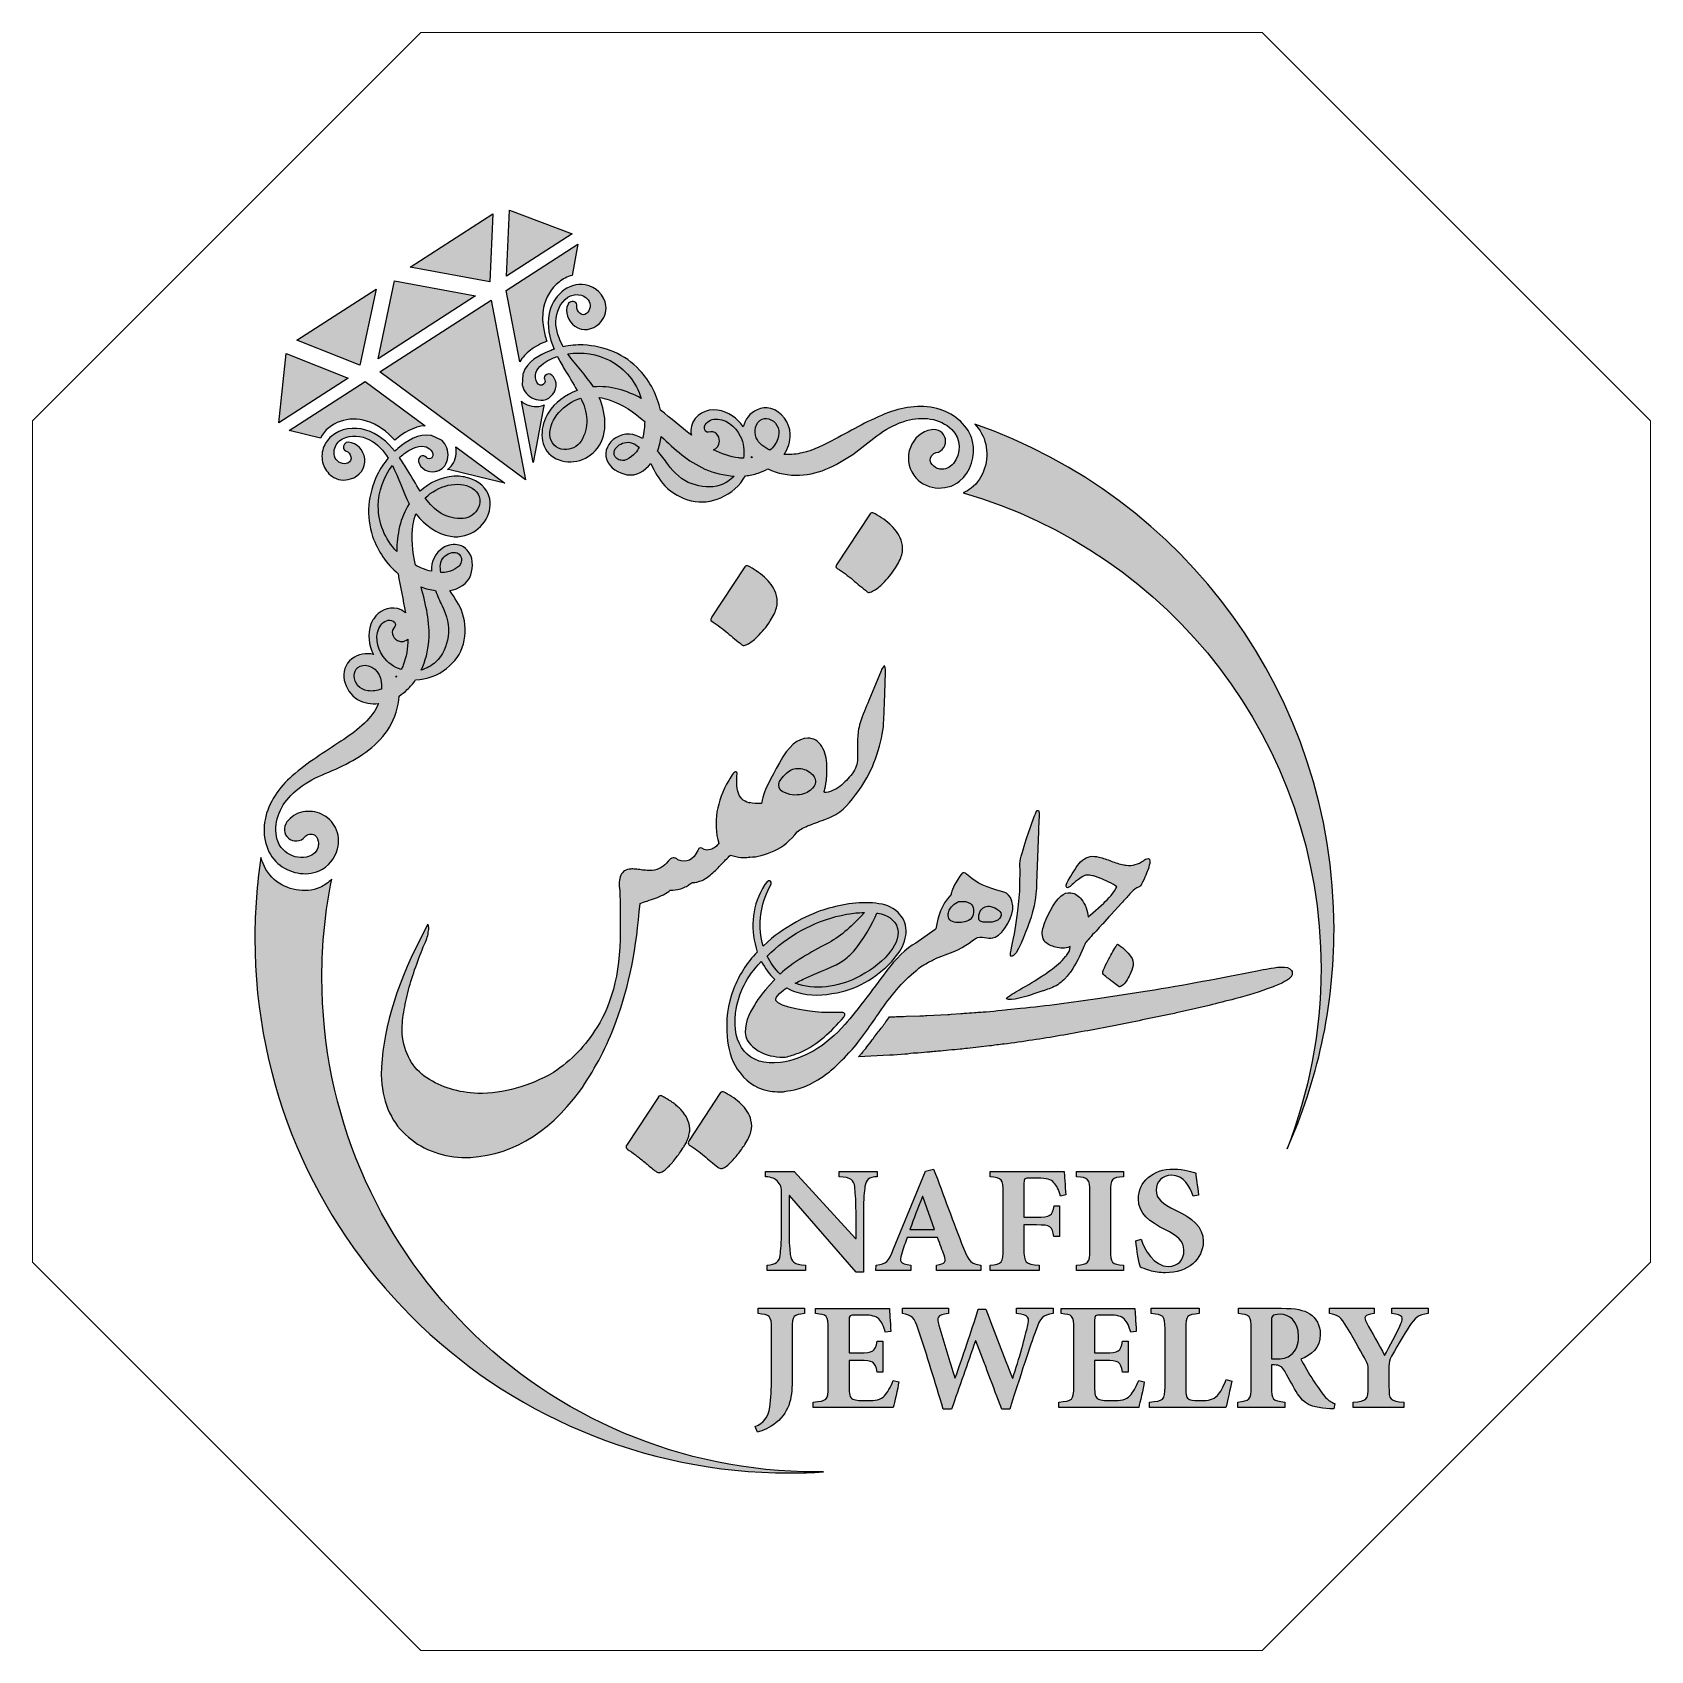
# Model space of a CAD drawing. Header units: millimetres. Extents: x -661.7 to -611.7, y -43.4 to 6.6.
import ezdxf

# ---------------------------------------------------------------- set-up
doc = ezdxf.new("R2010")
doc.units = ezdxf.units.MM
doc.header["$MEASUREMENT"] = 0
doc.layers.add('Layer 1', color=7, linetype='Continuous')

msp = doc.modelspace()

# ---------------------------------------------------------------- hatches: boundary and pattern name
at = {"layer": 'Layer 1', "true_color": 0x201e1e}
h = msp.add_hatch(color=250, dxfattribs=at)
edge = h.paths.add_edge_path()
edge.add_spline(control_points=[(-645.0622, 0.3338), (-645.0622, 0.3338), (-646.9944, 1.0725), (-646.9944, 1.0725), (-646.9944, 1.0725), (-647.0882, -0.9713), (-647.0882, -0.9713), (-647.0882, -0.9713), (-645.0622, 0.3338), (-645.0622, 0.3338)], knot_values=[0, 0, 0, 0, 0.3333333, 0.3333333, 0.3333333, 0.6666667, 0.6666667, 0.6666667, 1, 1, 1, 1], degree=3, periodic=1)
h = msp.add_hatch(color=250, dxfattribs=at)
edge = h.paths.add_edge_path()
edge.add_spline(control_points=[(-647.5072, 0.9551), (-647.5072, 0.9551), (-650.0651, -0.6927), (-650.0651, -0.6927), (-650.0651, -0.6927), (-647.6045, -1.1487), (-647.6045, -1.1487), (-647.6045, -1.1487), (-647.5072, 0.9551), (-647.5072, 0.9551)], knot_values=[0, 0, 0, 0, 0.3333333, 0.3333333, 0.3333333, 0.6666667, 0.6666667, 0.6666667, 1, 1, 1, 1], degree=3, periodic=1)
h = msp.add_hatch(color=250, dxfattribs=at)
edge = h.paths.add_edge_path()
edge.add_spline(control_points=[(-645.0615, -0.9468), (-645.0615, -0.9468), (-644.8779, 0.0138), (-644.8779, 0.0138), (-644.8779, 0.0138), (-647.0972, -1.416), (-647.0972, -1.416), (-647.0972, -1.416), (-646.6753, -3.6221), (-646.6753, -3.6221), (-646.5955, -3.4767), (-646.4802, -3.3563), (-646.3478, -3.2563), (-646.1911, -3.1379), (-646.0098, -3.0485), (-645.8381, -2.9805), (-645.8866, -2.8435), (-645.9241, -2.703), (-645.9467, -2.5587), (-645.9782, -2.3571), (-645.9796, -2.1511), (-645.9398, -1.9415), (-645.8822, -1.6373), (-645.7064, -1.3456), (-645.4627, -1.1524), (-645.3434, -1.0578), (-645.2079, -0.9861), (-645.0615, -0.9468)], knot_values=[0, 0, 0, 0, 0.1111111, 0.1111111, 0.1111111, 0.2222222, 0.2222222, 0.2222222, 0.3333333, 0.3333333, 0.3333333, 0.4444444, 0.4444444, 0.4444444, 0.5555556, 0.5555556, 0.5555556, 0.6666667, 0.6666667, 0.6666667, 0.7777778, 0.7777778, 0.7777778, 0.8888889, 0.8888889, 0.8888889, 1, 1, 1, 1], degree=3, periodic=1)
h = msp.add_hatch(color=250, dxfattribs=at)
edge = h.paths.add_edge_path()
edge.add_spline(control_points=[(-651.1137, -1.3682), (-651.1137, -1.3682), (-653.5605, -2.9445), (-653.5605, -2.9445), (-653.5605, -2.9445), (-651.6142, -3.7223), (-651.6142, -3.7223), (-651.6142, -3.7223), (-651.1137, -1.3682), (-651.1137, -1.3682)], knot_values=[0, 0, 0, 0, 0.3333333, 0.3333333, 0.3333333, 0.6666667, 0.6666667, 0.6666667, 1, 1, 1, 1], degree=3, periodic=1)
h = msp.add_hatch(color=250, dxfattribs=at)
edge = h.paths.add_edge_path()
edge.add_spline(control_points=[(-648.0389, -1.5838), (-648.0389, -1.5838), (-650.5429, -1.1198), (-650.5429, -1.1198), (-650.5429, -1.1198), (-651.0546, -3.5266), (-651.0546, -3.5266), (-651.0546, -3.5266), (-648.0389, -1.5838), (-648.0389, -1.5838)], knot_values=[0, 0, 0, 0, 0.3333333, 0.3333333, 0.3333333, 0.6666667, 0.6666667, 0.6666667, 1, 1, 1, 1], degree=3, periodic=1)
h = msp.add_hatch(color=250, dxfattribs=at)
edge = h.paths.add_edge_path()
edge.add_spline(control_points=[(-644.223, -4.7153), (-644.22, -4.7222), (-644.217, -4.729), (-644.2141, -4.7359), (-643.9945, -5.2507), (-643.9335, -5.9302), (-644.3455, -6.369), (-644.6907, -6.7367), (-645.3044, -6.84), (-645.7099, -6.5085), (-646.1018, -6.1882), (-646.0399, -5.5921), (-645.798, -5.2009), (-645.5933, -4.8698), (-645.268, -4.6358), (-644.9053, -4.5053), (-645.0236, -4.2816), (-645.1613, -4.0687), (-645.2909, -3.8515), (-645.3692, -3.7201), (-645.4452, -3.587), (-645.5138, -3.4502), (-645.5679, -3.4688), (-645.6211, -3.4899), (-645.6731, -3.5137), (-645.7626, -3.5546), (-645.8507, -3.6034), (-645.9305, -3.6611), (-646.1052, -3.7873), (-646.2526, -3.9644), (-646.1741, -4.1911), (-646.1468, -4.2701), (-646.0793, -4.3635), (-645.9837, -4.3345), (-645.9225, -4.3159), (-645.8752, -4.2455), (-645.904, -4.183), (-645.926, -4.1353), (-645.9225, -4.0814), (-645.8883, -4.0404), (-645.8372, -3.9793), (-645.7453, -3.9761), (-645.6866, -4.0281), (-645.6131, -4.0932), (-645.5676, -4.179), (-645.5555, -4.2764), (-645.5257, -4.5185), (-645.7073, -4.7683), (-645.9525, -4.7986), (-646.1445, -4.8222), (-646.3397, -4.7382), (-646.4677, -4.5958), (-646.5291, -4.5275), (-646.5727, -4.4477), (-646.5957, -4.3587), (-646.5974, -4.3519), (-646.598, -4.346), (-646.5976, -4.339), (-646.5976, -4.339), (-646.5782, -3.9942), (-646.5782, -3.9942), (-646.5779, -3.9881), (-646.5769, -3.983), (-646.5749, -3.9772), (-646.453, -3.6174), (-646.0746, -3.4038), (-645.7404, -3.2747), (-645.6992, -3.2588), (-645.6577, -3.2439), (-645.6158, -3.2299), (-645.7636, -2.8781), (-645.8411, -2.5091), (-645.7686, -2.1264), (-645.672, -1.617), (-645.1975, -1.1468), (-644.651, -1.2403), (-644.3301, -1.2952), (-644.0581, -1.5534), (-644.0166, -1.8811), (-643.9902, -2.0896), (-644.0664, -2.2851), (-644.2143, -2.4321), (-644.4152, -2.6318), (-644.734, -2.6892), (-644.9717, -2.5191), (-645.1826, -2.3683), (-645.3022, -2.0793), (-645.1841, -1.8343), (-645.1743, -1.8141), (-645.1599, -1.7968), (-645.1422, -1.7832), (-645.0444, -1.7082), (-644.8851, -1.7653), (-644.9114, -1.9035), (-644.9403, -2.0557), (-644.7523, -2.2391), (-644.61, -2.1283), (-644.4889, -2.0339), (-644.4685, -1.8261), (-644.5603, -1.7058), (-644.708, -1.5123), (-644.9938, -1.4931), (-645.1886, -1.6248), (-645.4358, -1.7919), (-645.5515, -2.0861), (-645.5597, -2.3762), (-645.5673, -2.6493), (-645.4625, -2.916), (-645.3303, -3.1517), (-645.1294, -3.1086), (-644.9232, -3.0897), (-644.7177, -3.098), (-644.0653, -3.1243), (-643.4192, -3.3886), (-642.9733, -3.8727), (-642.6533, -4.2203), (-642.4262, -4.6521), (-642.3319, -5.1156), (-642.0014, -5.3579), (-641.6961, -5.6316), (-641.3728, -5.8828), (-641.3954, -5.7915), (-641.3965, -5.6951), (-641.3714, -5.6018), (-641.2782, -5.255), (-640.9086, -5.0596), (-640.5652, -5.1085), (-640.2334, -5.1557), (-639.9563, -5.3558), (-639.769, -5.6241), (-639.7189, -5.3917), (-639.5744, -5.2019), (-639.3403, -5.0968), (-639.2069, -5.037), (-639.0641, -5.0238), (-638.9226, -5.0609), (-638.5847, -5.1497), (-638.3296, -5.5041), (-638.3181, -5.8481), (-638.3104, -6.0768), (-638.3828, -6.2917), (-638.5098, -6.4769), (-638.4944, -6.4784), (-638.4789, -6.4797), (-638.4634, -6.4805), (-638.2901, -6.49), (-638.1187, -6.4711), (-637.95, -6.4313), (-637.5942, -6.3474), (-637.2603, -6.1752), (-636.9386, -6.0059), (-636.3937, -5.7192), (-635.8629, -5.4045), (-635.2844, -5.1878), (-634.7787, -4.9984), (-634.2126, -4.9244), (-633.6895, -5.0888), (-633.229, -5.2336), (-632.7975, -5.5934), (-632.687, -6.0794), (-632.5879, -6.515), (-632.7325, -7.0271), (-633.0894, -7.3084), (-633.5193, -7.6473), (-634.1827, -7.5669), (-634.5053, -7.1202), (-634.8735, -6.6104), (-634.5927, -5.8109), (-633.9498, -5.7169), (-633.7561, -5.6885), (-633.568, -5.7967), (-633.5256, -5.994), (-633.4856, -6.18), (-633.612, -6.3948), (-633.8061, -6.4232), (-633.9242, -6.4405), (-634.0034, -6.5516), (-633.9977, -6.6682), (-633.9933, -6.7584), (-633.9018, -6.8405), (-633.8292, -6.8823), (-633.7884, -6.9058), (-633.7428, -6.9241), (-633.6965, -6.9327), (-633.5375, -6.9626), (-633.3805, -6.8821), (-633.2799, -6.7618), (-633.0283, -6.4608), (-633.0454, -5.9855), (-633.3264, -5.7095), (-633.6909, -5.3514), (-634.2526, -5.2951), (-634.7256, -5.433), (-635.0191, -5.5185), (-635.3025, -5.6606), (-635.55, -5.8396), (-635.8026, -6.0224), (-636.0371, -6.2288), (-636.2918, -6.4088), (-636.811, -6.7759), (-637.3827, -7.0956), (-638.0334, -7.1214), (-638.3662, -7.1346), (-638.7141, -7.0725), (-639.0151, -6.9259), (-639.1092, -6.9785), (-639.2086, -7.0224), (-639.3109, -7.0561), (-639.4374, -7.0976), (-639.5684, -7.1241), (-639.7007, -7.138), (-639.872, -7.4378), (-640.1442, -7.683), (-640.4624, -7.8175), (-640.756, -7.9416), (-641.0628, -7.9872), (-641.3757, -7.9127), (-641.6856, -7.8389), (-641.9715, -7.6752), (-642.1923, -7.4457), (-642.387, -7.2432), (-642.5038, -7.003), (-642.6315, -6.7602), (-642.8068, -6.987), (-643.0645, -7.1582), (-643.3641, -7.1046), (-643.6247, -7.0581), (-643.8942, -6.9083), (-643.9877, -6.6467), (-644.0827, -6.3806), (-643.94, -6.103), (-643.7071, -5.9641), (-643.4286, -5.7979), (-643.1483, -5.8312), (-642.8857, -5.9823), (-642.8605, -5.8885), (-642.8428, -5.7921), (-642.8315, -5.6961), (-642.8224, -5.6185), (-642.8177, -5.5404), (-642.8168, -5.4623), (-643.1454, -5.1793), (-643.495, -4.9322), (-643.9105, -4.793), (-644.012, -4.7591), (-644.1169, -4.7322), (-644.223, -4.7153)], knot_values=[0, 0, 0, 0, 0.0121951, 0.0121951, 0.0121951, 0.0243902, 0.0243902, 0.0243902, 0.0365854, 0.0365854, 0.0365854, 0.0487805, 0.0487805, 0.0487805, 0.0609756, 0.0609756, 0.0609756, 0.0731707, 0.0731707, 0.0731707, 0.0853659, 0.0853659, 0.0853659, 0.097561, 0.097561, 0.097561, 0.1097561, 0.1097561, 0.1097561, 0.1219512, 0.1219512, 0.1219512, 0.1341463, 0.1341463, 0.1341463, 0.1463415, 0.1463415, 0.1463415, 0.1585366, 0.1585366, 0.1585366, 0.1707317, 0.1707317, 0.1707317, 0.1829268, 0.1829268, 0.1829268, 0.195122, 0.195122, 0.195122, 0.2073171, 0.2073171, 0.2073171, 0.2195122, 0.2195122, 0.2195122, 0.2317073, 0.2317073, 0.2317073, 0.2439024, 0.2439024, 0.2439024, 0.2560976, 0.2560976, 0.2560976, 0.2682927, 0.2682927, 0.2682927, 0.2804878, 0.2804878, 0.2804878, 0.2926829, 0.2926829, 0.2926829, 0.304878, 0.304878, 0.304878, 0.3170732, 0.3170732, 0.3170732, 0.3292683, 0.3292683, 0.3292683, 0.3414634, 0.3414634, 0.3414634, 0.3536585, 0.3536585, 0.3536585, 0.3658537, 0.3658537, 0.3658537, 0.3780488, 0.3780488, 0.3780488, 0.3902439, 0.3902439, 0.3902439, 0.402439, 0.402439, 0.402439, 0.4146341, 0.4146341, 0.4146341, 0.4268293, 0.4268293, 0.4268293, 0.4390244, 0.4390244, 0.4390244, 0.4512195, 0.4512195, 0.4512195, 0.4634146, 0.4634146, 0.4634146, 0.4756098, 0.4756098, 0.4756098, 0.4878049, 0.4878049, 0.4878049, 0.5, 0.5, 0.5, 0.5121951, 0.5121951, 0.5121951, 0.5243902, 0.5243902, 0.5243902, 0.5365854, 0.5365854, 0.5365854, 0.5487805, 0.5487805, 0.5487805, 0.5609756, 0.5609756, 0.5609756, 0.5731707, 0.5731707, 0.5731707, 0.5853659, 0.5853659, 0.5853659, 0.597561, 0.597561, 0.597561, 0.6097561, 0.6097561, 0.6097561, 0.6219512, 0.6219512, 0.6219512, 0.6341463, 0.6341463, 0.6341463, 0.6463415, 0.6463415, 0.6463415, 0.6585366, 0.6585366, 0.6585366, 0.6707317, 0.6707317, 0.6707317, 0.6829268, 0.6829268, 0.6829268, 0.695122, 0.695122, 0.695122, 0.7073171, 0.7073171, 0.7073171, 0.7195122, 0.7195122, 0.7195122, 0.7317073, 0.7317073, 0.7317073, 0.7439024, 0.7439024, 0.7439024, 0.7560976, 0.7560976, 0.7560976, 0.7682927, 0.7682927, 0.7682927, 0.7804878, 0.7804878, 0.7804878, 0.7926829, 0.7926829, 0.7926829, 0.804878, 0.804878, 0.804878, 0.8170732, 0.8170732, 0.8170732, 0.8292683, 0.8292683, 0.8292683, 0.8414634, 0.8414634, 0.8414634, 0.8536585, 0.8536585, 0.8536585, 0.8658537, 0.8658537, 0.8658537, 0.8780488, 0.8780488, 0.8780488, 0.8902439, 0.8902439, 0.8902439, 0.902439, 0.902439, 0.902439, 0.9146341, 0.9146341, 0.9146341, 0.9268293, 0.9268293, 0.9268293, 0.9390244, 0.9390244, 0.9390244, 0.9512195, 0.9512195, 0.9512195, 0.9634146, 0.9634146, 0.9634146, 0.9756098, 0.9756098, 0.9756098, 0.9878049, 0.9878049, 0.9878049, 1, 1, 1, 1], degree=3, periodic=1)
h = msp.add_hatch(color=250, dxfattribs=at)
edge = h.paths.add_edge_path()
edge.add_spline(control_points=[(-650.9976, -3.9286), (-650.9976, -3.9286), (-646.4957, -7.265), (-646.4957, -7.265), (-646.4957, -7.265), (-647.5574, -1.7124), (-647.5574, -1.7124), (-647.5574, -1.7124), (-650.9976, -3.9286), (-650.9976, -3.9286)], knot_values=[0, 0, 0, 0, 0.3333333, 0.3333333, 0.3333333, 0.6666667, 0.6666667, 0.6666667, 1, 1, 1, 1], degree=3, periodic=1)
h = msp.add_hatch(color=250, dxfattribs=at)
edge = h.paths.add_edge_path()
edge.add_spline(control_points=[(-653.8941, -3.3575), (-653.8941, -3.3575), (-654.1187, -5.5005), (-654.1187, -5.5005), (-654.1187, -5.5005), (-651.979, -4.1221), (-651.979, -4.1221), (-651.979, -4.1221), (-653.8941, -3.3575), (-653.8941, -3.3575)], knot_values=[0, 0, 0, 0, 0.3333333, 0.3333333, 0.3333333, 0.6666667, 0.6666667, 0.6666667, 1, 1, 1, 1], degree=3, periodic=1)
h = msp.add_hatch(color=250, dxfattribs=at)
edge = h.paths.add_edge_path()
edge.add_spline(control_points=[(-642.9201, -4.746), (-643.0779, -4.2466), (-643.4168, -3.8285), (-643.8858, -3.5812), (-644.277, -3.3749), (-644.7545, -3.3015), (-645.1935, -3.3711), (-644.9495, -3.7263), (-644.6352, -4.0298), (-644.3996, -4.3925), (-643.8836, -4.3456), (-643.3746, -4.5084), (-642.9201, -4.746)], knot_values=[0, 0, 0, 0, 0.25, 0.25, 0.25, 0.5, 0.5, 0.5, 0.75, 0.75, 0.75, 1, 1, 1, 1], degree=3, periodic=1)
h = msp.add_hatch(color=250, dxfattribs=at)
edge = h.paths.add_edge_path()
edge.add_spline(control_points=[(-653.8052, -5.7373), (-653.8052, -5.7373), (-652.8324, -5.9725), (-652.8324, -5.9725), (-652.5835, -5.4699), (-651.9336, -5.2818), (-651.4123, -5.4464), (-651.0583, -5.5581), (-650.7771, -5.7723), (-650.5386, -6.0418), (-650.5379, -6.0411), (-650.5371, -6.0404), (-650.5364, -6.0398), (-650.2767, -5.8171), (-649.9487, -5.6087), (-649.5985, -5.5964), (-649.5985, -5.5964), (-651.4532, -4.2222), (-651.4532, -4.2222), (-651.4532, -4.2222), (-653.8052, -5.7373), (-653.8052, -5.7373)], knot_values=[0, 0, 0, 0, 0.1428571, 0.1428571, 0.1428571, 0.2857143, 0.2857143, 0.2857143, 0.4285714, 0.4285714, 0.4285714, 0.5714286, 0.5714286, 0.5714286, 0.7142857, 0.7142857, 0.7142857, 0.8571429, 0.8571429, 0.8571429, 1, 1, 1, 1], degree=3, periodic=1)
h = msp.add_hatch(color=250, dxfattribs=at)
edge = h.paths.add_edge_path()
edge.add_spline(control_points=[(-646.2653, -6.7312), (-646.2653, -6.7312), (-646.1931, -6.3533), (-646.1931, -6.3533), (-646.1931, -6.3533), (-645.9406, -5.0326), (-645.9406, -5.0326), (-645.9406, -5.0326), (-645.9244, -4.9479), (-645.9244, -4.9479), (-645.9761, -4.9724), (-646.0323, -4.9893), (-646.0922, -4.9967), (-646.284, -5.0203), (-646.4777, -4.9576), (-646.6273, -4.8383), (-646.6273, -4.8383), (-646.2653, -6.7312), (-646.2653, -6.7312)], knot_values=[0, 0, 0, 0, 0.1666667, 0.1666667, 0.1666667, 0.3333333, 0.3333333, 0.3333333, 0.5, 0.5, 0.5, 0.6666667, 0.6666667, 0.6666667, 0.8333333, 0.8333333, 0.8333333, 1, 1, 1, 1], degree=3, periodic=1)
h = msp.add_hatch(color=250, dxfattribs=at)
edge = h.paths.add_edge_path()
edge.add_spline(control_points=[(-644.7891, -4.7411), (-645.0519, -4.8208), (-645.2915, -4.9765), (-645.472, -5.1835), (-645.6376, -5.3735), (-645.7534, -5.6203), (-645.7467, -5.8763), (-645.7403, -6.1183), (-645.5531, -6.3202), (-645.309, -6.3312), (-645.107, -6.3403), (-644.8938, -6.246), (-644.7837, -6.0725), (-644.6593, -5.8766), (-644.5971, -5.6333), (-644.6046, -5.4018), (-644.6119, -5.1741), (-644.6945, -4.9482), (-644.7891, -4.7411)], knot_values=[0, 0, 0, 0, 0.1666667, 0.1666667, 0.1666667, 0.3333333, 0.3333333, 0.3333333, 0.5, 0.5, 0.5, 0.6666667, 0.6666667, 0.6666667, 0.8333333, 0.8333333, 0.8333333, 1, 1, 1, 1], degree=3, periodic=1)
h = msp.add_hatch(color=250, dxfattribs=at)
edge = h.paths.add_edge_path()
edge.add_spline(control_points=[(-639.7663, -6.5967), (-639.7225, -6.3636), (-639.7573, -6.1237), (-639.8631, -5.9104), (-640.0067, -5.6208), (-640.3377, -5.3333), (-640.6822, -5.3915), (-640.8156, -5.414), (-640.9775, -5.5166), (-640.9716, -5.6688), (-640.9692, -5.7326), (-640.9135, -5.81), (-640.8425, -5.7912), (-640.7553, -5.7682), (-640.6671, -5.782), (-640.5994, -5.8441), (-640.5379, -5.9006), (-640.5073, -5.9856), (-640.5083, -6.0681), (-640.5099, -6.1963), (-640.5816, -6.2947), (-640.6923, -6.3323), (-640.448, -6.4602), (-640.1858, -6.5567), (-639.9116, -6.5875), (-639.8633, -6.5929), (-639.8148, -6.5959), (-639.7663, -6.5967)], knot_values=[0, 0, 0, 0, 0.1111111, 0.1111111, 0.1111111, 0.2222222, 0.2222222, 0.2222222, 0.3333333, 0.3333333, 0.3333333, 0.4444444, 0.4444444, 0.4444444, 0.5555556, 0.5555556, 0.5555556, 0.6666667, 0.6666667, 0.6666667, 0.7777778, 0.7777778, 0.7777778, 0.8888889, 0.8888889, 0.8888889, 1, 1, 1, 1], degree=3, periodic=1)
h = msp.add_hatch(color=250, dxfattribs=at)
edge = h.paths.add_edge_path()
edge.add_spline(control_points=[(-638.9528, -6.3489), (-638.838, -6.2552), (-638.7527, -6.1371), (-638.7029, -5.9956), (-638.622, -5.7657), (-638.6931, -5.5215), (-638.9166, -5.4072), (-639.0019, -5.3636), (-639.0983, -5.3527), (-639.1879, -5.3901), (-639.2946, -5.4346), (-639.3642, -5.5341), (-639.3914, -5.644), (-639.4182, -5.7527), (-639.4125, -5.8601), (-639.368, -5.9633), (-639.2927, -6.1382), (-639.1221, -6.2667), (-638.9528, -6.3489)], knot_values=[0, 0, 0, 0, 0.1666667, 0.1666667, 0.1666667, 0.3333333, 0.3333333, 0.3333333, 0.5, 0.5, 0.5, 0.6666667, 0.6666667, 0.6666667, 0.8333333, 0.8333333, 0.8333333, 1, 1, 1, 1], degree=3, periodic=1)
h = msp.add_hatch(color=250, dxfattribs=at)
edge = h.paths.add_edge_path()
edge.add_spline(control_points=[(-650.537, -6.3813), (-650.5049, -6.351), (-650.4721, -6.3215), (-650.4386, -6.2927), (-650.1667, -6.0595), (-649.7995, -5.8273), (-649.4248, -5.8903), (-649.4187, -5.8913), (-649.4137, -5.8928), (-649.4082, -5.8954), (-649.4082, -5.8954), (-649.0953, -6.0415), (-649.0953, -6.0415), (-649.089, -6.0445), (-649.084, -6.0478), (-649.0789, -6.0525), (-649.0114, -6.1149), (-648.9617, -6.1911), (-648.9306, -6.2775), (-648.8658, -6.4576), (-648.8842, -6.6694), (-648.9959, -6.8273), (-649.042, -6.8924), (-649.1051, -6.9417), (-649.1782, -6.9732), (-649.2145, -6.9888), (-649.2527, -6.9998), (-649.2918, -7.0061), (-649.5151, -7.0425), (-649.7461, -6.9271), (-649.8005, -6.6968), (-649.8343, -6.5533), (-649.6543, -6.4548), (-649.5611, -6.5786), (-649.5197, -6.6336), (-649.4353, -6.6253), (-649.3899, -6.5801), (-649.3191, -6.5097), (-649.3694, -6.406), (-649.4261, -6.3445), (-649.4816, -6.2843), (-649.5484, -6.2448), (-649.6294, -6.2307), (-649.8427, -6.1937), (-650.0962, -6.3411), (-650.26, -6.4652), (-650.3055, -6.4997), (-650.3493, -6.5366), (-650.3912, -6.5754), (-650.3033, -6.7006), (-650.222, -6.8306), (-650.1434, -6.9618), (-650.0134, -7.1787), (-649.891, -7.4008), (-649.75, -7.6109), (-649.4633, -7.3532), (-649.1032, -7.1775), (-648.7147, -7.1538), (-648.5688, -7.145), (-648.4182, -7.1621), (-648.2776, -7.2018), (-647.9559, -7.2926), (-647.6713, -7.5075), (-647.6045, -7.8505), (-647.5045, -8.3647), (-647.886, -8.8562), (-648.3734, -8.9863), (-648.5181, -9.0249), (-648.6664, -9.0316), (-648.8143, -9.009), (-649.2334, -8.9452), (-649.6148, -8.6532), (-649.8741, -8.3289), (-649.8787, -8.3231), (-649.8834, -8.3172), (-649.888, -8.3113), (-649.9233, -8.4128), (-649.9493, -8.5179), (-649.9674, -8.6234), (-650.0415, -9.0553), (-649.9894, -9.4803), (-649.8957, -9.9036), (-649.8265, -9.9398), (-649.7555, -9.9726), (-649.6828, -10.0013), (-649.5928, -10.0368), (-649.4996, -10.0669), (-649.405, -10.0891), (-649.4137, -9.7865), (-649.31, -9.5233), (-649.0322, -9.3569), (-648.8893, -9.2713), (-648.7113, -9.2379), (-648.5489, -9.2808), (-648.4515, -9.3065), (-648.3657, -9.3581), (-648.2981, -9.4329), (-648.1119, -9.6391), (-648.1075, -9.9474), (-648.1899, -10.199), (-648.2846, -10.4882), (-648.5574, -10.6342), (-648.8401, -10.6812), (-648.6868, -10.9087), (-648.5304, -11.1253), (-648.4443, -11.3926), (-648.3468, -11.6954), (-648.3379, -12.0255), (-648.4195, -12.333), (-648.5021, -12.6443), (-648.687, -12.8923), (-648.9357, -13.0924), (-649.2048, -13.3091), (-649.5496, -13.4327), (-649.8948, -13.4416), (-649.9696, -13.5516), (-650.055, -13.6545), (-650.1514, -13.7462), (-650.2295, -13.8204), (-650.3153, -13.8872), (-650.4062, -13.9452), (-650.4195, -14.2797), (-650.5295, -14.6156), (-650.6987, -14.9025), (-651.0295, -15.4634), (-651.5817, -15.8156), (-652.1508, -16.0993), (-652.43, -16.2384), (-652.7228, -16.3472), (-653.0033, -16.4832), (-653.2782, -16.6164), (-653.5375, -16.7988), (-653.7518, -17.0169), (-654.0973, -17.3685), (-654.3135, -17.8894), (-654.1706, -18.3802), (-654.1289, -18.5236), (-654.0434, -18.6493), (-653.9292, -18.745), (-653.7468, -18.8979), (-653.5002, -18.9677), (-653.2657, -18.9193), (-653.1111, -18.8875), (-652.9672, -18.7886), (-652.9179, -18.6333), (-652.9037, -18.5885), (-652.8982, -18.5396), (-652.8995, -18.4927), (-652.9019, -18.4089), (-652.9309, -18.2894), (-653.0083, -18.2428), (-653.1084, -18.1826), (-653.2437, -18.1997), (-653.3148, -18.2956), (-653.4318, -18.4531), (-653.6808, -18.4628), (-653.8258, -18.3395), (-653.9792, -18.2089), (-653.9855, -17.9917), (-653.869, -17.8346), (-653.7481, -17.6716), (-653.5769, -17.5643), (-653.3783, -17.5239), (-653.1841, -17.4844), (-652.9782, -17.5121), (-652.7988, -17.5953), (-652.6131, -17.6815), (-652.4597, -17.8248), (-652.3699, -18.0097), (-652.2712, -18.2128), (-652.2516, -18.4435), (-652.3058, -18.662), (-652.3804, -18.9627), (-652.5887, -19.2218), (-652.8744, -19.346), (-653.2911, -19.5272), (-653.8107, -19.4121), (-654.1475, -19.1186), (-654.5232, -18.7912), (-654.636, -18.2408), (-654.5455, -17.7666), (-654.4426, -17.2275), (-654.1098, -16.7646), (-653.7033, -16.4086), (-653.2385, -16.0016), (-652.71, -15.683), (-652.1996, -15.3388), (-651.7565, -15.04), (-651.2937, -14.7192), (-651.0596, -14.2203), (-651.053, -14.2063), (-651.0468, -14.1921), (-651.0409, -14.1778), (-651.2646, -14.2023), (-651.4865, -14.1646), (-651.6855, -14.0489), (-652.113, -13.8004), (-652.2973, -13.1267), (-651.8633, -12.7929), (-651.6602, -12.6366), (-651.4243, -12.5991), (-651.1958, -12.6649), (-651.3435, -12.373), (-651.3886, -12.0338), (-651.2732, -11.7195), (-651.2518, -11.6612), (-651.223, -11.6057), (-651.1881, -11.5543), (-651.0282, -11.3193), (-650.7412, -11.1761), (-650.4571, -11.2428), (-650.3627, -11.265), (-650.2785, -11.3113), (-650.209, -11.3743), (-650.2771, -10.9707), (-650.3737, -10.5722), (-650.4306, -10.1666), (-650.7942, -9.8641), (-651.0671, -9.4597), (-651.2217, -9.0132), (-651.4371, -8.3914), (-651.364, -7.697), (-651.0784, -7.1099), (-650.9882, -6.9245), (-650.8744, -6.7525), (-650.7411, -6.5957), (-650.8861, -6.3677), (-651.0715, -6.1491), (-651.3156, -6.0266), (-651.5743, -5.8969), (-651.8897, -5.8595), (-652.1531, -5.9977), (-652.2826, -6.0657), (-652.3799, -6.194), (-652.4077, -6.3379), (-652.4243, -6.4233), (-652.4153, -6.5101), (-652.3792, -6.5895), (-652.3167, -6.7274), (-652.124, -6.8078), (-651.9835, -6.7458), (-651.8189, -6.673), (-651.8908, -6.4205), (-652.0389, -6.3739), (-652.0803, -6.3608), (-652.1134, -6.332), (-652.1256, -6.2895), (-652.1522, -6.1962), (-652.0663, -6.0968), (-651.9707, -6.101), (-651.6984, -6.1129), (-651.5012, -6.3542), (-651.4681, -6.6122), (-651.4308, -6.9018), (-651.6326, -7.1558), (-651.9033, -7.2381), (-652.1038, -7.2992), (-652.3102, -7.2741), (-652.4822, -7.1515), (-652.6102, -7.0602), (-652.7026, -6.9258), (-652.7502, -6.7766), (-652.8007, -6.6178), (-652.7993, -6.4473), (-652.7463, -6.2893), (-652.6982, -6.1456), (-652.6136, -6.0215), (-652.4992, -5.9225), (-652.2178, -5.679), (-651.7873, -5.6137), (-651.4368, -5.7243), (-651.0636, -5.8421), (-650.7775, -6.0836), (-650.537, -6.3813)], knot_values=[0, 0, 0, 0, 0.010989, 0.010989, 0.010989, 0.021978, 0.021978, 0.021978, 0.032967, 0.032967, 0.032967, 0.043956, 0.043956, 0.043956, 0.0549451, 0.0549451, 0.0549451, 0.0659341, 0.0659341, 0.0659341, 0.0769231, 0.0769231, 0.0769231, 0.0879121, 0.0879121, 0.0879121, 0.0989011, 0.0989011, 0.0989011, 0.1098901, 0.1098901, 0.1098901, 0.1208791, 0.1208791, 0.1208791, 0.1318681, 0.1318681, 0.1318681, 0.1428571, 0.1428571, 0.1428571, 0.1538462, 0.1538462, 0.1538462, 0.1648352, 0.1648352, 0.1648352, 0.1758242, 0.1758242, 0.1758242, 0.1868132, 0.1868132, 0.1868132, 0.1978022, 0.1978022, 0.1978022, 0.2087912, 0.2087912, 0.2087912, 0.2197802, 0.2197802, 0.2197802, 0.2307692, 0.2307692, 0.2307692, 0.2417582, 0.2417582, 0.2417582, 0.2527473, 0.2527473, 0.2527473, 0.2637363, 0.2637363, 0.2637363, 0.2747253, 0.2747253, 0.2747253, 0.2857143, 0.2857143, 0.2857143, 0.2967033, 0.2967033, 0.2967033, 0.3076923, 0.3076923, 0.3076923, 0.3186813, 0.3186813, 0.3186813, 0.3296703, 0.3296703, 0.3296703, 0.3406593, 0.3406593, 0.3406593, 0.3516484, 0.3516484, 0.3516484, 0.3626374, 0.3626374, 0.3626374, 0.3736264, 0.3736264, 0.3736264, 0.3846154, 0.3846154, 0.3846154, 0.3956044, 0.3956044, 0.3956044, 0.4065934, 0.4065934, 0.4065934, 0.4175824, 0.4175824, 0.4175824, 0.4285714, 0.4285714, 0.4285714, 0.4395604, 0.4395604, 0.4395604, 0.4505495, 0.4505495, 0.4505495, 0.4615385, 0.4615385, 0.4615385, 0.4725275, 0.4725275, 0.4725275, 0.4835165, 0.4835165, 0.4835165, 0.4945055, 0.4945055, 0.4945055, 0.5054945, 0.5054945, 0.5054945, 0.5164835, 0.5164835, 0.5164835, 0.5274725, 0.5274725, 0.5274725, 0.5384615, 0.5384615, 0.5384615, 0.5494505, 0.5494505, 0.5494505, 0.5604396, 0.5604396, 0.5604396, 0.5714286, 0.5714286, 0.5714286, 0.5824176, 0.5824176, 0.5824176, 0.5934066, 0.5934066, 0.5934066, 0.6043956, 0.6043956, 0.6043956, 0.6153846, 0.6153846, 0.6153846, 0.6263736, 0.6263736, 0.6263736, 0.6373626, 0.6373626, 0.6373626, 0.6483516, 0.6483516, 0.6483516, 0.6593407, 0.6593407, 0.6593407, 0.6703297, 0.6703297, 0.6703297, 0.6813187, 0.6813187, 0.6813187, 0.6923077, 0.6923077, 0.6923077, 0.7032967, 0.7032967, 0.7032967, 0.7142857, 0.7142857, 0.7142857, 0.7252747, 0.7252747, 0.7252747, 0.7362637, 0.7362637, 0.7362637, 0.7472527, 0.7472527, 0.7472527, 0.7582418, 0.7582418, 0.7582418, 0.7692308, 0.7692308, 0.7692308, 0.7802198, 0.7802198, 0.7802198, 0.7912088, 0.7912088, 0.7912088, 0.8021978, 0.8021978, 0.8021978, 0.8131868, 0.8131868, 0.8131868, 0.8241758, 0.8241758, 0.8241758, 0.8351648, 0.8351648, 0.8351648, 0.8461538, 0.8461538, 0.8461538, 0.8571429, 0.8571429, 0.8571429, 0.8681319, 0.8681319, 0.8681319, 0.8791209, 0.8791209, 0.8791209, 0.8901099, 0.8901099, 0.8901099, 0.9010989, 0.9010989, 0.9010989, 0.9120879, 0.9120879, 0.9120879, 0.9230769, 0.9230769, 0.9230769, 0.9340659, 0.9340659, 0.9340659, 0.9450549, 0.9450549, 0.9450549, 0.956044, 0.956044, 0.956044, 0.967033, 0.967033, 0.967033, 0.978022, 0.978022, 0.978022, 0.989011, 0.989011, 0.989011, 1, 1, 1, 1], degree=3, periodic=1)
h = msp.add_hatch(color=250, dxfattribs=at)
edge = h.paths.add_edge_path()
edge.add_spline(control_points=[(-642.3069, -5.9295), (-642.3285, -6.082), (-642.3658, -6.2323), (-642.4213, -6.3761), (-642.3059, -6.5035), (-642.2011, -6.6398), (-642.1, -6.7787), (-641.9016, -7.0512), (-641.678, -7.2781), (-641.3526, -7.3903), (-641.0811, -7.4839), (-640.7575, -7.5275), (-640.4816, -7.4283), (-640.3159, -7.3687), (-640.1678, -7.2729), (-640.0478, -7.1464), (-640.3587, -7.1305), (-640.6729, -7.0538), (-640.9556, -6.9294), (-641.478, -6.6996), (-641.8964, -6.3157), (-642.3069, -5.9295)], knot_values=[0, 0, 0, 0, 0.1428571, 0.1428571, 0.1428571, 0.2857143, 0.2857143, 0.2857143, 0.4285714, 0.4285714, 0.4285714, 0.5714286, 0.5714286, 0.5714286, 0.7142857, 0.7142857, 0.7142857, 0.8571429, 0.8571429, 0.8571429, 1, 1, 1, 1], degree=3, periodic=1)
h = msp.add_hatch(color=250, dxfattribs=at)
edge = h.paths.add_edge_path()
edge.add_spline(control_points=[(-632.6188, -5.5433), (-626.1568, -7.7848), (-621.5173, -13.9255), (-621.5173, -21.1504), (-621.5173, -23.568), (-622.0368, -25.8641), (-622.9701, -27.9335), (-622.2923, -26.2056), (-621.9198, -24.3243), (-621.9198, -22.3559), (-621.9198, -15.3831), (-626.5908, -9.5016), (-632.9744, -7.6687), (-632.8872, -7.6316), (-632.804, -7.5829), (-632.7272, -7.5224), (-632.3312, -7.2102), (-632.169, -6.648), (-632.2791, -6.1639), (-632.333, -5.9269), (-632.4552, -5.7171), (-632.6188, -5.5433)], knot_values=[0, 0, 0, 0, 0.1428571, 0.1428571, 0.1428571, 0.2857143, 0.2857143, 0.2857143, 0.4285714, 0.4285714, 0.4285714, 0.5714286, 0.5714286, 0.5714286, 0.7142857, 0.7142857, 0.7142857, 0.8571429, 0.8571429, 0.8571429, 1, 1, 1, 1], degree=3, periodic=1)
h = msp.add_hatch(color=250, dxfattribs=at)
edge = h.paths.add_edge_path()
edge.add_spline(control_points=[(-648.9093, -6.9399), (-648.9093, -6.9399), (-648.8395, -6.9567), (-648.8395, -6.9567), (-648.8395, -6.9567), (-647.613, -7.2533), (-647.613, -7.2533), (-647.613, -7.2533), (-647.1374, -7.3683), (-647.1374, -7.3683), (-647.1374, -7.3683), (-648.6512, -6.2466), (-648.6512, -6.2466), (-648.6151, -6.4366), (-648.6511, -6.6396), (-648.7639, -6.799), (-648.8045, -6.8565), (-648.8541, -6.9033), (-648.9093, -6.9399)], knot_values=[0, 0, 0, 0, 0.1666667, 0.1666667, 0.1666667, 0.3333333, 0.3333333, 0.3333333, 0.5, 0.5, 0.5, 0.6666667, 0.6666667, 0.6666667, 0.8333333, 0.8333333, 0.8333333, 1, 1, 1, 1], degree=3, periodic=1)
h = msp.add_hatch(color=250, dxfattribs=at)
edge = h.paths.add_edge_path()
edge.add_spline(control_points=[(-642.9892, -6.2588), (-643.1181, -6.1483), (-643.2787, -6.0716), (-643.4517, -6.1168), (-643.5867, -6.1521), (-643.7437, -6.2646), (-643.7624, -6.4129), (-643.775, -6.5138), (-643.7071, -6.6094), (-643.6135, -6.6431), (-643.5643, -6.6607), (-643.5125, -6.6664), (-643.4605, -6.665), (-643.4556, -6.6649), (-643.4507, -6.6648), (-643.4457, -6.6649), (-643.4418, -6.6631), (-643.4378, -6.6613), (-643.4338, -6.6596), (-643.4119, -6.65), (-643.3894, -6.6414), (-643.3678, -6.631), (-643.2713, -6.5846), (-643.1776, -6.5191), (-643.1073, -6.4379), (-643.0605, -6.3838), (-643.0217, -6.3227), (-642.9892, -6.2588)], knot_values=[0, 0, 0, 0, 0.1111111, 0.1111111, 0.1111111, 0.2222222, 0.2222222, 0.2222222, 0.3333333, 0.3333333, 0.3333333, 0.4444444, 0.4444444, 0.4444444, 0.5555556, 0.5555556, 0.5555556, 0.6666667, 0.6666667, 0.6666667, 0.7777778, 0.7777778, 0.7777778, 0.8888889, 0.8888889, 0.8888889, 1, 1, 1, 1], degree=3, periodic=1)
h = msp.add_hatch(color=250, dxfattribs=at)
edge = h.paths.add_edge_path()
edge.add_spline(control_points=[(-650.4777, -9.4735), (-650.4719, -8.9606), (-650.3743, -8.4353), (-650.0887, -8.003), (-650.2967, -7.6238), (-650.4153, -7.2032), (-650.6125, -6.8201), (-650.8817, -7.1739), (-651.0432, -7.6292), (-651.0466, -8.0715), (-651.0508, -8.6015), (-650.8428, -9.0981), (-650.4777, -9.4735)], knot_values=[0, 0, 0, 0, 0.25, 0.25, 0.25, 0.5, 0.5, 0.5, 0.75, 0.75, 0.75, 1, 1, 1, 1], degree=3, periodic=1)
h = msp.add_hatch(color=250, dxfattribs=at)
edge = h.paths.add_edge_path()
edge.add_spline(control_points=[(-639.4863, -6.5759), (-639.4952, -6.566), (-639.5039, -6.556), (-639.5125, -6.5458), (-639.5135, -6.5574), (-639.5147, -6.569), (-639.516, -6.5805), (-639.506, -6.5791), (-639.4961, -6.5775), (-639.4863, -6.5759)], knot_values=[0, 0, 0, 0, 0.3333333, 0.3333333, 0.3333333, 0.6666667, 0.6666667, 0.6666667, 1, 1, 1, 1], degree=3, periodic=1)
h = msp.add_hatch(color=250, dxfattribs=at)
edge = h.paths.add_edge_path()
edge.add_spline(control_points=[(-649.5973, -7.8249), (-649.4597, -8.0063), (-649.2997, -8.1859), (-649.1027, -8.3002), (-648.9024, -8.4163), (-648.6585, -8.4767), (-648.4271, -8.4599), (-648.2222, -8.4451), (-648.0382, -8.302), (-647.9505, -8.1197), (-647.8446, -7.8995), (-647.9339, -7.6389), (-648.144, -7.5188), (-648.3663, -7.3917), (-648.6386, -7.3768), (-648.8844, -7.4328), (-649.1521, -7.4937), (-649.4026, -7.6311), (-649.5973, -7.8249)], knot_values=[0, 0, 0, 0, 0.1666667, 0.1666667, 0.1666667, 0.3333333, 0.3333333, 0.3333333, 0.5, 0.5, 0.5, 0.6666667, 0.6666667, 0.6666667, 0.8333333, 0.8333333, 0.8333333, 1, 1, 1, 1], degree=3, periodic=1)
h = msp.add_hatch(color=250, dxfattribs=at)
edge = h.paths.add_edge_path()
edge.add_spline(control_points=[(-634.8728, -9.207), (-634.8388, -9.3261), (-634.8388, -9.4516), (-634.8749, -9.5814), (-634.9111, -9.7089), (-634.9749, -9.8451), (-635.0706, -9.9854), (-635.1302, -10.0811), (-635.1897, -10.1662), (-635.2557, -10.2449), (-635.3194, -10.3215), (-635.3875, -10.3938), (-635.4577, -10.4661), (-635.479, -10.4895), (-635.5109, -10.5214), (-635.5576, -10.5597), (-635.6023, -10.5958), (-635.6512, -10.632), (-635.7002, -10.6639), (-635.7512, -10.6979), (-635.798, -10.7213), (-635.8448, -10.7362), (-635.8894, -10.7511), (-635.9235, -10.7447), (-635.9426, -10.7213), (-636.0936, -10.6001), (-636.2403, -10.4789), (-636.385, -10.3534), (-636.5317, -10.2279), (-636.6912, -10.113), (-636.8656, -10.0046), (-636.8954, -9.9833), (-636.9082, -9.9642), (-636.906, -9.945), (-636.9039, -9.9259), (-636.8933, -9.8982), (-636.872, -9.86), (-636.872, -9.86), (-635.8745, -8.3414), (-635.8745, -8.3414), (-635.8469, -8.2989), (-635.8171, -8.2797), (-635.7873, -8.2819), (-635.7597, -8.284), (-635.7278, -8.2946), (-635.6938, -8.3159), (-635.6066, -8.3648), (-635.5194, -8.4222), (-635.4322, -8.4839), (-635.345, -8.5456), (-635.2641, -8.6136), (-635.1897, -8.686), (-635.1153, -8.7583), (-635.0494, -8.8391), (-634.9941, -8.9242), (-634.9366, -9.0092), (-634.8962, -9.1028), (-634.8728, -9.207)], knot_values=[0, 0, 0, 0, 0.0526316, 0.0526316, 0.0526316, 0.1052632, 0.1052632, 0.1052632, 0.1578947, 0.1578947, 0.1578947, 0.2105263, 0.2105263, 0.2105263, 0.2631579, 0.2631579, 0.2631579, 0.3157895, 0.3157895, 0.3157895, 0.3684211, 0.3684211, 0.3684211, 0.4210526, 0.4210526, 0.4210526, 0.4736842, 0.4736842, 0.4736842, 0.5263158, 0.5263158, 0.5263158, 0.5789474, 0.5789474, 0.5789474, 0.6315789, 0.6315789, 0.6315789, 0.6842105, 0.6842105, 0.6842105, 0.7368421, 0.7368421, 0.7368421, 0.7894737, 0.7894737, 0.7894737, 0.8421053, 0.8421053, 0.8421053, 0.8947368, 0.8947368, 0.8947368, 0.9473684, 0.9473684, 0.9473684, 1, 1, 1, 1], degree=3, periodic=1)
h = msp.add_hatch(color=250, dxfattribs=at)
edge = h.paths.add_edge_path()
edge.add_spline(control_points=[(-648.5387, -9.919), (-648.5364, -9.9145), (-648.534, -9.9102), (-648.5316, -9.906), (-648.5057, -9.8608), (-648.4861, -9.8125), (-648.4784, -9.7608), (-648.4637, -9.6624), (-648.5158, -9.5573), (-648.6107, -9.5207), (-648.7501, -9.4669), (-648.9236, -9.552), (-649.0186, -9.6542), (-649.1399, -9.7848), (-649.1486, -9.9632), (-649.1124, -10.1288), (-649.0408, -10.1304), (-648.9686, -10.1252), (-648.8988, -10.1096), (-648.794, -10.0861), (-648.6919, -10.0346), (-648.6054, -9.9715), (-648.586, -9.9574), (-648.5678, -9.9416), (-648.5489, -9.9269), (-648.5455, -9.9242), (-648.5421, -9.9216), (-648.5387, -9.919)], knot_values=[0, 0, 0, 0, 0.1111111, 0.1111111, 0.1111111, 0.2222222, 0.2222222, 0.2222222, 0.3333333, 0.3333333, 0.3333333, 0.4444444, 0.4444444, 0.4444444, 0.5555556, 0.5555556, 0.5555556, 0.6666667, 0.6666667, 0.6666667, 0.7777778, 0.7777778, 0.7777778, 0.8888889, 0.8888889, 0.8888889, 1, 1, 1, 1], degree=3, periodic=1)
h = msp.add_hatch(color=250, dxfattribs=at)
edge = h.paths.add_edge_path()
edge.add_spline(control_points=[(-638.7415, -10.8447), (-638.7096, -10.9659), (-638.7096, -11.0914), (-638.7457, -11.219), (-638.7798, -11.3487), (-638.8457, -11.4827), (-638.9414, -11.6252), (-638.9988, -11.7188), (-639.0605, -11.806), (-639.1264, -11.8825), (-639.1902, -11.9591), (-639.2583, -12.0336), (-639.3285, -12.1037), (-639.3497, -12.1292), (-639.3816, -12.1611), (-639.4284, -12.1973), (-639.4731, -12.2356), (-639.522, -12.2696), (-639.5709, -12.3036), (-639.622, -12.3356), (-639.6688, -12.3611), (-639.7134, -12.376), (-639.7602, -12.3887), (-639.7943, -12.3845), (-639.8134, -12.3589), (-639.9644, -12.2399), (-640.1111, -12.1165), (-640.2558, -11.991), (-640.4025, -11.8677), (-640.562, -11.7507), (-640.7364, -11.6422), (-640.7662, -11.6231), (-640.779, -11.6018), (-640.7768, -11.5848), (-640.7747, -11.5656), (-640.7641, -11.538), (-640.7428, -11.4997), (-640.7428, -11.4997), (-639.7453, -9.9791), (-639.7453, -9.9791), (-639.7156, -9.9386), (-639.6879, -9.9174), (-639.6581, -9.9195), (-639.6284, -9.9216), (-639.5986, -9.9344), (-639.5645, -9.9535), (-639.4774, -10.0046), (-639.3902, -10.0599), (-639.3029, -10.1237), (-639.2158, -10.1854), (-639.1349, -10.2534), (-639.0605, -10.3257), (-638.9861, -10.398), (-638.9201, -10.4767), (-638.8648, -10.5618), (-638.8074, -10.6469), (-638.767, -10.7426), (-638.7415, -10.8447)], knot_values=[0, 0, 0, 0, 0.0526316, 0.0526316, 0.0526316, 0.1052632, 0.1052632, 0.1052632, 0.1578947, 0.1578947, 0.1578947, 0.2105263, 0.2105263, 0.2105263, 0.2631579, 0.2631579, 0.2631579, 0.3157895, 0.3157895, 0.3157895, 0.3684211, 0.3684211, 0.3684211, 0.4210526, 0.4210526, 0.4210526, 0.4736842, 0.4736842, 0.4736842, 0.5263158, 0.5263158, 0.5263158, 0.5789474, 0.5789474, 0.5789474, 0.6315789, 0.6315789, 0.6315789, 0.6842105, 0.6842105, 0.6842105, 0.7368421, 0.7368421, 0.7368421, 0.7894737, 0.7894737, 0.7894737, 0.8421053, 0.8421053, 0.8421053, 0.8947368, 0.8947368, 0.8947368, 0.9473684, 0.9473684, 0.9473684, 1, 1, 1, 1], degree=3, periodic=1)
h = msp.add_hatch(color=250, dxfattribs=at)
edge = h.paths.add_edge_path()
edge.add_spline(control_points=[(-649.723, -13.1399), (-649.5548, -13.0941), (-649.4003, -13.009), (-649.2694, -12.8913), (-649.0514, -12.6951), (-648.9366, -12.3895), (-648.8906, -12.1061), (-648.8353, -11.7663), (-648.9293, -11.4619), (-649.0755, -11.1581), (-649.15, -11.0034), (-649.2204, -10.8465), (-649.278, -10.6846), (-649.4309, -10.6654), (-649.581, -10.627), (-649.7255, -10.5739), (-649.5798, -11.1181), (-649.4396, -11.6691), (-649.4845, -12.2375), (-649.5088, -12.5455), (-649.5898, -12.8585), (-649.723, -13.1399)], knot_values=[0, 0, 0, 0, 0.1428571, 0.1428571, 0.1428571, 0.2857143, 0.2857143, 0.2857143, 0.4285714, 0.4285714, 0.4285714, 0.5714286, 0.5714286, 0.5714286, 0.7142857, 0.7142857, 0.7142857, 0.8571429, 0.8571429, 0.8571429, 1, 1, 1, 1], degree=3, periodic=1)
h = msp.add_hatch(color=250, dxfattribs=at)
edge = h.paths.add_edge_path()
edge.add_spline(control_points=[(-650.1351, -12.187), (-650.1863, -12.2348), (-650.2523, -12.2621), (-650.3279, -12.2587), (-650.3722, -12.2568), (-650.4156, -12.2443), (-650.4549, -12.2238), (-650.6209, -12.1372), (-650.6745, -11.9417), (-650.5406, -11.7984), (-650.4905, -11.7447), (-650.5322, -11.659), (-650.5872, -11.6267), (-650.7185, -11.5495), (-650.8856, -11.6434), (-650.9686, -11.7503), (-651.1829, -12.0263), (-651.0864, -12.4539), (-650.8992, -12.7175), (-650.7609, -12.9124), (-650.5672, -13.0558), (-650.3405, -13.1277), (-650.3183, -13.0846), (-650.298, -13.0404), (-650.2799, -12.9953), (-650.1772, -12.7393), (-650.1381, -12.4626), (-650.1351, -12.187)], knot_values=[0, 0, 0, 0, 0.1111111, 0.1111111, 0.1111111, 0.2222222, 0.2222222, 0.2222222, 0.3333333, 0.3333333, 0.3333333, 0.4444444, 0.4444444, 0.4444444, 0.5555556, 0.5555556, 0.5555556, 0.6666667, 0.6666667, 0.6666667, 0.7777778, 0.7777778, 0.7777778, 0.8888889, 0.8888889, 0.8888889, 1, 1, 1, 1], degree=3, periodic=1)
h = msp.add_hatch(color=250, dxfattribs=at)
edge = h.paths.add_edge_path()
edge.add_spline(control_points=[(-650.944, -13.7269), (-650.9311, -13.421), (-651.0251, -13.0922), (-651.3572, -13.0069), (-651.4668, -12.9788), (-651.5875, -12.993), (-651.6772, -13.0659), (-651.7529, -13.1275), (-651.7886, -13.2168), (-651.7905, -13.313), (-651.7957, -13.5645), (-651.6146, -13.7422), (-651.3735, -13.7798), (-651.2261, -13.8028), (-651.0804, -13.7834), (-650.944, -13.7269)], knot_values=[0, 0, 0, 0, 0.2, 0.2, 0.2, 0.4, 0.4, 0.4, 0.6, 0.6, 0.6, 0.8, 0.8, 0.8, 1, 1, 1, 1], degree=3, periodic=1)
h = msp.add_hatch(color=250, dxfattribs=at)
edge = h.paths.add_edge_path()
edge.add_spline(control_points=[(-649.6201, -21.6063), (-649.7158, -21.8402), (-649.8072, -22.0763), (-649.8923, -22.3145), (-649.9774, -22.5527), (-650.0497, -22.7909), (-650.1135, -23.0249), (-650.1752, -23.2588), (-650.2241, -23.4906), (-650.2624, -23.7161), (-650.3007, -23.9437), (-650.3155, -24.1606), (-650.3113, -24.3669), (-650.2454, -24.99), (-649.9901, -25.4494), (-649.5456, -25.7408), (-649.1011, -26.0343), (-648.5779, -26.1959), (-647.9761, -26.2236), (-647.1658, -26.2236), (-646.3873, -26.0088), (-645.6387, -25.5771), (-645.0815, -25.207), (-644.6348, -24.7433), (-644.2988, -24.1861), (-643.7884, -23.4098), (-643.5459, -22.3379), (-643.5715, -20.9725), (-643.5736, -20.8045), (-643.5757, -20.6386), (-643.5757, -20.4706), (-643.5757, -20.3025), (-643.5799, -20.1324), (-643.5885, -19.9623), (-643.6183, -19.7624), (-643.6055, -19.6028), (-643.5523, -19.4816), (-643.497, -19.3625), (-643.397, -19.2966), (-643.2461, -19.2902), (-643.2056, -19.2859), (-643.1567, -19.2859), (-643.0993, -19.2923), (-643.044, -19.2987), (-642.9866, -19.3051), (-642.9249, -19.3136), (-642.8654, -19.3221), (-642.8058, -19.3285), (-642.7441, -19.3327), (-642.6846, -19.337), (-642.6314, -19.337), (-642.5867, -19.3327), (-642.3741, -19.3072), (-642.2103, -19.2115), (-642.0933, -19.0456), (-641.9891, -18.918), (-641.887, -18.9031), (-641.7892, -19.0031), (-641.5148, -19.1116), (-641.3107, -19.0158), (-641.1788, -18.716), (-641.1448, -18.616), (-641.0788, -18.6075), (-640.9789, -18.6904), (-640.9278, -18.7075), (-640.864, -18.7053), (-640.7853, -18.6841), (-640.7853, -18.6841), (-640.7828, -18.6889), (-640.7828, -18.6889), (-640.7326, -18.6682), (-640.6826, -18.6418), (-640.6365, -18.6096), (-640.5854, -18.5777), (-640.5514, -18.5373), (-640.5301, -18.4926), (-640.7045, -17.8482), (-640.6003, -17.1996), (-640.2175, -16.5488), (-640.1643, -16.4573), (-640.1197, -16.3892), (-640.0814, -16.3424), (-640.0473, -16.2978), (-640.0197, -16.2786), (-639.9963, -16.2871), (-639.975, -16.2957), (-639.9623, -16.3127), (-639.9623, -16.3424), (-639.9708, -16.4509), (-639.975, -16.553), (-639.9729, -16.6508), (-639.9708, -16.7487), (-639.9559, -16.838), (-639.9325, -16.9188), (-639.907, -16.9996), (-639.8666, -17.0677), (-639.8134, -17.1251), (-639.7602, -17.1804), (-639.6837, -17.2187), (-639.5901, -17.24), (-639.5901, -17.24), (-639.5852, -17.2509), (-639.5852, -17.2509), (-639.5826, -17.2465), (-639.58, -17.2422), (-639.5773, -17.2378), (-639.4646, -17.2676), (-639.3412, -17.2761), (-639.203, -17.2634), (-639.203, -17.2251), (-639.1817, -17.1315), (-639.1371, -16.9805), (-639.0945, -16.8274), (-638.9329, -16.5041), (-638.6543, -16.0043), (-638.3735, -15.4981), (-638.08, -15.245), (-637.7759, -15.245), (-637.593, -15.245), (-637.4505, -15.3322), (-637.3463, -15.5066), (-637.2378, -15.6683), (-637.1846, -15.8682), (-637.1846, -16.1042), (-637.1846, -16.3488), (-637.1953, -16.5296), (-637.2166, -16.6466), (-637.24, -16.7827), (-637.2612, -16.8699), (-637.2782, -16.9082), (-637.2485, -16.9422), (-637.1804, -16.9358), (-637.0719, -16.889), (-636.9571, -16.8486), (-636.8614, -16.7976), (-636.7848, -16.7402), (-636.7146, -16.6785), (-636.6487, -16.6147), (-636.5849, -16.5509), (-636.5232, -16.4849), (-636.4637, -16.4169), (-636.4041, -16.3467), (-636.2935, -16.1936), (-636.2361, -16.0383), (-636.2361, -15.8809), (-636.2361, -15.8809), (-636.2361, -15.262), (-636.2361, -15.262), (-636.2361, -15.1132), (-636.2106, -14.9494), (-636.1617, -14.7708), (-636.0745, -14.5219), (-635.983, -14.2922), (-635.8873, -14.0859), (-635.8873, -14.0859), (-635.5066, -13.1629), (-635.5066, -13.1629), (-635.4981, -13.1182), (-635.4683, -13.0672), (-635.413, -13.014), (-635.3896, -13.014), (-635.3769, -13.0778), (-635.3769, -13.2075), (-635.3769, -13.2075), (-635.396, -13.8732), (-635.396, -13.8732), (-635.396, -13.8732), (-635.4322, -14.6772), (-635.4322, -14.6772), (-635.4322, -14.9558), (-635.4896, -15.2727), (-635.6002, -15.63), (-635.7044, -15.983), (-635.8426, -16.2978), (-636.0128, -16.5721), (-636.2659, -16.9911), (-636.5232, -17.308), (-636.7848, -17.525), (-636.9592, -17.6334), (-637.1166, -17.7121), (-637.2527, -17.761), (-637.4654, -17.8355), (-637.6228, -17.895), (-637.727, -17.9354), (-637.8844, -17.995), (-638.0098, -18.0609), (-638.1013, -18.1354), (-638.3119, -18.4097), (-638.5501, -18.6054), (-638.8117, -18.7223), (-639.0924, -18.8542), (-639.3476, -18.9201), (-639.5709, -18.9201), (-639.5709, -18.9201), (-639.5773, -18.9201), (-639.5773, -18.9201), (-639.5792, -18.9162), (-639.581, -18.9123), (-639.5828, -18.9083), (-639.5852, -18.913), (-639.5876, -18.9177), (-639.5901, -18.9223), (-639.7389, -18.9563), (-639.9325, -18.935), (-640.1686, -18.8606), (-640.2643, -18.9563), (-640.3642, -19.0584), (-640.4706, -19.1711), (-640.5769, -19.2838), (-640.6833, -19.3859), (-640.7917, -19.4774), (-640.7917, -19.4774), (-640.7931, -19.4754), (-640.7931, -19.4754), (-640.9073, -19.5718), (-641.0175, -19.6376), (-641.1278, -19.6688), (-641.2405, -19.7028), (-641.3107, -19.7156), (-641.3404, -19.7071), (-641.3724, -19.7198), (-641.4064, -19.739), (-641.4404, -19.7666), (-641.4723, -19.7921), (-641.5148, -19.8198), (-641.5638, -19.8432), (-641.6148, -19.8687), (-641.6743, -19.8921), (-641.7488, -19.9134), (-641.8211, -19.9325), (-641.9125, -19.9431), (-642.0253, -19.9431), (-642.0827, -19.9942), (-642.1529, -20.0388), (-642.2337, -20.0814), (-642.3145, -20.1218), (-642.3974, -20.1579), (-642.4825, -20.1898), (-642.5676, -20.2217), (-642.6527, -20.2494), (-642.7356, -20.277), (-642.8186, -20.3047), (-642.893, -20.3281), (-642.9589, -20.3494), (-642.9589, -20.3494), (-642.9845, -20.611), (-642.9845, -20.611), (-643.0972, -21.9445), (-643.3588, -23.1355), (-643.7693, -24.1861), (-644.0436, -24.8837), (-644.3945, -25.5388), (-644.822, -26.1492), (-645.8323, -27.5167), (-647.0445, -28.2015), (-648.461, -28.2058), (-649.1522, -28.1675), (-649.7328, -27.9314), (-650.2071, -27.4954), (-650.6792, -27.0594), (-650.9281, -26.4426), (-650.9536, -25.6451), (-650.9366, -24.3733), (-650.5367, -22.9802), (-649.7519, -21.4638), (-649.7519, -21.4638), (-649.5265, -21.0023), (-649.5265, -21.0023), (-649.5138, -20.998), (-649.5052, -21.0108), (-649.4967, -21.0406), (-649.4882, -21.0682), (-649.4861, -21.1107), (-649.4904, -21.1618), (-649.4946, -21.2128), (-649.5052, -21.2724), (-649.5201, -21.3383), (-649.5371, -21.4064), (-649.5605, -21.4744), (-649.5903, -21.5446), (-649.5903, -21.5446), (-649.6201, -21.6063), (-649.6201, -21.6063)], knot_values=[0, 0, 0, 0, 0.0106383, 0.0106383, 0.0106383, 0.0212766, 0.0212766, 0.0212766, 0.0319149, 0.0319149, 0.0319149, 0.0425532, 0.0425532, 0.0425532, 0.0531915, 0.0531915, 0.0531915, 0.0638298, 0.0638298, 0.0638298, 0.0744681, 0.0744681, 0.0744681, 0.0851064, 0.0851064, 0.0851064, 0.0957447, 0.0957447, 0.0957447, 0.106383, 0.106383, 0.106383, 0.1170213, 0.1170213, 0.1170213, 0.1276596, 0.1276596, 0.1276596, 0.1382979, 0.1382979, 0.1382979, 0.1489362, 0.1489362, 0.1489362, 0.1595745, 0.1595745, 0.1595745, 0.1702128, 0.1702128, 0.1702128, 0.1808511, 0.1808511, 0.1808511, 0.1914894, 0.1914894, 0.1914894, 0.2021277, 0.2021277, 0.2021277, 0.212766, 0.212766, 0.212766, 0.2234043, 0.2234043, 0.2234043, 0.2340426, 0.2340426, 0.2340426, 0.2446809, 0.2446809, 0.2446809, 0.2553191, 0.2553191, 0.2553191, 0.2659574, 0.2659574, 0.2659574, 0.2765957, 0.2765957, 0.2765957, 0.287234, 0.287234, 0.287234, 0.2978723, 0.2978723, 0.2978723, 0.3085106, 0.3085106, 0.3085106, 0.3191489, 0.3191489, 0.3191489, 0.3297872, 0.3297872, 0.3297872, 0.3404255, 0.3404255, 0.3404255, 0.3510638, 0.3510638, 0.3510638, 0.3617021, 0.3617021, 0.3617021, 0.3723404, 0.3723404, 0.3723404, 0.3829787, 0.3829787, 0.3829787, 0.393617, 0.393617, 0.393617, 0.4042553, 0.4042553, 0.4042553, 0.4148936, 0.4148936, 0.4148936, 0.4255319, 0.4255319, 0.4255319, 0.4361702, 0.4361702, 0.4361702, 0.4468085, 0.4468085, 0.4468085, 0.4574468, 0.4574468, 0.4574468, 0.4680851, 0.4680851, 0.4680851, 0.4787234, 0.4787234, 0.4787234, 0.4893617, 0.4893617, 0.4893617, 0.5, 0.5, 0.5, 0.5106383, 0.5106383, 0.5106383, 0.5212766, 0.5212766, 0.5212766, 0.5319149, 0.5319149, 0.5319149, 0.5425532, 0.5425532, 0.5425532, 0.5531915, 0.5531915, 0.5531915, 0.5638298, 0.5638298, 0.5638298, 0.5744681, 0.5744681, 0.5744681, 0.5851064, 0.5851064, 0.5851064, 0.5957447, 0.5957447, 0.5957447, 0.606383, 0.606383, 0.606383, 0.6170213, 0.6170213, 0.6170213, 0.6276596, 0.6276596, 0.6276596, 0.6382979, 0.6382979, 0.6382979, 0.6489362, 0.6489362, 0.6489362, 0.6595745, 0.6595745, 0.6595745, 0.6702128, 0.6702128, 0.6702128, 0.6808511, 0.6808511, 0.6808511, 0.6914894, 0.6914894, 0.6914894, 0.7021277, 0.7021277, 0.7021277, 0.712766, 0.712766, 0.712766, 0.7234043, 0.7234043, 0.7234043, 0.7340426, 0.7340426, 0.7340426, 0.7446809, 0.7446809, 0.7446809, 0.7553191, 0.7553191, 0.7553191, 0.7659574, 0.7659574, 0.7659574, 0.7765957, 0.7765957, 0.7765957, 0.787234, 0.787234, 0.787234, 0.7978723, 0.7978723, 0.7978723, 0.8085106, 0.8085106, 0.8085106, 0.8191489, 0.8191489, 0.8191489, 0.8297872, 0.8297872, 0.8297872, 0.8404255, 0.8404255, 0.8404255, 0.8510638, 0.8510638, 0.8510638, 0.8617021, 0.8617021, 0.8617021, 0.8723404, 0.8723404, 0.8723404, 0.8829787, 0.8829787, 0.8829787, 0.893617, 0.893617, 0.893617, 0.9042553, 0.9042553, 0.9042553, 0.9148936, 0.9148936, 0.9148936, 0.9255319, 0.9255319, 0.9255319, 0.9361702, 0.9361702, 0.9361702, 0.9468085, 0.9468085, 0.9468085, 0.9574468, 0.9574468, 0.9574468, 0.9680851, 0.9680851, 0.9680851, 0.9787234, 0.9787234, 0.9787234, 0.9893617, 0.9893617, 0.9893617, 1, 1, 1, 1], degree=3, periodic=1)
h = msp.add_hatch(color=250, dxfattribs=at)
edge = h.paths.add_edge_path()
edge.add_spline(control_points=[(-650.4733, -13.3405), (-650.4841, -13.3362), (-650.4948, -13.3317), (-650.5055, -13.3271), (-650.5006, -13.3395), (-650.4959, -13.352), (-650.4914, -13.3645), (-650.4853, -13.3566), (-650.4792, -13.3486), (-650.4733, -13.3405)], knot_values=[0, 0, 0, 0, 0.3333333, 0.3333333, 0.3333333, 0.6666667, 0.6666667, 0.6666667, 1, 1, 1, 1], degree=3, periodic=1)
h = msp.add_hatch(color=250, dxfattribs=at)
edge = h.paths.add_edge_path()
edge.add_spline(control_points=[(-637.5398, -16.6019), (-637.5398, -16.4913), (-637.5951, -16.3914), (-637.7079, -16.3042), (-637.8206, -16.2212), (-637.9503, -16.1787), (-638.1013, -16.1787), (-638.2247, -16.1787), (-638.3544, -16.2446), (-638.4862, -16.3786), (-638.6117, -16.502), (-638.6734, -16.6083), (-638.6734, -16.6955), (-638.6734, -16.8082), (-638.6139, -16.8848), (-638.4926, -16.9273), (-638.3884, -16.9762), (-638.2842, -17.0018), (-638.1757, -17.0018), (-637.9716, -17.0018), (-637.8163, -16.955), (-637.7079, -16.8635), (-637.5951, -16.7699), (-637.5398, -16.6827), (-637.5398, -16.6019)], knot_values=[0, 0, 0, 0, 0.125, 0.125, 0.125, 0.25, 0.25, 0.25, 0.375, 0.375, 0.375, 0.5, 0.5, 0.5, 0.625, 0.625, 0.625, 0.75, 0.75, 0.75, 0.875, 0.875, 0.875, 1, 1, 1, 1], degree=3, periodic=1)
h = msp.add_hatch(color=250, dxfattribs=at)
edge = h.paths.add_edge_path()
edge.add_spline(control_points=[(-630.6504, -17.4789), (-630.6504, -17.4789), (-630.6858, -17.4789), (-630.6858, -17.4789), (-630.7284, -17.5222), (-630.7685, -17.6335), (-630.7935, -17.7014), (-630.7935, -17.7014), (-630.9676, -18.2005), (-630.9676, -18.2005), (-631.0337, -18.3923), (-631.1559, -18.7783), (-631.2058, -18.9729), (-631.2296, -19.0661), (-631.2195, -19.1895), (-631.2195, -19.296), (-631.2195, -19.296), (-631.2253, -19.7915), (-631.2253, -19.7915), (-631.2253, -20.0162), (-631.2559, -20.3488), (-631.2837, -20.5748), (-631.3372, -21.01), (-631.3965, -21.3029), (-631.4798, -21.7258), (-631.4952, -21.8039), (-631.5505, -21.969), (-631.4788, -21.9873), (-631.3287, -22.0257), (-631.0265, -21.1833), (-630.9569, -21.006), (-630.8321, -20.6879), (-630.767, -20.406), (-630.7277, -20.0538), (-630.7157, -19.9461), (-630.7148, -19.8065), (-630.7054, -19.7404), (-630.7054, -19.7404), (-630.6507, -18.1152), (-630.6507, -18.1152), (-630.6507, -18.0564), (-630.6446, -18.0097), (-630.6448, -17.9562), (-630.6455, -17.8246), (-630.6093, -17.5542), (-630.6504, -17.4789)], knot_values=[0, 0, 0, 0, 0.0666667, 0.0666667, 0.0666667, 0.1333333, 0.1333333, 0.1333333, 0.2, 0.2, 0.2, 0.2666667, 0.2666667, 0.2666667, 0.3333333, 0.3333333, 0.3333333, 0.4, 0.4, 0.4, 0.4666667, 0.4666667, 0.4666667, 0.5333333, 0.5333333, 0.5333333, 0.6, 0.6, 0.6, 0.6666667, 0.6666667, 0.6666667, 0.7333333, 0.7333333, 0.7333333, 0.8, 0.8, 0.8, 0.8666667, 0.8666667, 0.8666667, 0.9333333, 0.9333333, 0.9333333, 1, 1, 1, 1], degree=3, periodic=1)
h = msp.add_hatch(color=250, dxfattribs=at)
edge = h.paths.add_edge_path()
edge.add_spline(control_points=[(-652.4869, -19.6005), (-652.6852, -20.5823), (-652.7894, -21.5983), (-652.7894, -22.6386), (-652.7894, -31.0771), (-645.9486, -37.9179), (-637.51, -37.9179), (-637.4375, -37.9179), (-637.3653, -37.9162), (-637.293, -37.9152), (-637.6408, -37.937), (-637.9912, -37.9494), (-638.3445, -37.9494), (-647.4663, -37.9494), (-654.8609, -30.5548), (-654.8609, -21.4331), (-654.8609, -20.5824), (-654.7965, -19.7469), (-654.6724, -18.9309), (-654.6018, -19.1911), (-654.4667, -19.4312), (-654.2602, -19.6111), (-653.8859, -19.9373), (-653.3138, -20.0605), (-652.8514, -19.8595), (-652.7104, -19.7982), (-652.5877, -19.7088), (-652.4869, -19.6005)], knot_values=[0, 0, 0, 0, 0.1111111, 0.1111111, 0.1111111, 0.2222222, 0.2222222, 0.2222222, 0.3333333, 0.3333333, 0.3333333, 0.4444444, 0.4444444, 0.4444444, 0.5555556, 0.5555556, 0.5555556, 0.6666667, 0.6666667, 0.6666667, 0.7777778, 0.7777778, 0.7777778, 0.8888889, 0.8888889, 0.8888889, 1, 1, 1, 1], degree=3, periodic=1)
h = msp.add_hatch(color=250, dxfattribs=at)
edge = h.paths.add_edge_path()
edge.add_spline(control_points=[(-629.7916, -19.7854), (-629.7916, -19.8388), (-629.7916, -19.8507), (-629.7373, -19.8705), (-629.6601, -19.8278), (-629.5548, -19.7048), (-629.4737, -19.6513), (-629.4232, -19.618), (-629.2348, -19.4757), (-629.1684, -19.4757), (-629.1075, -19.4757), (-629.044, -19.4827), (-628.9818, -19.4955), (-628.936, -19.505), (-628.9003, -19.5141), (-628.8616, -19.5274), (-628.8236, -19.5405), (-628.7835, -19.5533), (-628.7492, -19.5671), (-628.6272, -19.6162), (-628.319, -19.7611), (-628.2312, -19.8344), (-628.2749, -19.9811), (-628.5239, -20.2351), (-628.6305, -20.3417), (-628.6305, -20.3417), (-629.0527, -20.7146), (-629.0527, -20.7146), (-629.0746, -20.7326), (-629.0919, -20.753), (-629.1183, -20.7632), (-629.1183, -20.604), (-629.219, -20.353), (-629.3187, -20.2294), (-629.3999, -20.1287), (-629.5039, -20.0343), (-629.6459, -20.0221), (-629.7797, -20.0107), (-629.8592, -20.0427), (-629.9573, -20.1281), (-630.1702, -20.3132), (-630.4224, -20.8052), (-630.4986, -21.0726), (-630.5417, -21.2234), (-630.558, -21.363), (-630.4738, -21.5009), (-630.4144, -21.5982), (-630.2782, -21.6566), (-630.1686, -21.6907), (-630.0403, -21.7307), (-629.8773, -21.7568), (-629.7458, -21.7154), (-629.7217, -21.7078), (-629.6913, -21.6931), (-629.6696, -21.6875), (-629.6701, -21.7933), (-629.728, -21.8788), (-629.7848, -21.9587), (-629.7957, -21.9741), (-629.7983, -21.9809), (-629.8094, -21.9952), (-629.8094, -21.9952), (-629.914, -22.1111), (-629.914, -22.1111), (-630.0652, -22.2628), (-630.2406, -22.3842), (-630.4106, -22.5138), (-630.4563, -22.5486), (-630.5003, -22.5722), (-630.5468, -22.6038), (-630.8463, -22.8077), (-631.0565, -22.903), (-631.3461, -23.0826), (-631.4317, -23.1358), (-631.509, -23.1843), (-631.5849, -23.242), (-631.6052, -23.2574), (-631.6362, -23.2723), (-631.6368, -23.3033), (-631.5159, -23.3877), (-630.9815, -23.213), (-630.8237, -23.1588), (-630.8237, -23.1588), (-630.516, -23.0563), (-630.516, -23.0563), (-630.4784, -23.0441), (-630.4493, -23.0346), (-630.4162, -23.0224), (-630.3508, -22.9981), (-630.2815, -22.9775), (-630.2183, -22.9502), (-630.0623, -22.883), (-629.9411, -22.7843), (-629.8234, -22.6666), (-629.8098, -22.653), (-629.8047, -22.6442), (-629.7925, -22.6303), (-629.7805, -22.6165), (-629.7719, -22.6106), (-629.7599, -22.5957), (-629.7201, -22.5464), (-629.6779, -22.4979), (-629.642, -22.4443), (-629.4864, -22.2115), (-629.3757, -21.9935), (-629.2667, -21.7309), (-629.2061, -21.585), (-629.2215, -21.5979), (-629.1187, -21.4748), (-629.0089, -21.3433), (-628.836, -21.1784), (-628.7302, -21.0497), (-628.7087, -21.0235), (-628.6891, -21.0078), (-628.6656, -20.9794), (-628.6656, -20.9794), (-628.4722, -20.7631), (-628.4722, -20.7631), (-628.459, -20.75), (-628.4482, -20.7462), (-628.4361, -20.732), (-628.4227, -20.7163), (-628.4209, -20.7069), (-628.4079, -20.6928), (-628.4079, -20.6928), (-628.0852, -20.3427), (-628.0852, -20.3427), (-627.9941, -20.2511), (-627.9154, -20.1498), (-627.8237, -20.0594), (-627.7528, -19.9895), (-627.7045, -19.9199), (-627.6141, -19.8654), (-627.5862, -19.8486), (-627.5387, -19.8453), (-627.5152, -19.8301), (-627.4632, -19.7962), (-627.3255, -19.4589), (-627.2906, -19.3691), (-627.2649, -19.3032), (-627.2428, -19.2366), (-627.2244, -19.1678), (-627.2101, -19.114), (-627.1765, -18.965), (-627.2597, -18.965), (-627.3247, -18.965), (-627.3554, -18.9996), (-627.401, -19.0325), (-627.5569, -19.1453), (-627.7521, -19.1966), (-627.9428, -19.1717), (-627.9699, -19.1681), (-627.9899, -19.1643), (-628.0155, -19.1593), (-628.1452, -19.1338), (-628.2784, -19.0945), (-628.4031, -19.0448), (-628.528, -18.9951), (-628.6507, -18.9547), (-628.7809, -18.9215), (-628.9779, -18.8713), (-629.13, -18.8905), (-629.2917, -19.0198), (-629.4428, -19.1406), (-629.5425, -19.3398), (-629.6505, -19.5052), (-629.6774, -19.5465), (-629.7916, -19.735), (-629.7916, -19.7854)], knot_values=[0, 0, 0, 0, 0.0178571, 0.0178571, 0.0178571, 0.0357143, 0.0357143, 0.0357143, 0.0535714, 0.0535714, 0.0535714, 0.0714286, 0.0714286, 0.0714286, 0.0892857, 0.0892857, 0.0892857, 0.1071429, 0.1071429, 0.1071429, 0.125, 0.125, 0.125, 0.1428571, 0.1428571, 0.1428571, 0.1607143, 0.1607143, 0.1607143, 0.1785714, 0.1785714, 0.1785714, 0.1964286, 0.1964286, 0.1964286, 0.2142857, 0.2142857, 0.2142857, 0.2321429, 0.2321429, 0.2321429, 0.25, 0.25, 0.25, 0.2678571, 0.2678571, 0.2678571, 0.2857143, 0.2857143, 0.2857143, 0.3035714, 0.3035714, 0.3035714, 0.3214286, 0.3214286, 0.3214286, 0.3392857, 0.3392857, 0.3392857, 0.3571429, 0.3571429, 0.3571429, 0.375, 0.375, 0.375, 0.3928571, 0.3928571, 0.3928571, 0.4107143, 0.4107143, 0.4107143, 0.4285714, 0.4285714, 0.4285714, 0.4464286, 0.4464286, 0.4464286, 0.4642857, 0.4642857, 0.4642857, 0.4821429, 0.4821429, 0.4821429, 0.5, 0.5, 0.5, 0.5178571, 0.5178571, 0.5178571, 0.5357143, 0.5357143, 0.5357143, 0.5535714, 0.5535714, 0.5535714, 0.5714286, 0.5714286, 0.5714286, 0.5892857, 0.5892857, 0.5892857, 0.6071429, 0.6071429, 0.6071429, 0.625, 0.625, 0.625, 0.6428571, 0.6428571, 0.6428571, 0.6607143, 0.6607143, 0.6607143, 0.6785714, 0.6785714, 0.6785714, 0.6964286, 0.6964286, 0.6964286, 0.7142857, 0.7142857, 0.7142857, 0.7321429, 0.7321429, 0.7321429, 0.75, 0.75, 0.75, 0.7678571, 0.7678571, 0.7678571, 0.7857143, 0.7857143, 0.7857143, 0.8035714, 0.8035714, 0.8035714, 0.8214286, 0.8214286, 0.8214286, 0.8392857, 0.8392857, 0.8392857, 0.8571429, 0.8571429, 0.8571429, 0.875, 0.875, 0.875, 0.8928571, 0.8928571, 0.8928571, 0.9107143, 0.9107143, 0.9107143, 0.9285714, 0.9285714, 0.9285714, 0.9464286, 0.9464286, 0.9464286, 0.9642857, 0.9642857, 0.9642857, 0.9821429, 0.9821429, 0.9821429, 1, 1, 1, 1], degree=3, periodic=1)
h = msp.add_hatch(color=250, dxfattribs=at)
edge = h.paths.add_edge_path()
edge.add_spline(control_points=[(-638.9483, -22.8679), (-638.9483, -22.8679), (-638.8003, -22.7012), (-638.8003, -22.7012), (-638.9635, -22.5597), (-639.0814, -22.3433), (-639.2193, -22.1511), (-639.6618, -22.6021), (-639.9195, -23.1014), (-640.0055, -23.7383), (-640.136, -24.7036), (-639.6324, -25.4044), (-638.6185, -25.2645), (-638.2311, -25.211), (-637.9253, -25.0913), (-637.5927, -24.9046), (-637.2518, -24.7132), (-636.8907, -24.3846), (-636.6313, -24.093), (-636.244, -23.6576), (-635.6574, -22.8521), (-635.2921, -22.369), (-635.1141, -22.1337), (-634.7255, -21.7094), (-634.4413, -21.5796), (-634.4413, -21.5796), (-633.8433, -21.1624), (-633.8433, -21.1624), (-633.8433, -21.1624), (-633.8202, -21.1396), (-633.8202, -21.1396), (-633.7319, -20.6992), (-633.6704, -20.4297), (-633.3598, -20.0904), (-633.3324, -20.0605), (-633.3421, -19.9382), (-633.1943, -19.6927), (-632.8196, -19.0704), (-633.0829, -19.5844), (-632.0596, -19.9027), (-631.6978, -20.0153), (-631.5131, -19.9793), (-631.4451, -20.4261), (-631.4049, -20.6903), (-631.7122, -21.2877), (-631.99, -21.3959), (-632.1768, -21.4687), (-632.3116, -21.3653), (-632.5386, -21.4076), (-632.6015, -21.4193), (-632.8918, -21.6971), (-633.2858, -21.8441), (-633.2858, -21.8441), (-633.8358, -22.0545), (-633.8358, -22.0545), (-633.8612, -22.09), (-633.8926, -22.0908), (-633.935, -22.1127), (-634.2773, -22.2934), (-634.2279, -22.2588), (-634.4969, -22.485), (-634.9489, -22.8649), (-635.2809, -23.306), (-635.6165, -23.7936), (-635.8399, -24.1182), (-636.24, -24.704), (-636.5041, -24.9723), (-636.9196, -25.3943), (-637.0505, -25.5496), (-637.5556, -25.8535), (-638.0193, -26.1324), (-638.4533, -26.1475), (-638.4925, -26.1615), (-638.5612, -26.186), (-638.8707, -26.1654), (-638.9874, -26.1409), (-639.4517, -26.0434), (-639.7046, -25.8346), (-639.955, -25.4709), (-640.1502, -25.1876), (-640.2383, -24.808), (-640.2697, -24.4706), (-640.3158, -23.9729), (-640.2504, -23.4671), (-640.0709, -22.9992), (-639.9055, -22.5681), (-639.6642, -22.1861), (-639.3388, -21.8577), (-639.5481, -21.1786), (-639.526, -20.5178), (-639.1792, -19.8932), (-638.9548, -19.4889), (-638.8908, -19.6994), (-638.9054, -19.7417), (-638.9054, -19.7417), (-639.0133, -19.9583), (-639.0133, -19.9583), (-639.2598, -20.4986), (-639.314, -21.0937), (-639.1586, -21.6677), (-638.7855, -21.3169), (-638.5569, -21.1862), (-638.1299, -20.9208), (-637.9651, -20.8184), (-637.5078, -20.6166), (-637.3159, -20.5564), (-636.8152, -20.3994), (-636.2108, -20.2826), (-635.6789, -20.3464), (-635.4015, -20.3797), (-635.1947, -20.4351), (-634.989, -20.6297), (-634.989, -20.6297), (-634.8486, -20.8017), (-634.8486, -20.8017), (-634.7342, -20.9863), (-634.7202, -21.216), (-634.7637, -21.4247), (-634.8175, -21.6826), (-634.9399, -21.8481), (-635.102, -22.0466), (-635.5295, -22.5703), (-636.2101, -22.9869), (-636.8685, -23.1097), (-637.3084, -23.1917), (-637.6836, -23.233), (-638.119, -23.0908), (-638.1841, -23.0696), (-638.3428, -23.0126), (-638.4258, -22.9643), (-638.5318, -23.0227), (-638.796, -23.2342), (-638.7642, -23.3469), (-638.7, -23.574), (-637.6074, -23.7034), (-637.4474, -23.7143), (-637.1635, -23.7337), (-636.9789, -23.7198), (-636.6941, -23.7198), (-636.6484, -23.7198), (-636.5817, -23.7754), (-636.6652, -23.8674), (-637.0613, -24.3041), (-637.4458, -24.7083), (-638.0151, -24.9533), (-638.144, -25.0087), (-638.2781, -25.0504), (-638.4125, -25.0901), (-638.5558, -25.1324), (-638.9242, -25.0701), (-639.0665, -25.0219), (-639.2688, -24.9534), (-639.5425, -24.7757), (-639.6493, -24.5794), (-639.8022, -24.2983), (-639.643, -23.8448), (-639.4884, -23.5953), (-639.3008, -23.2924), (-639.2433, -23.2094), (-639.0041, -22.9296), (-638.9864, -22.9089), (-638.9678, -22.887), (-638.9483, -22.8679)], knot_values=[0, 0, 0, 0, 0.0185185, 0.0185185, 0.0185185, 0.037037, 0.037037, 0.037037, 0.0555556, 0.0555556, 0.0555556, 0.0740741, 0.0740741, 0.0740741, 0.0925926, 0.0925926, 0.0925926, 0.1111111, 0.1111111, 0.1111111, 0.1296296, 0.1296296, 0.1296296, 0.1481481, 0.1481481, 0.1481481, 0.1666667, 0.1666667, 0.1666667, 0.1851852, 0.1851852, 0.1851852, 0.2037037, 0.2037037, 0.2037037, 0.2222222, 0.2222222, 0.2222222, 0.2407407, 0.2407407, 0.2407407, 0.2592593, 0.2592593, 0.2592593, 0.2777778, 0.2777778, 0.2777778, 0.2962963, 0.2962963, 0.2962963, 0.3148148, 0.3148148, 0.3148148, 0.3333333, 0.3333333, 0.3333333, 0.3518519, 0.3518519, 0.3518519, 0.3703704, 0.3703704, 0.3703704, 0.3888889, 0.3888889, 0.3888889, 0.4074074, 0.4074074, 0.4074074, 0.4259259, 0.4259259, 0.4259259, 0.4444444, 0.4444444, 0.4444444, 0.462963, 0.462963, 0.462963, 0.4814815, 0.4814815, 0.4814815, 0.5, 0.5, 0.5, 0.5185185, 0.5185185, 0.5185185, 0.537037, 0.537037, 0.537037, 0.5555556, 0.5555556, 0.5555556, 0.5740741, 0.5740741, 0.5740741, 0.5925926, 0.5925926, 0.5925926, 0.6111111, 0.6111111, 0.6111111, 0.6296296, 0.6296296, 0.6296296, 0.6481481, 0.6481481, 0.6481481, 0.6666667, 0.6666667, 0.6666667, 0.6851852, 0.6851852, 0.6851852, 0.7037037, 0.7037037, 0.7037037, 0.7222222, 0.7222222, 0.7222222, 0.7407407, 0.7407407, 0.7407407, 0.7592593, 0.7592593, 0.7592593, 0.7777778, 0.7777778, 0.7777778, 0.7962963, 0.7962963, 0.7962963, 0.8148148, 0.8148148, 0.8148148, 0.8333333, 0.8333333, 0.8333333, 0.8518519, 0.8518519, 0.8518519, 0.8703704, 0.8703704, 0.8703704, 0.8888889, 0.8888889, 0.8888889, 0.9074074, 0.9074074, 0.9074074, 0.9259259, 0.9259259, 0.9259259, 0.9444444, 0.9444444, 0.9444444, 0.962963, 0.962963, 0.962963, 0.9814815, 0.9814815, 0.9814815, 1, 1, 1, 1], degree=3, periodic=1)
h = msp.add_hatch(color=250, dxfattribs=at)
edge = h.paths.add_edge_path()
edge.add_spline(control_points=[(-633.437, -20.6725), (-633.437, -20.7482), (-633.446, -20.8051), (-633.3904, -20.8626), (-633.3072, -20.9485), (-633.1073, -20.9515), (-632.9916, -20.9345), (-632.9027, -20.9214), (-632.8222, -20.8957), (-632.7637, -20.8463), (-632.6508, -20.7511), (-632.6533, -20.6629), (-632.6533, -20.5379), (-632.6533, -20.4603), (-632.7104, -20.3905), (-632.7521, -20.3584), (-632.7791, -20.3376), (-632.8205, -20.3203), (-632.8459, -20.312), (-632.9273, -20.2855), (-632.9859, -20.2884), (-633.0658, -20.2884), (-633.1787, -20.2884), (-633.3364, -20.4502), (-633.3879, -20.5339), (-633.4078, -20.5663), (-633.437, -20.6402), (-633.437, -20.6725)], knot_values=[0, 0, 0, 0, 0.1111111, 0.1111111, 0.1111111, 0.2222222, 0.2222222, 0.2222222, 0.3333333, 0.3333333, 0.3333333, 0.4444444, 0.4444444, 0.4444444, 0.5555556, 0.5555556, 0.5555556, 0.6666667, 0.6666667, 0.6666667, 0.7777778, 0.7777778, 0.7777778, 0.8888889, 0.8888889, 0.8888889, 1, 1, 1, 1], degree=3, periodic=1)
h = msp.add_hatch(color=250, dxfattribs=at)
edge = h.paths.add_edge_path()
edge.add_spline(control_points=[(-632.4966, -20.7704), (-632.4966, -20.8156), (-632.4954, -20.8615), (-632.46, -20.8928), (-632.4004, -20.9454), (-631.9726, -20.9827), (-631.8447, -20.8106), (-631.8117, -20.7661), (-631.8058, -20.7287), (-631.8058, -20.6786), (-631.8058, -20.5766), (-632.0502, -20.4394), (-632.1665, -20.4394), (-632.2254, -20.4394), (-632.2769, -20.4408), (-632.3337, -20.4748), (-632.3678, -20.4952), (-632.3936, -20.517), (-632.4157, -20.5455), (-632.4577, -20.5997), (-632.4966, -20.7011), (-632.4966, -20.7704)], knot_values=[0, 0, 0, 0, 0.1428571, 0.1428571, 0.1428571, 0.2857143, 0.2857143, 0.2857143, 0.4285714, 0.4285714, 0.4285714, 0.5714286, 0.5714286, 0.5714286, 0.7142857, 0.7142857, 0.7142857, 0.8571429, 0.8571429, 0.8571429, 1, 1, 1, 1], degree=3, periodic=1)
h = msp.add_hatch(color=250, dxfattribs=at)
edge = h.paths.add_edge_path()
edge.add_spline(control_points=[(-638.6315, -22.5344), (-638.2718, -22.1926), (-637.6299, -21.8226), (-637.2062, -21.6097), (-636.7929, -21.4021), (-636.4404, -21.0761), (-636.1296, -20.7418), (-636.1296, -20.7418), (-636.0269, -20.6287), (-636.0269, -20.6287), (-636.2793, -20.6479), (-636.3008, -20.6336), (-636.5829, -20.6869), (-637.4565, -20.8517), (-638.2711, -21.2666), (-638.9223, -21.8732), (-638.9223, -21.8732), (-639.034, -21.9819), (-639.034, -21.9819), (-638.9328, -22.1675), (-638.7917, -22.3931), (-638.6315, -22.5344)], knot_values=[0, 0, 0, 0, 0.1428571, 0.1428571, 0.1428571, 0.2857143, 0.2857143, 0.2857143, 0.4285714, 0.4285714, 0.4285714, 0.5714286, 0.5714286, 0.5714286, 0.7142857, 0.7142857, 0.7142857, 0.8571429, 0.8571429, 0.8571429, 1, 1, 1, 1], degree=3, periodic=1)
h = msp.add_hatch(color=250, dxfattribs=at)
edge = h.paths.add_edge_path()
edge.add_spline(control_points=[(-638.1643, -22.8179), (-637.5944, -23.0479), (-636.8166, -22.9259), (-636.2907, -22.6599), (-635.9071, -22.4659), (-635.5548, -22.2461), (-635.2821, -21.9059), (-635.1032, -21.6827), (-634.9325, -21.4245), (-635.0061, -21.1229), (-635.073, -20.8488), (-635.3499, -20.694), (-635.6102, -20.657), (-635.6217, -20.6554), (-635.633, -20.6536), (-635.6443, -20.6516), (-635.7383, -20.934), (-636.1315, -21.5705), (-636.3137, -21.775), (-636.4406, -21.9173), (-636.5073, -21.989), (-636.6619, -22.1021), (-636.9366, -22.3029), (-637.4434, -22.4742), (-637.7733, -22.6259), (-637.9053, -22.6867), (-638.0354, -22.7509), (-638.1643, -22.8179)], knot_values=[0, 0, 0, 0, 0.1111111, 0.1111111, 0.1111111, 0.2222222, 0.2222222, 0.2222222, 0.3333333, 0.3333333, 0.3333333, 0.4444444, 0.4444444, 0.4444444, 0.5555556, 0.5555556, 0.5555556, 0.6666667, 0.6666667, 0.6666667, 0.7777778, 0.7777778, 0.7777778, 0.8888889, 0.8888889, 0.8888889, 1, 1, 1, 1], degree=3, periodic=1)
h = msp.add_hatch(color=250, dxfattribs=at)
edge = h.paths.add_edge_path()
edge.add_spline(control_points=[(-628.6655, -22.4896), (-628.6655, -22.5579), (-628.4842, -22.6763), (-628.423, -22.7228), (-628.3909, -22.7471), (-628.1688, -22.9239), (-628.1529, -22.9239), (-628.1529, -22.9239), (-628.1346, -22.9239), (-628.1346, -22.9239), (-628.0225, -22.9239), (-627.8649, -22.6547), (-627.824, -22.5559), (-627.7426, -22.3592), (-627.6573, -22.184), (-627.8012, -21.9787), (-627.8719, -21.8779), (-628.0905, -21.6724), (-628.2094, -21.6073), (-628.2157, -21.6239), (-628.2302, -21.6405), (-628.2407, -21.6555), (-628.2948, -21.7327), (-628.4119, -21.949), (-628.4549, -22.028), (-628.4914, -22.0953), (-628.6655, -22.4345), (-628.6655, -22.4896)], knot_values=[0, 0, 0, 0, 0.1111111, 0.1111111, 0.1111111, 0.2222222, 0.2222222, 0.2222222, 0.3333333, 0.3333333, 0.3333333, 0.4444444, 0.4444444, 0.4444444, 0.5555556, 0.5555556, 0.5555556, 0.6666667, 0.6666667, 0.6666667, 0.7777778, 0.7777778, 0.7777778, 0.8888889, 0.8888889, 0.8888889, 1, 1, 1, 1], degree=3, periodic=1)
h = msp.add_hatch(color=250, dxfattribs=at)
edge = h.paths.add_edge_path()
edge.add_spline(control_points=[(-622.8098, -22.5579), (-622.8098, -22.5579), (-622.8098, -22.4642), (-622.8098, -22.4642), (-622.8107, -22.4629), (-622.8117, -22.461), (-622.8122, -22.4601), (-622.8122, -22.4601), (-622.8304, -22.4223), (-622.8304, -22.4223), (-622.9159, -22.2469), (-623.3931, -22.342), (-623.5221, -22.3629), (-623.6493, -22.3835), (-623.7696, -22.4116), (-623.8938, -22.4359), (-625.0353, -22.6595), (-626.1292, -22.8662), (-627.2843, -23.0539), (-627.2843, -23.0539), (-628.8267, -23.2914), (-628.8267, -23.2914), (-629.6049, -23.4096), (-630.4128, -23.5079), (-631.2015, -23.5918), (-631.2015, -23.5918), (-631.6051, -23.6333), (-631.6051, -23.6333), (-631.7703, -23.6535), (-632.2959, -23.7023), (-632.4203, -23.7069), (-632.485, -23.7092), (-632.5637, -23.7227), (-632.6284, -23.7243), (-632.7409, -23.7271), (-632.8449, -23.7452), (-632.9403, -23.7476), (-632.9801, -23.7486), (-633.0042, -23.7518), (-633.0445, -23.7533), (-633.0445, -23.7533), (-633.3518, -23.7755), (-633.3518, -23.7755), (-633.3823, -23.7789), (-633.425, -23.7795), (-633.4551, -23.7819), (-633.4551, -23.7819), (-634.0948, -23.8124), (-634.0948, -23.8124), (-634.1535, -23.8191), (-634.2489, -23.8232), (-634.3108, -23.8229), (-634.3108, -23.8229), (-634.7403, -23.8388), (-634.7403, -23.8388), (-634.8298, -23.8503), (-634.9764, -23.8407), (-635.0314, -23.8485), (-635.0999, -23.8582), (-635.1776, -23.852), (-635.2488, -23.852), (-635.2797, -23.9018), (-635.3333, -23.96), (-635.3637, -24.0115), (-635.3818, -24.0422), (-635.4027, -24.066), (-635.4229, -24.0927), (-635.4417, -24.1176), (-635.4617, -24.1456), (-635.4802, -24.1701), (-635.56, -24.276), (-635.6521, -24.367), (-635.7219, -24.4789), (-635.7847, -24.5796), (-635.9388, -24.7688), (-636.0209, -24.8716), (-636.0408, -24.8965), (-636.0625, -24.9176), (-636.0808, -24.946), (-636.1101, -24.9914), (-636.1349, -25.0027), (-636.1472, -25.0204), (-636.1625, -25.0424), (-636.1601, -25.0417), (-636.1768, -25.058), (-636.1892, -25.07), (-636.1996, -25.0761), (-636.2071, -25.0925), (-636.2071, -25.0925), (-635.248, -25.042), (-635.248, -25.042), (-635.2158, -25.0422), (-635.1616, -25.0387), (-635.1267, -25.0356), (-635.1267, -25.0356), (-634.7772, -25.0128), (-634.7772, -25.0128), (-634.6673, -25.0066), (-634.5384, -24.979), (-634.4514, -24.9781), (-634.3598, -24.9772), (-634.1999, -24.9554), (-634.1022, -24.9493), (-634.0613, -24.9468), (-634.0284, -24.9455), (-633.9865, -24.9407), (-633.9102, -24.932), (-633.8275, -24.9242), (-633.7542, -24.9202), (-633.5527, -24.9091), (-633.2776, -24.8721), (-633.0691, -24.8557), (-632.997, -24.85), (-632.9185, -24.8399), (-632.8429, -24.832), (-632.8429, -24.832), (-632.1601, -24.7546), (-632.1601, -24.7546), (-632.01, -24.7348), (-631.8659, -24.7166), (-631.7123, -24.6987), (-631.4183, -24.6644), (-631.127, -24.6175), (-630.8326, -24.5755), (-630.2449, -24.4917), (-629.703, -24.3889), (-629.1204, -24.2834), (-629.1204, -24.2834), (-628.2728, -24.1196), (-628.2728, -24.1196), (-627.9955, -24.0628), (-627.7155, -24.0101), (-627.4372, -23.9536), (-627.4372, -23.9536), (-626.6064, -23.7795), (-626.6064, -23.7795), (-626.4699, -23.7535), (-626.3271, -23.7202), (-626.1965, -23.69), (-626.1965, -23.69), (-625.3807, -23.5018), (-625.3807, -23.5018), (-625.0991, -23.4357), (-624.8539, -23.3688), (-624.5783, -23.3001), (-624.1509, -23.1934), (-623.8357, -23.0825), (-623.432, -22.942), (-623.3661, -22.9191), (-623.1374, -22.8218), (-623.0831, -22.7889), (-623.0299, -22.7566), (-622.9762, -22.7313), (-622.9269, -22.6944), (-622.9016, -22.6755), (-622.8793, -22.6561), (-622.8588, -22.6341), (-622.8501, -22.6247), (-622.8385, -22.6103), (-622.8316, -22.6), (-622.8316, -22.6), (-622.8098, -22.5579), (-622.8098, -22.5579)], knot_values=[0, 0, 0, 0, 0.0185185, 0.0185185, 0.0185185, 0.037037, 0.037037, 0.037037, 0.0555556, 0.0555556, 0.0555556, 0.0740741, 0.0740741, 0.0740741, 0.0925926, 0.0925926, 0.0925926, 0.1111111, 0.1111111, 0.1111111, 0.1296296, 0.1296296, 0.1296296, 0.1481481, 0.1481481, 0.1481481, 0.1666667, 0.1666667, 0.1666667, 0.1851852, 0.1851852, 0.1851852, 0.2037037, 0.2037037, 0.2037037, 0.2222222, 0.2222222, 0.2222222, 0.2407407, 0.2407407, 0.2407407, 0.2592593, 0.2592593, 0.2592593, 0.2777778, 0.2777778, 0.2777778, 0.2962963, 0.2962963, 0.2962963, 0.3148148, 0.3148148, 0.3148148, 0.3333333, 0.3333333, 0.3333333, 0.3518519, 0.3518519, 0.3518519, 0.3703704, 0.3703704, 0.3703704, 0.3888889, 0.3888889, 0.3888889, 0.4074074, 0.4074074, 0.4074074, 0.4259259, 0.4259259, 0.4259259, 0.4444444, 0.4444444, 0.4444444, 0.462963, 0.462963, 0.462963, 0.4814815, 0.4814815, 0.4814815, 0.5, 0.5, 0.5, 0.5185185, 0.5185185, 0.5185185, 0.537037, 0.537037, 0.537037, 0.5555556, 0.5555556, 0.5555556, 0.5740741, 0.5740741, 0.5740741, 0.5925926, 0.5925926, 0.5925926, 0.6111111, 0.6111111, 0.6111111, 0.6296296, 0.6296296, 0.6296296, 0.6481481, 0.6481481, 0.6481481, 0.6666667, 0.6666667, 0.6666667, 0.6851852, 0.6851852, 0.6851852, 0.7037037, 0.7037037, 0.7037037, 0.7222222, 0.7222222, 0.7222222, 0.7407407, 0.7407407, 0.7407407, 0.7592593, 0.7592593, 0.7592593, 0.7777778, 0.7777778, 0.7777778, 0.7962963, 0.7962963, 0.7962963, 0.8148148, 0.8148148, 0.8148148, 0.8333333, 0.8333333, 0.8333333, 0.8518519, 0.8518519, 0.8518519, 0.8703704, 0.8703704, 0.8703704, 0.8888889, 0.8888889, 0.8888889, 0.9074074, 0.9074074, 0.9074074, 0.9259259, 0.9259259, 0.9259259, 0.9444444, 0.9444444, 0.9444444, 0.962963, 0.962963, 0.962963, 0.9814815, 0.9814815, 0.9814815, 1, 1, 1, 1], degree=3, periodic=1)
h = msp.add_hatch(color=250, dxfattribs=at)
edge = h.paths.add_edge_path()
edge.add_spline(control_points=[(-641.4425, -27.17), (-641.4425, -27.187), (-641.4404, -27.1998), (-641.4361, -27.2083), (-641.4361, -27.2211), (-641.434, -27.2317), (-641.4298, -27.2402), (-641.4298, -27.2487), (-641.4298, -27.2572), (-641.4276, -27.2678), (-641.4255, -27.2785), (-641.4255, -27.287), (-641.4255, -27.2955), (-641.4255, -27.2955), (-641.4255, -27.3827), (-641.4255, -27.3827), (-641.4255, -27.3912), (-641.4255, -27.3997), (-641.4276, -27.4082), (-641.4298, -27.4167), (-641.4298, -27.4252), (-641.4298, -27.4337), (-641.4298, -27.4337), (-641.4489, -27.5082), (-641.4489, -27.5082), (-641.4489, -27.5167), (-641.451, -27.5231), (-641.4532, -27.5273), (-641.4553, -27.5316), (-641.4553, -27.5379), (-641.4553, -27.5464), (-641.4553, -27.5464), (-641.4808, -27.6209), (-641.4808, -27.6209), (-641.4893, -27.6379), (-641.4957, -27.6549), (-641.5021, -27.6719), (-641.5085, -27.6868), (-641.517, -27.7038), (-641.5233, -27.7209), (-641.5233, -27.7251), (-641.5255, -27.7273), (-641.5276, -27.7294), (-641.5297, -27.7315), (-641.5297, -27.7357), (-641.5297, -27.74), (-641.5297, -27.74), (-641.5616, -27.7953), (-641.5616, -27.7953), (-641.5701, -27.8166), (-641.5808, -27.8336), (-641.5935, -27.8485), (-641.6063, -27.8634), (-641.6148, -27.8782), (-641.6233, -27.8953), (-641.6318, -27.9038), (-641.6361, -27.9101), (-641.6361, -27.9144), (-641.6361, -27.9144), (-641.7105, -28.0271), (-641.7105, -28.0271), (-641.7105, -28.0271), (-641.7424, -28.0718), (-641.7424, -28.0718), (-641.7509, -28.0782), (-641.7573, -28.0888), (-641.7637, -28.1016), (-641.77, -28.1143), (-641.7785, -28.125), (-641.7871, -28.1335), (-641.8019, -28.159), (-641.8168, -28.176), (-641.8296, -28.1888), (-641.8296, -28.1888), (-641.9296, -28.3142), (-641.9296, -28.3142), (-641.9381, -28.3249), (-641.9423, -28.3334), (-641.9423, -28.3398), (-641.9508, -28.3483), (-641.9593, -28.3589), (-641.97, -28.3717), (-641.9806, -28.3844), (-641.9912, -28.3951), (-642.004, -28.4036), (-642.004, -28.4036), (-642.0423, -28.4418), (-642.0423, -28.4418), (-642.055, -28.4631), (-642.0699, -28.4801), (-642.0912, -28.4929), (-642.0912, -28.4929), (-642.155, -28.5546), (-642.155, -28.5546), (-642.155, -28.5546), (-642.1848, -28.5801), (-642.1848, -28.5801), (-642.2315, -28.6184), (-642.272, -28.6418), (-642.3039, -28.6545), (-642.3039, -28.6545), (-642.3422, -28.6673), (-642.3422, -28.6673), (-642.3422, -28.6673), (-642.3868, -28.6673), (-642.3868, -28.6673), (-642.4187, -28.6673), (-642.4485, -28.6545), (-642.474, -28.629), (-642.5655, -28.5588), (-642.6548, -28.4865), (-642.7399, -28.4121), (-642.8249, -28.3355), (-642.9164, -28.2632), (-643.0121, -28.1909), (-643.0419, -28.1675), (-643.0695, -28.1441), (-643.0993, -28.1228), (-643.1865, -28.0569), (-643.2716, -27.9952), (-643.3545, -27.942), (-643.3588, -27.9399), (-643.3609, -27.9378), (-643.3609, -27.9357), (-643.3822, -27.9144), (-643.3928, -27.8953), (-643.3928, -27.8782), (-643.3928, -27.8612), (-643.3822, -27.8357), (-643.3609, -27.8038), (-643.3609, -27.8038), (-642.4038, -26.3491), (-642.4038, -26.3491), (-642.4038, -26.3448), (-642.4017, -26.3406), (-642.3974, -26.3363), (-642.3698, -26.298), (-642.3379, -26.2831), (-642.3039, -26.2917), (-642.3039, -26.2917), (-642.2996, -26.2938), (-642.2911, -26.298), (-642.2869, -26.298), (-642.2826, -26.3002), (-642.2805, -26.3044), (-642.2805, -26.3044), (-642.2358, -26.3236), (-642.2358, -26.3236), (-642.2273, -26.3321), (-642.2188, -26.3363), (-642.2103, -26.3384), (-642.2018, -26.3406), (-642.1933, -26.3469), (-642.1848, -26.3555), (-642.1763, -26.3597), (-642.1699, -26.364), (-642.1614, -26.3661), (-642.1529, -26.3703), (-642.1444, -26.3767), (-642.1359, -26.3852), (-642.1188, -26.3937), (-642.1018, -26.4044), (-642.0848, -26.4171), (-642.0593, -26.4341), (-642.0359, -26.449), (-642.0104, -26.4639), (-641.9848, -26.4788), (-641.9615, -26.4958), (-641.9359, -26.5171), (-641.9359, -26.5171), (-641.9104, -26.5362), (-641.9104, -26.5362), (-641.8721, -26.5639), (-641.8381, -26.5937), (-641.8041, -26.6234), (-641.7722, -26.6511), (-641.7382, -26.683), (-641.7041, -26.717), (-641.7041, -26.717), (-641.6297, -26.8042), (-641.6297, -26.8042), (-641.6297, -26.8042), (-641.5744, -26.8786), (-641.5744, -26.8786), (-641.5446, -26.9191), (-641.5212, -26.9616), (-641.5063, -27.002), (-641.4978, -27.0148), (-641.4893, -27.0339), (-641.4808, -27.0594), (-641.4808, -27.0594), (-641.4617, -27.1147), (-641.4617, -27.1147), (-641.4574, -27.119), (-641.4553, -27.1232), (-641.4553, -27.1275), (-641.4553, -27.1318), (-641.4532, -27.1381), (-641.4489, -27.1466), (-641.4489, -27.1594), (-641.4468, -27.1658), (-641.4425, -27.17)], knot_values=[0, 0, 0, 0, 0.0149254, 0.0149254, 0.0149254, 0.0298507, 0.0298507, 0.0298507, 0.0447761, 0.0447761, 0.0447761, 0.0597015, 0.0597015, 0.0597015, 0.0746269, 0.0746269, 0.0746269, 0.0895522, 0.0895522, 0.0895522, 0.1044776, 0.1044776, 0.1044776, 0.119403, 0.119403, 0.119403, 0.1343284, 0.1343284, 0.1343284, 0.1492537, 0.1492537, 0.1492537, 0.1641791, 0.1641791, 0.1641791, 0.1791045, 0.1791045, 0.1791045, 0.1940299, 0.1940299, 0.1940299, 0.2089552, 0.2089552, 0.2089552, 0.2238806, 0.2238806, 0.2238806, 0.238806, 0.238806, 0.238806, 0.2537313, 0.2537313, 0.2537313, 0.2686567, 0.2686567, 0.2686567, 0.2835821, 0.2835821, 0.2835821, 0.2985075, 0.2985075, 0.2985075, 0.3134328, 0.3134328, 0.3134328, 0.3283582, 0.3283582, 0.3283582, 0.3432836, 0.3432836, 0.3432836, 0.358209, 0.358209, 0.358209, 0.3731343, 0.3731343, 0.3731343, 0.3880597, 0.3880597, 0.3880597, 0.4029851, 0.4029851, 0.4029851, 0.4179104, 0.4179104, 0.4179104, 0.4328358, 0.4328358, 0.4328358, 0.4477612, 0.4477612, 0.4477612, 0.4626866, 0.4626866, 0.4626866, 0.4776119, 0.4776119, 0.4776119, 0.4925373, 0.4925373, 0.4925373, 0.5074627, 0.5074627, 0.5074627, 0.5223881, 0.5223881, 0.5223881, 0.5373134, 0.5373134, 0.5373134, 0.5522388, 0.5522388, 0.5522388, 0.5671642, 0.5671642, 0.5671642, 0.5820896, 0.5820896, 0.5820896, 0.5970149, 0.5970149, 0.5970149, 0.6119403, 0.6119403, 0.6119403, 0.6268657, 0.6268657, 0.6268657, 0.641791, 0.641791, 0.641791, 0.6567164, 0.6567164, 0.6567164, 0.6716418, 0.6716418, 0.6716418, 0.6865672, 0.6865672, 0.6865672, 0.7014925, 0.7014925, 0.7014925, 0.7164179, 0.7164179, 0.7164179, 0.7313433, 0.7313433, 0.7313433, 0.7462687, 0.7462687, 0.7462687, 0.761194, 0.761194, 0.761194, 0.7761194, 0.7761194, 0.7761194, 0.7910448, 0.7910448, 0.7910448, 0.8059701, 0.8059701, 0.8059701, 0.8208955, 0.8208955, 0.8208955, 0.8358209, 0.8358209, 0.8358209, 0.8507463, 0.8507463, 0.8507463, 0.8656716, 0.8656716, 0.8656716, 0.880597, 0.880597, 0.880597, 0.8955224, 0.8955224, 0.8955224, 0.9104478, 0.9104478, 0.9104478, 0.9253731, 0.9253731, 0.9253731, 0.9402985, 0.9402985, 0.9402985, 0.9552239, 0.9552239, 0.9552239, 0.9701493, 0.9701493, 0.9701493, 0.9850746, 0.9850746, 0.9850746, 1, 1, 1, 1], degree=3, periodic=1)
h = msp.add_hatch(color=250, dxfattribs=at)
edge = h.paths.add_edge_path()
edge.add_spline(control_points=[(-639.5326, -27.0509), (-639.5007, -27.1658), (-639.5007, -27.287), (-639.5369, -27.4125), (-639.5709, -27.5358), (-639.6326, -27.6656), (-639.7198, -27.7974), (-639.79, -27.9059), (-639.8623, -28.008), (-639.9346, -28.0994), (-640.0069, -28.193), (-640.0878, -28.2823), (-640.1749, -28.3653), (-640.2281, -28.4227), (-640.277, -28.4652), (-640.3175, -28.4908), (-640.36, -28.5142), (-640.394, -28.5312), (-640.4238, -28.5376), (-640.4535, -28.5418), (-640.4791, -28.5418), (-640.4982, -28.5333), (-640.5195, -28.5248), (-640.5386, -28.5142), (-640.5556, -28.5014), (-640.7003, -28.3865), (-640.8428, -28.2696), (-640.981, -28.1505), (-641.1214, -28.0314), (-641.2745, -27.9208), (-641.4404, -27.8166), (-641.4595, -27.7868), (-641.4702, -27.7655), (-641.4702, -27.7506), (-641.4702, -27.7379), (-641.4595, -27.7124), (-641.4404, -27.6805), (-641.4404, -27.6805), (-640.4918, -26.2215), (-640.4918, -26.2215), (-640.4642, -26.1853), (-640.4344, -26.1662), (-640.4089, -26.1683), (-640.3812, -26.1704), (-640.3515, -26.1832), (-640.3175, -26.2023), (-640.2345, -26.2534), (-640.1516, -26.3065), (-640.0665, -26.3618), (-639.9814, -26.4171), (-639.9027, -26.4809), (-639.8325, -26.5511), (-639.7623, -26.6234), (-639.6985, -26.6979), (-639.6454, -26.7787), (-639.5922, -26.8595), (-639.5539, -26.951), (-639.5326, -27.0509)], knot_values=[0, 0, 0, 0, 0.0526316, 0.0526316, 0.0526316, 0.1052632, 0.1052632, 0.1052632, 0.1578947, 0.1578947, 0.1578947, 0.2105263, 0.2105263, 0.2105263, 0.2631579, 0.2631579, 0.2631579, 0.3157895, 0.3157895, 0.3157895, 0.3684211, 0.3684211, 0.3684211, 0.4210526, 0.4210526, 0.4210526, 0.4736842, 0.4736842, 0.4736842, 0.5263158, 0.5263158, 0.5263158, 0.5789474, 0.5789474, 0.5789474, 0.6315789, 0.6315789, 0.6315789, 0.6842105, 0.6842105, 0.6842105, 0.7368421, 0.7368421, 0.7368421, 0.7894737, 0.7894737, 0.7894737, 0.8421053, 0.8421053, 0.8421053, 0.8947368, 0.8947368, 0.8947368, 0.9473684, 0.9473684, 0.9473684, 1, 1, 1, 1], degree=3, periodic=1)
h = msp.add_hatch(color=250, dxfattribs=at)
edge = h.paths.add_edge_path()
edge.add_spline(control_points=[(-635.6295, -28.6306), (-635.6295, -28.6306), (-636.8033, -28.6306), (-636.8033, -28.6306), (-636.8033, -28.6306), (-636.8033, -28.7956), (-636.8033, -28.7956), (-636.4491, -28.8143), (-636.349, -28.899), (-636.3259, -29.1114), (-636.316, -29.2467), (-636.2874, -29.4634), (-636.2874, -29.8825), (-636.2874, -29.8825), (-636.2874, -30.7087), (-636.2874, -30.7087), (-636.2874, -30.7087), (-636.3006, -30.7087), (-636.3006, -30.7087), (-636.3006, -30.7087), (-638.1938, -28.6306), (-638.1938, -28.6306), (-638.1938, -28.6306), (-639.0871, -28.6306), (-639.0871, -28.6306), (-639.0871, -28.6306), (-639.0871, -28.7956), (-639.0871, -28.7956), (-638.8869, -28.8143), (-638.778, -28.8473), (-638.6878, -28.9596), (-638.5943, -29.0729), (-638.5844, -29.1565), (-638.5844, -29.4634), (-638.5844, -29.4634), (-638.5844, -30.448), (-638.5844, -30.448), (-638.5844, -30.8638), (-638.613, -31.0607), (-638.6328, -31.2224), (-638.6526, -31.4281), (-638.7681, -31.5029), (-639.0321, -31.5282), (-639.0321, -31.5282), (-639.0321, -31.6932), (-639.0321, -31.6932), (-639.0321, -31.6932), (-637.8517, -31.6932), (-637.8517, -31.6932), (-637.8517, -31.6932), (-637.8517, -31.5282), (-637.8517, -31.5282), (-638.2104, -31.5095), (-638.294, -31.4193), (-638.3171, -31.2026), (-638.3324, -31.0607), (-638.3556, -30.8638), (-638.3556, -30.448), (-638.3556, -30.448), (-638.3522, -29.3798), (-638.3522, -29.3798), (-638.3522, -29.3798), (-638.3424, -29.3798), (-638.3424, -29.3798), (-638.3424, -29.3798), (-636.2841, -31.746), (-636.2841, -31.746), (-636.2841, -31.746), (-636.0586, -31.746), (-636.0586, -31.746), (-636.0586, -31.746), (-636.0586, -29.8814), (-636.0586, -29.8814), (-636.0586, -29.4623), (-636.03, -29.2467), (-636.0102, -29.1015), (-635.9871, -28.8726), (-635.8848, -28.811), (-635.6295, -28.7956), (-635.6295, -28.7956), (-635.6295, -28.6306), (-635.6295, -28.6306)], knot_values=[0, 0, 0, 0, 0.037037, 0.037037, 0.037037, 0.0740741, 0.0740741, 0.0740741, 0.1111111, 0.1111111, 0.1111111, 0.1481481, 0.1481481, 0.1481481, 0.1851852, 0.1851852, 0.1851852, 0.2222222, 0.2222222, 0.2222222, 0.2592593, 0.2592593, 0.2592593, 0.2962963, 0.2962963, 0.2962963, 0.3333333, 0.3333333, 0.3333333, 0.3703704, 0.3703704, 0.3703704, 0.4074074, 0.4074074, 0.4074074, 0.4444444, 0.4444444, 0.4444444, 0.4814815, 0.4814815, 0.4814815, 0.5185185, 0.5185185, 0.5185185, 0.5555556, 0.5555556, 0.5555556, 0.5925926, 0.5925926, 0.5925926, 0.6296296, 0.6296296, 0.6296296, 0.6666667, 0.6666667, 0.6666667, 0.7037037, 0.7037037, 0.7037037, 0.7407407, 0.7407407, 0.7407407, 0.7777778, 0.7777778, 0.7777778, 0.8148148, 0.8148148, 0.8148148, 0.8518519, 0.8518519, 0.8518519, 0.8888889, 0.8888889, 0.8888889, 0.9259259, 0.9259259, 0.9259259, 0.962963, 0.962963, 0.962963, 1, 1, 1, 1], degree=3, periodic=1)
h = msp.add_hatch(color=250, dxfattribs=at)
edge = h.paths.add_edge_path()
edge.add_spline(control_points=[(-632.4294, -31.6932), (-632.4294, -31.6932), (-632.4294, -31.5282), (-632.4294, -31.5282), (-632.7385, -31.4898), (-632.8034, -31.4248), (-632.964, -31.0068), (-633.2798, -30.2004), (-633.5801, -29.3798), (-633.8892, -28.558), (-633.8892, -28.558), (-634.1367, -28.6196), (-634.1367, -28.6196), (-634.1367, -28.6196), (-635.1257, -31.0233), (-635.1257, -31.0233), (-635.2863, -31.4314), (-635.338, -31.4898), (-635.6658, -31.5282), (-635.6658, -31.5282), (-635.6724, -31.6932), (-635.6724, -31.6932), (-635.6724, -31.6932), (-634.5933, -31.6932), (-634.5933, -31.6932), (-634.5933, -31.6932), (-634.5933, -31.5282), (-634.5933, -31.5282), (-634.9442, -31.4831), (-634.9541, -31.4149), (-634.8826, -31.1982), (-634.8287, -31.0068), (-634.7605, -30.8319), (-634.7055, -30.6768), (-634.7055, -30.6768), (-633.7715, -30.6768), (-633.7715, -30.6768), (-633.6901, -30.8803), (-633.6164, -31.0849), (-633.568, -31.2235), (-633.4976, -31.4248), (-633.5163, -31.4798), (-633.8034, -31.5282), (-633.8034, -31.5282), (-633.8034, -31.6932), (-633.8034, -31.6932), (-633.8034, -31.6932), (-632.4294, -31.6932), (-632.4294, -31.6932)], knot_values=[0, 0, 0, 0, 0.0625, 0.0625, 0.0625, 0.125, 0.125, 0.125, 0.1875, 0.1875, 0.1875, 0.25, 0.25, 0.25, 0.3125, 0.3125, 0.3125, 0.375, 0.375, 0.375, 0.4375, 0.4375, 0.4375, 0.5, 0.5, 0.5, 0.5625, 0.5625, 0.5625, 0.625, 0.625, 0.625, 0.6875, 0.6875, 0.6875, 0.75, 0.75, 0.75, 0.8125, 0.8125, 0.8125, 0.875, 0.875, 0.875, 0.9375, 0.9375, 0.9375, 1, 1, 1, 1], degree=3, periodic=1)
h = msp.add_hatch(color=250, dxfattribs=at)
edge = h.paths.add_edge_path()
edge.add_spline(control_points=[(-629.8046, -29.36), (-629.8266, -29.0827), (-629.8497, -28.712), (-629.8563, -28.6317), (-629.8563, -28.6317), (-632.1456, -28.6317), (-632.1456, -28.6317), (-632.1456, -28.6317), (-632.1456, -28.8022), (-632.1456, -28.8022), (-631.7847, -28.8341), (-631.7396, -28.8627), (-631.7396, -29.2973), (-631.7396, -29.2973), (-631.7396, -31.0101), (-631.7396, -31.0101), (-631.7396, -31.4677), (-631.7847, -31.4931), (-632.1456, -31.5282), (-632.1456, -31.5282), (-632.1456, -31.6932), (-632.1456, -31.6932), (-632.1456, -31.6932), (-630.6275, -31.6932), (-630.6275, -31.6932), (-630.6275, -31.6932), (-630.6275, -31.5282), (-630.6275, -31.5282), (-631.0576, -31.4931), (-631.0994, -31.4677), (-631.0994, -31.0101), (-631.0994, -31.0101), (-631.0994, -30.2862), (-631.0994, -30.2862), (-631.0994, -30.2862), (-630.7089, -30.2862), (-630.7089, -30.2862), (-630.2721, -30.2862), (-630.2204, -30.3281), (-630.172, -30.6405), (-630.172, -30.6405), (-629.9971, -30.6405), (-629.9971, -30.6405), (-629.9971, -30.6405), (-629.9971, -29.6944), (-629.9971, -29.6944), (-629.9971, -29.6944), (-630.1687, -29.6944), (-630.1687, -29.6944), (-630.2237, -29.9991), (-630.2721, -30.0442), (-630.7089, -30.0442), (-630.7089, -30.0442), (-631.0994, -30.0442), (-631.0994, -30.0442), (-631.0994, -30.0442), (-631.0994, -29.0124), (-631.0994, -29.0124), (-631.0994, -28.8506), (-631.0807, -28.8407), (-630.9124, -28.8407), (-630.9124, -28.8407), (-630.6682, -28.8407), (-630.6682, -28.8407), (-630.3942, -28.8407), (-630.2688, -28.8792), (-630.172, -28.9827), (-630.0851, -29.0663), (-630.0202, -29.2082), (-629.9718, -29.393), (-629.9718, -29.393), (-629.8046, -29.36), (-629.8046, -29.36)], knot_values=[0, 0, 0, 0, 0.0416667, 0.0416667, 0.0416667, 0.0833333, 0.0833333, 0.0833333, 0.125, 0.125, 0.125, 0.1666667, 0.1666667, 0.1666667, 0.2083333, 0.2083333, 0.2083333, 0.25, 0.25, 0.25, 0.2916667, 0.2916667, 0.2916667, 0.3333333, 0.3333333, 0.3333333, 0.375, 0.375, 0.375, 0.4166667, 0.4166667, 0.4166667, 0.4583333, 0.4583333, 0.4583333, 0.5, 0.5, 0.5, 0.5416667, 0.5416667, 0.5416667, 0.5833333, 0.5833333, 0.5833333, 0.625, 0.625, 0.625, 0.6666667, 0.6666667, 0.6666667, 0.7083333, 0.7083333, 0.7083333, 0.75, 0.75, 0.75, 0.7916667, 0.7916667, 0.7916667, 0.8333333, 0.8333333, 0.8333333, 0.875, 0.875, 0.875, 0.9166667, 0.9166667, 0.9166667, 0.9583333, 0.9583333, 0.9583333, 1, 1, 1, 1], degree=3, periodic=1)
h = msp.add_hatch(color=250, dxfattribs=at)
edge = h.paths.add_edge_path()
edge.add_spline(control_points=[(-628.0225, -31.6932), (-628.0225, -31.6932), (-628.0225, -31.5282), (-628.0225, -31.5282), (-628.3833, -31.4931), (-628.4251, -31.4677), (-628.4251, -31.0607), (-628.4251, -31.0607), (-628.4251, -29.2599), (-628.4251, -29.2599), (-628.4251, -28.8561), (-628.3833, -28.8275), (-628.0225, -28.7956), (-628.0225, -28.7956), (-628.0225, -28.6306), (-628.0225, -28.6306), (-628.0225, -28.6306), (-629.4724, -28.6306), (-629.4724, -28.6306), (-629.4724, -28.6306), (-629.4724, -28.7956), (-629.4724, -28.7956), (-629.1115, -28.8275), (-629.0631, -28.8561), (-629.0631, -29.2599), (-629.0631, -29.2599), (-629.0631, -31.0607), (-629.0631, -31.0607), (-629.0631, -31.4677), (-629.1115, -31.4931), (-629.4724, -31.5282), (-629.4724, -31.5282), (-629.4724, -31.6932), (-629.4724, -31.6932), (-629.4724, -31.6932), (-628.0225, -31.6932), (-628.0225, -31.6932)], knot_values=[0, 0, 0, 0, 0.0833333, 0.0833333, 0.0833333, 0.1666667, 0.1666667, 0.1666667, 0.25, 0.25, 0.25, 0.3333333, 0.3333333, 0.3333333, 0.4166667, 0.4166667, 0.4166667, 0.5, 0.5, 0.5, 0.5833333, 0.5833333, 0.5833333, 0.6666667, 0.6666667, 0.6666667, 0.75, 0.75, 0.75, 0.8333333, 0.8333333, 0.8333333, 0.9166667, 0.9166667, 0.9166667, 1, 1, 1, 1], degree=3, periodic=1)
h = msp.add_hatch(color=250, dxfattribs=at)
edge = h.paths.add_edge_path()
edge.add_spline(control_points=[(-625.7024, -29.3644), (-625.7387, -29.0641), (-625.7739, -28.854), (-625.7893, -28.6834), (-625.8674, -28.657), (-626.1479, -28.558), (-626.4647, -28.558), (-627.1325, -28.558), (-627.5604, -28.9584), (-627.5604, -29.4832), (-627.5604, -29.9353), (-627.2282, -30.1894), (-626.7277, -30.4348), (-626.369, -30.6152), (-626.1545, -30.789), (-626.1545, -31.0662), (-626.1545, -31.372), (-626.3404, -31.5689), (-626.6353, -31.5689), (-627.0907, -31.5689), (-627.3866, -31.0244), (-627.4768, -30.7241), (-627.4768, -30.7241), (-627.6441, -30.7758), (-627.6441, -30.7758), (-627.611, -31.0629), (-627.5472, -31.4754), (-627.5021, -31.5877), (-627.4438, -31.6174), (-627.3481, -31.6525), (-627.2128, -31.6944), (-627.0709, -31.7395), (-626.9004, -31.7648), (-626.7277, -31.7648), (-626.0313, -31.7648), (-625.5605, -31.3401), (-625.5605, -30.7989), (-625.5605, -30.3313), (-625.9026, -30.0673), (-626.4108, -29.8286), (-626.8399, -29.6218), (-627.0126, -29.4744), (-627.0126, -29.2159), (-627.0126, -28.9485), (-626.8212, -28.7494), (-626.5385, -28.7494), (-626.1545, -28.7494), (-625.9609, -29.1037), (-625.8674, -29.3996), (-625.8674, -29.3996), (-625.7024, -29.3644), (-625.7024, -29.3644)], knot_values=[0, 0, 0, 0, 0.0588235, 0.0588235, 0.0588235, 0.1176471, 0.1176471, 0.1176471, 0.1764706, 0.1764706, 0.1764706, 0.2352941, 0.2352941, 0.2352941, 0.2941176, 0.2941176, 0.2941176, 0.3529412, 0.3529412, 0.3529412, 0.4117647, 0.4117647, 0.4117647, 0.4705882, 0.4705882, 0.4705882, 0.5294118, 0.5294118, 0.5294118, 0.5882353, 0.5882353, 0.5882353, 0.6470588, 0.6470588, 0.6470588, 0.7058824, 0.7058824, 0.7058824, 0.7647059, 0.7647059, 0.7647059, 0.8235294, 0.8235294, 0.8235294, 0.8823529, 0.8823529, 0.8823529, 0.9411765, 0.9411765, 0.9411765, 1, 1, 1, 1], degree=3, periodic=1)
h = msp.add_hatch(color=250, dxfattribs=at)
edge = h.paths.add_edge_path()
edge.add_spline(control_points=[(-633.8617, -30.426), (-633.8617, -30.426), (-634.6219, -30.426), (-634.6219, -30.426), (-634.4998, -30.0915), (-634.3711, -29.7505), (-634.2357, -29.4117), (-634.2357, -29.4117), (-634.2225, -29.4117), (-634.2225, -29.4117), (-634.2225, -29.4117), (-633.8617, -30.426), (-633.8617, -30.426)], knot_values=[0, 0, 0, 0, 0.25, 0.25, 0.25, 0.5, 0.5, 0.5, 0.75, 0.75, 0.75, 1, 1, 1, 1], degree=3, periodic=1)
h = msp.add_hatch(color=250, dxfattribs=at)
edge = h.paths.add_edge_path()
edge.add_spline(control_points=[(-637.8738, -32.8617), (-637.8738, -32.8617), (-639.3149, -32.8617), (-639.3149, -32.8617), (-639.3149, -32.8617), (-639.3149, -33.0267), (-639.3149, -33.0267), (-638.9507, -33.0586), (-638.899, -33.0872), (-638.899, -33.4898), (-638.899, -33.4898), (-638.899, -35.0178), (-638.899, -35.0178), (-638.899, -35.3468), (-638.9089, -35.646), (-638.9507, -35.9144), (-639.0024, -36.2334), (-639.141, -36.3974), (-639.4051, -36.5162), (-639.4051, -36.5162), (-639.3347, -36.6878), (-639.3347, -36.6878), (-639.1476, -36.6427), (-638.954, -36.5591), (-638.7571, -36.3941), (-638.3028, -36.0233), (-638.261, -35.5723), (-638.261, -35.0211), (-638.261, -35.0211), (-638.261, -33.4898), (-638.261, -33.4898), (-638.261, -33.0872), (-638.2126, -33.0586), (-637.8738, -33.0267), (-637.8738, -33.0267), (-637.8738, -32.8617), (-637.8738, -32.8617)], knot_values=[0, 0, 0, 0, 0.0833333, 0.0833333, 0.0833333, 0.1666667, 0.1666667, 0.1666667, 0.25, 0.25, 0.25, 0.3333333, 0.3333333, 0.3333333, 0.4166667, 0.4166667, 0.4166667, 0.5, 0.5, 0.5, 0.5833333, 0.5833333, 0.5833333, 0.6666667, 0.6666667, 0.6666667, 0.75, 0.75, 0.75, 0.8333333, 0.8333333, 0.8333333, 0.9166667, 0.9166667, 0.9166667, 1, 1, 1, 1], degree=3, periodic=1)
h = msp.add_hatch(color=250, dxfattribs=at)
edge = h.paths.add_edge_path()
edge.add_spline(control_points=[(-635.1356, -35.0938), (-635.2236, -35.3072), (-635.3139, -35.4623), (-635.4074, -35.5646), (-635.5185, -35.6878), (-635.7, -35.7131), (-635.9398, -35.7131), (-636.1169, -35.7131), (-636.2984, -35.7076), (-636.382, -35.668), (-636.4821, -35.6262), (-636.4987, -35.5041), (-636.4987, -35.2775), (-636.4987, -35.2775), (-636.4987, -34.4777), (-636.4987, -34.4777), (-636.4987, -34.4777), (-636.1686, -34.4777), (-636.1686, -34.4777), (-635.7616, -34.4777), (-635.6934, -34.4975), (-635.6329, -34.8363), (-635.6329, -34.8363), (-635.4612, -34.8363), (-635.4612, -34.8363), (-635.4612, -34.8363), (-635.4612, -33.8793), (-635.4612, -33.8793), (-635.4612, -33.8793), (-635.6329, -33.8793), (-635.6329, -33.8793), (-635.6934, -34.2071), (-635.7616, -34.2357), (-636.1686, -34.2357), (-636.1686, -34.2357), (-636.4987, -34.2357), (-636.4987, -34.2357), (-636.4987, -34.2357), (-636.4987, -33.2357), (-636.4987, -33.2357), (-636.4987, -33.0817), (-636.4854, -33.0718), (-636.2984, -33.0718), (-636.2984, -33.0718), (-636.0531, -33.0718), (-636.0531, -33.0718), (-635.7968, -33.0718), (-635.6681, -33.107), (-635.5823, -33.1906), (-635.4965, -33.2742), (-635.4261, -33.4381), (-635.3842, -33.602), (-635.3842, -33.602), (-635.2104, -33.58), (-635.2104, -33.58), (-635.2292, -33.2742), (-635.2523, -32.9464), (-635.2555, -32.8628), (-635.2555, -32.8628), (-637.536, -32.8628), (-637.536, -32.8628), (-637.536, -32.8628), (-637.536, -33.0267), (-637.536, -33.0267), (-637.1884, -33.0553), (-637.1433, -33.0784), (-637.1433, -33.4975), (-637.1433, -33.4975), (-637.1433, -35.2907), (-637.1433, -35.2907), (-637.1433, -35.6977), (-637.1884, -35.723), (-637.6075, -35.7582), (-637.6075, -35.7582), (-637.6075, -35.9243), (-637.6075, -35.9243), (-637.6075, -35.9243), (-635.1356, -35.9243), (-635.1356, -35.9243), (-635.0971, -35.7835), (-634.997, -35.349), (-634.9651, -35.1322), (-634.9651, -35.1322), (-635.1356, -35.0938), (-635.1356, -35.0938)], knot_values=[0, 0, 0, 0, 0.0357143, 0.0357143, 0.0357143, 0.0714286, 0.0714286, 0.0714286, 0.1071429, 0.1071429, 0.1071429, 0.1428571, 0.1428571, 0.1428571, 0.1785714, 0.1785714, 0.1785714, 0.2142857, 0.2142857, 0.2142857, 0.25, 0.25, 0.25, 0.2857143, 0.2857143, 0.2857143, 0.3214286, 0.3214286, 0.3214286, 0.3571429, 0.3571429, 0.3571429, 0.3928571, 0.3928571, 0.3928571, 0.4285714, 0.4285714, 0.4285714, 0.4642857, 0.4642857, 0.4642857, 0.5, 0.5, 0.5, 0.5357143, 0.5357143, 0.5357143, 0.5714286, 0.5714286, 0.5714286, 0.6071429, 0.6071429, 0.6071429, 0.6428571, 0.6428571, 0.6428571, 0.6785714, 0.6785714, 0.6785714, 0.7142857, 0.7142857, 0.7142857, 0.75, 0.75, 0.75, 0.7857143, 0.7857143, 0.7857143, 0.8214286, 0.8214286, 0.8214286, 0.8571429, 0.8571429, 0.8571429, 0.8928571, 0.8928571, 0.8928571, 0.9285714, 0.9285714, 0.9285714, 0.9642857, 0.9642857, 0.9642857, 1, 1, 1, 1], degree=3, periodic=1)
h = msp.add_hatch(color=250, dxfattribs=at)
edge = h.paths.add_edge_path()
edge.add_spline(control_points=[(-630.1985, -32.8617), (-630.1985, -32.8617), (-631.3282, -32.8617), (-631.3282, -32.8617), (-631.3282, -32.8617), (-631.3282, -33.0267), (-631.3282, -33.0267), (-630.941, -33.0652), (-630.9157, -33.1455), (-630.9894, -33.426), (-631.0543, -33.69), (-631.2469, -34.4359), (-631.4438, -35.0222), (-631.4438, -35.0222), (-631.4536, -35.0222), (-631.4536, -35.0222), (-631.7276, -34.3391), (-632.0015, -33.6097), (-632.2787, -32.8903), (-632.2787, -32.8903), (-632.5108, -32.8903), (-632.5108, -32.8903), (-632.7397, -33.6229), (-632.9839, -34.3424), (-633.2193, -35.009), (-633.2193, -35.009), (-633.2292, -35.009), (-633.2292, -35.009), (-633.3964, -34.4865), (-633.5647, -33.9387), (-633.7254, -33.3842), (-633.7968, -33.1455), (-633.7968, -33.0685), (-633.4261, -33.0267), (-633.4261, -33.0267), (-633.4261, -32.8617), (-633.4261, -32.8617), (-633.4261, -32.8617), (-634.854, -32.8617), (-634.854, -32.8617), (-634.854, -32.8617), (-634.854, -33.0267), (-634.854, -33.0267), (-634.5603, -33.0685), (-634.4833, -33.1455), (-634.3634, -33.5096), (-634.0861, -34.3391), (-633.8507, -35.1257), (-633.59, -35.9771), (-633.59, -35.9771), (-633.3326, -35.9771), (-633.3326, -35.9771), (-633.0972, -35.2896), (-632.8486, -34.5866), (-632.5944, -33.865), (-632.5944, -33.865), (-632.5845, -33.865), (-632.5845, -33.865), (-632.3073, -34.5866), (-632.0532, -35.2676), (-631.7859, -35.9771), (-631.7859, -35.9771), (-631.534, -35.9771), (-631.534, -35.9771), (-631.1247, -34.6581), (-630.8387, -33.8386), (-630.732, -33.5459), (-630.6, -33.1488), (-630.5175, -33.0784), (-630.1985, -33.0267), (-630.1985, -33.0267), (-630.1985, -32.8617), (-630.1985, -32.8617)], knot_values=[0, 0, 0, 0, 0.0416667, 0.0416667, 0.0416667, 0.0833333, 0.0833333, 0.0833333, 0.125, 0.125, 0.125, 0.1666667, 0.1666667, 0.1666667, 0.2083333, 0.2083333, 0.2083333, 0.25, 0.25, 0.25, 0.2916667, 0.2916667, 0.2916667, 0.3333333, 0.3333333, 0.3333333, 0.375, 0.375, 0.375, 0.4166667, 0.4166667, 0.4166667, 0.4583333, 0.4583333, 0.4583333, 0.5, 0.5, 0.5, 0.5416667, 0.5416667, 0.5416667, 0.5833333, 0.5833333, 0.5833333, 0.625, 0.625, 0.625, 0.6666667, 0.6666667, 0.6666667, 0.7083333, 0.7083333, 0.7083333, 0.75, 0.75, 0.75, 0.7916667, 0.7916667, 0.7916667, 0.8333333, 0.8333333, 0.8333333, 0.875, 0.875, 0.875, 0.9166667, 0.9166667, 0.9166667, 0.9583333, 0.9583333, 0.9583333, 1, 1, 1, 1], degree=3, periodic=1)
h = msp.add_hatch(color=250, dxfattribs=at)
edge = h.paths.add_edge_path()
edge.add_spline(control_points=[(-627.5517, -35.0938), (-627.6397, -35.3072), (-627.7299, -35.4623), (-627.8234, -35.5646), (-627.9345, -35.6878), (-628.116, -35.7131), (-628.3558, -35.7131), (-628.5329, -35.7131), (-628.7145, -35.7076), (-628.7981, -35.668), (-628.8982, -35.6262), (-628.9147, -35.5041), (-628.9147, -35.2775), (-628.9147, -35.2775), (-628.9147, -34.4777), (-628.9147, -34.4777), (-628.9147, -34.4777), (-628.5846, -34.4777), (-628.5846, -34.4777), (-628.1776, -34.4777), (-628.1094, -34.4975), (-628.0489, -34.8363), (-628.0489, -34.8363), (-627.8773, -34.8363), (-627.8773, -34.8363), (-627.8773, -34.8363), (-627.8773, -33.8793), (-627.8773, -33.8793), (-627.8773, -33.8793), (-628.0489, -33.8793), (-628.0489, -33.8793), (-628.1094, -34.2071), (-628.1776, -34.2357), (-628.5846, -34.2357), (-628.5846, -34.2357), (-628.9147, -34.2357), (-628.9147, -34.2357), (-628.9147, -34.2357), (-628.9147, -33.2357), (-628.9147, -33.2357), (-628.9147, -33.0817), (-628.9015, -33.0718), (-628.7145, -33.0718), (-628.7145, -33.0718), (-628.4691, -33.0718), (-628.4691, -33.0718), (-628.2128, -33.0718), (-628.0841, -33.107), (-627.9983, -33.1906), (-627.9125, -33.2742), (-627.8421, -33.4381), (-627.8003, -33.602), (-627.8003, -33.602), (-627.6265, -33.58), (-627.6265, -33.58), (-627.6452, -33.2742), (-627.6683, -32.9464), (-627.6716, -32.8628), (-627.6716, -32.8628), (-629.952, -32.8628), (-629.952, -32.8628), (-629.952, -32.8628), (-629.952, -33.0267), (-629.952, -33.0267), (-629.6044, -33.0553), (-629.5593, -33.0784), (-629.5593, -33.4975), (-629.5593, -33.4975), (-629.5593, -35.2907), (-629.5593, -35.2907), (-629.5593, -35.6977), (-629.6044, -35.723), (-630.0236, -35.7582), (-630.0236, -35.7582), (-630.0236, -35.9243), (-630.0236, -35.9243), (-630.0236, -35.9243), (-627.5517, -35.9243), (-627.5517, -35.9243), (-627.5132, -35.7835), (-627.413, -35.349), (-627.3812, -35.1322), (-627.3812, -35.1322), (-627.5517, -35.0938), (-627.5517, -35.0938)], knot_values=[0, 0, 0, 0, 0.0357143, 0.0357143, 0.0357143, 0.0714286, 0.0714286, 0.0714286, 0.1071429, 0.1071429, 0.1071429, 0.1428571, 0.1428571, 0.1428571, 0.1785714, 0.1785714, 0.1785714, 0.2142857, 0.2142857, 0.2142857, 0.25, 0.25, 0.25, 0.2857143, 0.2857143, 0.2857143, 0.3214286, 0.3214286, 0.3214286, 0.3571429, 0.3571429, 0.3571429, 0.3928571, 0.3928571, 0.3928571, 0.4285714, 0.4285714, 0.4285714, 0.4642857, 0.4642857, 0.4642857, 0.5, 0.5, 0.5, 0.5357143, 0.5357143, 0.5357143, 0.5714286, 0.5714286, 0.5714286, 0.6071429, 0.6071429, 0.6071429, 0.6428571, 0.6428571, 0.6428571, 0.6785714, 0.6785714, 0.6785714, 0.7142857, 0.7142857, 0.7142857, 0.75, 0.75, 0.75, 0.7857143, 0.7857143, 0.7857143, 0.8214286, 0.8214286, 0.8214286, 0.8571429, 0.8571429, 0.8571429, 0.8928571, 0.8928571, 0.8928571, 0.9285714, 0.9285714, 0.9285714, 0.9642857, 0.9642857, 0.9642857, 1, 1, 1, 1], degree=3, periodic=1)
h = msp.add_hatch(color=250, dxfattribs=at)
edge = h.paths.add_edge_path()
edge.add_spline(control_points=[(-624.8466, -35.0619), (-624.9434, -35.3072), (-625.0303, -35.4557), (-625.1205, -35.5558), (-625.2338, -35.6812), (-625.4109, -35.7131), (-625.6166, -35.7131), (-625.7684, -35.7131), (-625.8938, -35.7098), (-625.984, -35.6779), (-626.0841, -35.6361), (-626.1006, -35.5558), (-626.1006, -35.3325), (-626.1006, -35.3325), (-626.1006, -33.4909), (-626.1006, -33.4909), (-626.1006, -33.0872), (-626.0555, -33.0586), (-625.6848, -33.0267), (-625.6848, -33.0267), (-625.6848, -32.8617), (-625.6848, -32.8617), (-625.6848, -32.8617), (-627.1644, -32.8617), (-627.1644, -32.8617), (-627.1644, -32.8617), (-627.1644, -33.0267), (-627.1644, -33.0267), (-626.7904, -33.0586), (-626.7387, -33.0872), (-626.7387, -33.4909), (-626.7387, -33.4909), (-626.7387, -35.2874), (-626.7387, -35.2874), (-626.7387, -35.6988), (-626.7904, -35.7241), (-627.2194, -35.7593), (-627.2194, -35.7593), (-627.2194, -35.9243), (-627.2194, -35.9243), (-627.2194, -35.9243), (-624.8565, -35.9243), (-624.8565, -35.9243), (-624.8213, -35.7934), (-624.7178, -35.3204), (-624.6794, -35.1136), (-624.6794, -35.1136), (-624.8466, -35.0619), (-624.8466, -35.0619)], knot_values=[0, 0, 0, 0, 0.0625, 0.0625, 0.0625, 0.125, 0.125, 0.125, 0.1875, 0.1875, 0.1875, 0.25, 0.25, 0.25, 0.3125, 0.3125, 0.3125, 0.375, 0.375, 0.375, 0.4375, 0.4375, 0.4375, 0.5, 0.5, 0.5, 0.5625, 0.5625, 0.5625, 0.625, 0.625, 0.625, 0.6875, 0.6875, 0.6875, 0.75, 0.75, 0.75, 0.8125, 0.8125, 0.8125, 0.875, 0.875, 0.875, 0.9375, 0.9375, 0.9375, 1, 1, 1, 1], degree=3, periodic=1)
h = msp.add_hatch(color=250, dxfattribs=at)
edge = h.paths.add_edge_path()
edge.add_spline(control_points=[(-621.4913, -35.8055), (-621.6046, -35.767), (-621.6783, -35.7186), (-621.7784, -35.613), (-621.8719, -35.514), (-621.9787, -35.3589), (-622.1491, -35.0992), (-622.2933, -34.8836), (-622.4704, -34.5723), (-622.5408, -34.4359), (-622.2228, -34.3138), (-621.9423, -34.0872), (-621.9423, -33.667), (-621.9423, -33.3754), (-622.0743, -33.1653), (-622.2614, -33.0366), (-622.4572, -32.9068), (-622.7025, -32.8617), (-623.1381, -32.8617), (-623.1381, -32.8617), (-624.4736, -32.8617), (-624.4736, -32.8617), (-624.4736, -32.8617), (-624.4736, -33.0267), (-624.4736, -33.0267), (-624.1227, -33.0553), (-624.0743, -33.1103), (-624.0743, -33.4887), (-624.0743, -33.4887), (-624.0743, -35.2885), (-624.0743, -35.2885), (-624.0743, -35.679), (-624.1348, -35.7208), (-624.4923, -35.7593), (-624.4923, -35.7593), (-624.4923, -35.9243), (-624.4923, -35.9243), (-624.4923, -35.9243), (-623.0413, -35.9243), (-623.0413, -35.9243), (-623.0413, -35.9243), (-623.0413, -35.7593), (-623.0413, -35.7593), (-623.4054, -35.7208), (-623.4538, -35.679), (-623.4538, -35.2918), (-623.4538, -35.2918), (-623.4538, -34.6108), (-623.4538, -34.6108), (-623.4538, -34.6108), (-623.3603, -34.6108), (-623.3603, -34.6108), (-623.2063, -34.6108), (-623.1161, -34.668), (-623.0358, -34.8077), (-622.8939, -35.0597), (-622.7674, -35.3105), (-622.642, -35.5052), (-622.4484, -35.7989), (-622.2614, -35.9342), (-621.6497, -35.9639), (-621.5947, -35.9639), (-621.543, -35.9672), (-621.521, -35.9672), (-621.521, -35.9672), (-621.4913, -35.8055), (-621.4913, -35.8055)], knot_values=[0, 0, 0, 0, 0.0454545, 0.0454545, 0.0454545, 0.0909091, 0.0909091, 0.0909091, 0.1363636, 0.1363636, 0.1363636, 0.1818182, 0.1818182, 0.1818182, 0.2272727, 0.2272727, 0.2272727, 0.2727273, 0.2727273, 0.2727273, 0.3181818, 0.3181818, 0.3181818, 0.3636364, 0.3636364, 0.3636364, 0.4090909, 0.4090909, 0.4090909, 0.4545455, 0.4545455, 0.4545455, 0.5, 0.5, 0.5, 0.5454545, 0.5454545, 0.5454545, 0.5909091, 0.5909091, 0.5909091, 0.6363636, 0.6363636, 0.6363636, 0.6818182, 0.6818182, 0.6818182, 0.7272727, 0.7272727, 0.7272727, 0.7727273, 0.7727273, 0.7727273, 0.8181818, 0.8181818, 0.8181818, 0.8636364, 0.8636364, 0.8636364, 0.9090909, 0.9090909, 0.9090909, 0.9545455, 0.9545455, 0.9545455, 1, 1, 1, 1], degree=3, periodic=1)
h = msp.add_hatch(color=250, dxfattribs=at)
edge = h.paths.add_edge_path()
edge.add_spline(control_points=[(-618.6102, -32.8617), (-618.6102, -32.8617), (-619.7279, -32.8617), (-619.7279, -32.8617), (-619.7279, -32.8617), (-619.7279, -33.0267), (-619.7279, -33.0267), (-619.3737, -33.0751), (-619.3703, -33.1389), (-619.4506, -33.3325), (-619.5639, -33.6032), (-619.8126, -34.0454), (-619.9534, -34.3226), (-620.1426, -33.9706), (-620.345, -33.6229), (-620.5122, -33.3006), (-620.6002, -33.1356), (-620.6002, -33.0685), (-620.2812, -33.0267), (-620.2812, -33.0267), (-620.2812, -32.8617), (-620.2812, -32.8617), (-620.2812, -32.8617), (-621.6596, -32.8617), (-621.6596, -32.8617), (-621.6596, -32.8617), (-621.6596, -33.0267), (-621.6596, -33.0267), (-621.3923, -33.0685), (-621.3087, -33.1202), (-621.125, -33.4392), (-620.8412, -33.9156), (-620.6607, -34.2379), (-620.5287, -34.4931), (-620.4803, -34.5866), (-620.4616, -34.6317), (-620.4616, -34.7505), (-620.4616, -34.7505), (-620.4616, -35.2665), (-620.4616, -35.2665), (-620.4616, -35.6988), (-620.51, -35.7274), (-620.9226, -35.7593), (-620.9226, -35.7593), (-620.9226, -35.9243), (-620.9226, -35.9243), (-620.9226, -35.9243), (-619.3571, -35.9243), (-619.3571, -35.9243), (-619.3571, -35.9243), (-619.3571, -35.7593), (-619.3571, -35.7593), (-619.7895, -35.7274), (-619.8214, -35.6988), (-619.8214, -35.2665), (-619.8214, -35.2665), (-619.8214, -34.6603), (-619.8214, -34.6603), (-619.8214, -34.525), (-619.806, -34.4634), (-619.7378, -34.338), (-619.5023, -33.9002), (-619.3703, -33.6999), (-619.1965, -33.426), (-619.0194, -33.1587), (-618.9193, -33.0586), (-618.6102, -33.0267), (-618.6102, -33.0267), (-618.6102, -32.8617), (-618.6102, -32.8617)], knot_values=[0, 0, 0, 0, 0.0434783, 0.0434783, 0.0434783, 0.0869565, 0.0869565, 0.0869565, 0.1304348, 0.1304348, 0.1304348, 0.173913, 0.173913, 0.173913, 0.2173913, 0.2173913, 0.2173913, 0.2608696, 0.2608696, 0.2608696, 0.3043478, 0.3043478, 0.3043478, 0.3478261, 0.3478261, 0.3478261, 0.3913043, 0.3913043, 0.3913043, 0.4347826, 0.4347826, 0.4347826, 0.4782609, 0.4782609, 0.4782609, 0.5217391, 0.5217391, 0.5217391, 0.5652174, 0.5652174, 0.5652174, 0.6086957, 0.6086957, 0.6086957, 0.6521739, 0.6521739, 0.6521739, 0.6956522, 0.6956522, 0.6956522, 0.7391304, 0.7391304, 0.7391304, 0.7826087, 0.7826087, 0.7826087, 0.826087, 0.826087, 0.826087, 0.8695652, 0.8695652, 0.8695652, 0.9130435, 0.9130435, 0.9130435, 0.9565217, 0.9565217, 0.9565217, 1, 1, 1, 1], degree=3, periodic=1)
h = msp.add_hatch(color=250, dxfattribs=at)
edge = h.paths.add_edge_path()
edge.add_spline(control_points=[(-623.4538, -34.426), (-623.4538, -34.426), (-623.4538, -33.272), (-623.4538, -33.272), (-623.4538, -33.1785), (-623.445, -33.1268), (-623.412, -33.0982), (-623.3768, -33.0685), (-623.3119, -33.0465), (-623.1865, -33.0465), (-622.9126, -33.0465), (-622.6156, -33.2302), (-622.6156, -33.7351), (-622.6156, -33.9739), (-622.6827, -34.1576), (-622.8477, -34.3006), (-622.9544, -34.3941), (-623.1249, -34.426), (-623.335, -34.426), (-623.335, -34.426), (-623.4538, -34.426), (-623.4538, -34.426)], knot_values=[0, 0, 0, 0, 0.1428571, 0.1428571, 0.1428571, 0.2857143, 0.2857143, 0.2857143, 0.4285714, 0.4285714, 0.4285714, 0.5714286, 0.5714286, 0.5714286, 0.7142857, 0.7142857, 0.7142857, 0.8571429, 0.8571429, 0.8571429, 1, 1, 1, 1], degree=3, periodic=1)

# ---------------------------------------------------------------- linework, layer by layer
at = {"layer": 'Layer 1', "color": 250, "lineweight": 18}
msp.add_open_spline([(-649.7355, 6.5615), (-649.7355, 6.5615), (-623.7355, 6.5615), (-623.7355, 6.5615), (-623.7355, 6.5615), (-611.7355, -5.4385), (-611.7355, -5.4385), (-611.7355, -5.4385), (-611.7355, -31.4385), (-611.7355, -31.4385), (-611.7355, -31.4385), (-623.7355, -43.4385), (-623.7355, -43.4385), (-623.7355, -43.4385), (-649.7355, -43.4385), (-649.7355, -43.4385), (-649.7355, -43.4385), (-661.7355, -31.4385), (-661.7355, -31.4385), (-661.7355, -31.4385), (-661.7355, -5.4385), (-661.7355, -5.4385), (-661.7355, -5.4385), (-649.7355, 6.5615), (-649.7355, 6.5615)], degree=3, knots=[0, 0, 0, 0, 0.125, 0.125, 0.125, 0.25, 0.25, 0.25, 0.375, 0.375, 0.375, 0.5, 0.5, 0.5, 0.625, 0.625, 0.625, 0.75, 0.75, 0.75, 0.875, 0.875, 0.875, 1, 1, 1, 1], dxfattribs=at)
at = {"layer": 'Layer 1', "color": 250}
for points, knots in [([(-645.0622, 0.3338), (-645.0622, 0.3338), (-646.9944, 1.0725), (-646.9944, 1.0725), (-646.9944, 1.0725), (-647.0882, -0.9713), (-647.0882, -0.9713), (-647.0882, -0.9713), (-645.0622, 0.3338), (-645.0622, 0.3338)], [0, 0, 0, 0, 0.3333333, 0.3333333, 0.3333333, 0.6666667, 0.6666667, 0.6666667, 1, 1, 1, 1]), ([(-647.5072, 0.9551), (-647.5072, 0.9551), (-650.0651, -0.6927), (-650.0651, -0.6927), (-650.0651, -0.6927), (-647.6045, -1.1487), (-647.6045, -1.1487), (-647.6045, -1.1487), (-647.5072, 0.9551), (-647.5072, 0.9551)], [0, 0, 0, 0, 0.3333333, 0.3333333, 0.3333333, 0.6666667, 0.6666667, 0.6666667, 1, 1, 1, 1]), ([(-645.0615, -0.9468), (-645.0615, -0.9468), (-644.8779, 0.0138), (-644.8779, 0.0138), (-644.8779, 0.0138), (-647.0972, -1.416), (-647.0972, -1.416), (-647.0972, -1.416), (-646.6753, -3.6221), (-646.6753, -3.6221), (-646.5955, -3.4767), (-646.4802, -3.3563), (-646.3478, -3.2563), (-646.1911, -3.1379), (-646.0098, -3.0485), (-645.8381, -2.9805), (-645.8866, -2.8435), (-645.9241, -2.703), (-645.9467, -2.5587), (-645.9782, -2.3571), (-645.9796, -2.1511), (-645.9398, -1.9415), (-645.8822, -1.6373), (-645.7064, -1.3456), (-645.4627, -1.1524), (-645.3434, -1.0578), (-645.2079, -0.9861), (-645.0615, -0.9468)], [0, 0, 0, 0, 0.1111111, 0.1111111, 0.1111111, 0.2222222, 0.2222222, 0.2222222, 0.3333333, 0.3333333, 0.3333333, 0.4444444, 0.4444444, 0.4444444, 0.5555556, 0.5555556, 0.5555556, 0.6666667, 0.6666667, 0.6666667, 0.7777778, 0.7777778, 0.7777778, 0.8888889, 0.8888889, 0.8888889, 1, 1, 1, 1]), ([(-651.1137, -1.3682), (-651.1137, -1.3682), (-653.5605, -2.9445), (-653.5605, -2.9445), (-653.5605, -2.9445), (-651.6142, -3.7223), (-651.6142, -3.7223), (-651.6142, -3.7223), (-651.1137, -1.3682), (-651.1137, -1.3682)], [0, 0, 0, 0, 0.3333333, 0.3333333, 0.3333333, 0.6666667, 0.6666667, 0.6666667, 1, 1, 1, 1]), ([(-648.0389, -1.5838), (-648.0389, -1.5838), (-650.5429, -1.1198), (-650.5429, -1.1198), (-650.5429, -1.1198), (-651.0546, -3.5266), (-651.0546, -3.5266), (-651.0546, -3.5266), (-648.0389, -1.5838), (-648.0389, -1.5838)], [0, 0, 0, 0, 0.3333333, 0.3333333, 0.3333333, 0.6666667, 0.6666667, 0.6666667, 1, 1, 1, 1]), ([(-644.223, -4.7153), (-644.22, -4.7222), (-644.217, -4.729), (-644.2141, -4.7359), (-643.9945, -5.2507), (-643.9335, -5.9302), (-644.3455, -6.369), (-644.6907, -6.7367), (-645.3044, -6.84), (-645.7099, -6.5085), (-646.1018, -6.1882), (-646.0399, -5.5921), (-645.798, -5.2009), (-645.5933, -4.8698), (-645.268, -4.6358), (-644.9053, -4.5053), (-645.0236, -4.2816), (-645.1613, -4.0687), (-645.2909, -3.8515), (-645.3692, -3.7201), (-645.4452, -3.587), (-645.5138, -3.4502), (-645.5679, -3.4688), (-645.6211, -3.4899), (-645.6731, -3.5137), (-645.7626, -3.5546), (-645.8507, -3.6034), (-645.9305, -3.6611), (-646.1052, -3.7873), (-646.2526, -3.9644), (-646.1741, -4.1911), (-646.1468, -4.2701), (-646.0793, -4.3635), (-645.9837, -4.3345), (-645.9225, -4.3159), (-645.8752, -4.2455), (-645.904, -4.183), (-645.926, -4.1353), (-645.9225, -4.0814), (-645.8883, -4.0404), (-645.8372, -3.9793), (-645.7453, -3.9761), (-645.6866, -4.0281), (-645.6131, -4.0932), (-645.5676, -4.179), (-645.5555, -4.2764), (-645.5257, -4.5185), (-645.7073, -4.7683), (-645.9525, -4.7986), (-646.1445, -4.8222), (-646.3397, -4.7382), (-646.4677, -4.5958), (-646.5291, -4.5275), (-646.5727, -4.4477), (-646.5957, -4.3587), (-646.5974, -4.3519), (-646.598, -4.346), (-646.5976, -4.339), (-646.5976, -4.339), (-646.5782, -3.9942), (-646.5782, -3.9942), (-646.5779, -3.9881), (-646.5769, -3.983), (-646.5749, -3.9772), (-646.453, -3.6174), (-646.0746, -3.4038), (-645.7404, -3.2747), (-645.6992, -3.2588), (-645.6577, -3.2439), (-645.6158, -3.2299), (-645.7636, -2.8781), (-645.8411, -2.5091), (-645.7686, -2.1264), (-645.672, -1.617), (-645.1975, -1.1468), (-644.651, -1.2403), (-644.3301, -1.2952), (-644.0581, -1.5534), (-644.0166, -1.8811), (-643.9902, -2.0896), (-644.0664, -2.2851), (-644.2143, -2.4321), (-644.4152, -2.6318), (-644.734, -2.6892), (-644.9717, -2.5191), (-645.1826, -2.3683), (-645.3022, -2.0793), (-645.1841, -1.8343), (-645.1743, -1.8141), (-645.1599, -1.7968), (-645.1422, -1.7832), (-645.0444, -1.7082), (-644.8851, -1.7653), (-644.9114, -1.9035), (-644.9403, -2.0557), (-644.7523, -2.2391), (-644.61, -2.1283), (-644.4889, -2.0339), (-644.4685, -1.8261), (-644.5603, -1.7058), (-644.708, -1.5123), (-644.9938, -1.4931), (-645.1886, -1.6248), (-645.4358, -1.7919), (-645.5515, -2.0861), (-645.5597, -2.3762), (-645.5673, -2.6493), (-645.4625, -2.916), (-645.3303, -3.1517), (-645.1294, -3.1086), (-644.9232, -3.0897), (-644.7177, -3.098), (-644.0653, -3.1243), (-643.4192, -3.3886), (-642.9733, -3.8727), (-642.6533, -4.2203), (-642.4262, -4.6521), (-642.3319, -5.1156), (-642.0014, -5.3579), (-641.6961, -5.6316), (-641.3728, -5.8828), (-641.3954, -5.7915), (-641.3965, -5.6951), (-641.3714, -5.6018), (-641.2782, -5.255), (-640.9086, -5.0596), (-640.5652, -5.1085), (-640.2334, -5.1557), (-639.9563, -5.3558), (-639.769, -5.6241), (-639.7189, -5.3917), (-639.5744, -5.2019), (-639.3403, -5.0968), (-639.2069, -5.037), (-639.0641, -5.0238), (-638.9226, -5.0609), (-638.5847, -5.1497), (-638.3296, -5.5041), (-638.3181, -5.8481), (-638.3104, -6.0768), (-638.3828, -6.2917), (-638.5098, -6.4769), (-638.4944, -6.4784), (-638.4789, -6.4797), (-638.4634, -6.4805), (-638.2901, -6.49), (-638.1187, -6.4711), (-637.95, -6.4313), (-637.5942, -6.3474), (-637.2603, -6.1752), (-636.9386, -6.0059), (-636.3937, -5.7192), (-635.8629, -5.4045), (-635.2844, -5.1878), (-634.7787, -4.9984), (-634.2126, -4.9244), (-633.6895, -5.0888), (-633.229, -5.2336), (-632.7975, -5.5934), (-632.687, -6.0794), (-632.5879, -6.515), (-632.7325, -7.0271), (-633.0894, -7.3084), (-633.5193, -7.6473), (-634.1827, -7.5669), (-634.5053, -7.1202), (-634.8735, -6.6104), (-634.5927, -5.8109), (-633.9498, -5.7169), (-633.7561, -5.6885), (-633.568, -5.7967), (-633.5256, -5.994), (-633.4856, -6.18), (-633.612, -6.3948), (-633.8061, -6.4232), (-633.9242, -6.4405), (-634.0034, -6.5516), (-633.9977, -6.6682), (-633.9933, -6.7584), (-633.9018, -6.8405), (-633.8292, -6.8823), (-633.7884, -6.9058), (-633.7428, -6.9241), (-633.6965, -6.9327), (-633.5375, -6.9626), (-633.3805, -6.8821), (-633.2799, -6.7618), (-633.0283, -6.4608), (-633.0454, -5.9855), (-633.3264, -5.7095), (-633.6909, -5.3514), (-634.2526, -5.2951), (-634.7256, -5.433), (-635.0191, -5.5185), (-635.3025, -5.6606), (-635.55, -5.8396), (-635.8026, -6.0224), (-636.0371, -6.2288), (-636.2918, -6.4088), (-636.811, -6.7759), (-637.3827, -7.0956), (-638.0334, -7.1214), (-638.3662, -7.1346), (-638.7141, -7.0725), (-639.0151, -6.9259), (-639.1092, -6.9785), (-639.2086, -7.0224), (-639.3109, -7.0561), (-639.4374, -7.0976), (-639.5684, -7.1241), (-639.7007, -7.138), (-639.872, -7.4378), (-640.1442, -7.683), (-640.4624, -7.8175), (-640.756, -7.9416), (-641.0628, -7.9872), (-641.3757, -7.9127), (-641.6856, -7.8389), (-641.9715, -7.6752), (-642.1923, -7.4457), (-642.387, -7.2432), (-642.5038, -7.003), (-642.6315, -6.7602), (-642.8068, -6.987), (-643.0645, -7.1582), (-643.3641, -7.1046), (-643.6247, -7.0581), (-643.8942, -6.9083), (-643.9877, -6.6467), (-644.0827, -6.3806), (-643.94, -6.103), (-643.7071, -5.9641), (-643.4286, -5.7979), (-643.1483, -5.8312), (-642.8857, -5.9823), (-642.8605, -5.8885), (-642.8428, -5.7921), (-642.8315, -5.6961), (-642.8224, -5.6185), (-642.8177, -5.5404), (-642.8168, -5.4623), (-643.1454, -5.1793), (-643.495, -4.9322), (-643.9105, -4.793), (-644.012, -4.7591), (-644.1169, -4.7322), (-644.223, -4.7153)], [0, 0, 0, 0, 0.0121951, 0.0121951, 0.0121951, 0.0243902, 0.0243902, 0.0243902, 0.0365854, 0.0365854, 0.0365854, 0.0487805, 0.0487805, 0.0487805, 0.0609756, 0.0609756, 0.0609756, 0.0731707, 0.0731707, 0.0731707, 0.0853659, 0.0853659, 0.0853659, 0.097561, 0.097561, 0.097561, 0.1097561, 0.1097561, 0.1097561, 0.1219512, 0.1219512, 0.1219512, 0.1341463, 0.1341463, 0.1341463, 0.1463415, 0.1463415, 0.1463415, 0.1585366, 0.1585366, 0.1585366, 0.1707317, 0.1707317, 0.1707317, 0.1829268, 0.1829268, 0.1829268, 0.195122, 0.195122, 0.195122, 0.2073171, 0.2073171, 0.2073171, 0.2195122, 0.2195122, 0.2195122, 0.2317073, 0.2317073, 0.2317073, 0.2439024, 0.2439024, 0.2439024, 0.2560976, 0.2560976, 0.2560976, 0.2682927, 0.2682927, 0.2682927, 0.2804878, 0.2804878, 0.2804878, 0.2926829, 0.2926829, 0.2926829, 0.304878, 0.304878, 0.304878, 0.3170732, 0.3170732, 0.3170732, 0.3292683, 0.3292683, 0.3292683, 0.3414634, 0.3414634, 0.3414634, 0.3536585, 0.3536585, 0.3536585, 0.3658537, 0.3658537, 0.3658537, 0.3780488, 0.3780488, 0.3780488, 0.3902439, 0.3902439, 0.3902439, 0.402439, 0.402439, 0.402439, 0.4146341, 0.4146341, 0.4146341, 0.4268293, 0.4268293, 0.4268293, 0.4390244, 0.4390244, 0.4390244, 0.4512195, 0.4512195, 0.4512195, 0.4634146, 0.4634146, 0.4634146, 0.4756098, 0.4756098, 0.4756098, 0.4878049, 0.4878049, 0.4878049, 0.5, 0.5, 0.5, 0.5121951, 0.5121951, 0.5121951, 0.5243902, 0.5243902, 0.5243902, 0.5365854, 0.5365854, 0.5365854, 0.5487805, 0.5487805, 0.5487805, 0.5609756, 0.5609756, 0.5609756, 0.5731707, 0.5731707, 0.5731707, 0.5853659, 0.5853659, 0.5853659, 0.597561, 0.597561, 0.597561, 0.6097561, 0.6097561, 0.6097561, 0.6219512, 0.6219512, 0.6219512, 0.6341463, 0.6341463, 0.6341463, 0.6463415, 0.6463415, 0.6463415, 0.6585366, 0.6585366, 0.6585366, 0.6707317, 0.6707317, 0.6707317, 0.6829268, 0.6829268, 0.6829268, 0.695122, 0.695122, 0.695122, 0.7073171, 0.7073171, 0.7073171, 0.7195122, 0.7195122, 0.7195122, 0.7317073, 0.7317073, 0.7317073, 0.7439024, 0.7439024, 0.7439024, 0.7560976, 0.7560976, 0.7560976, 0.7682927, 0.7682927, 0.7682927, 0.7804878, 0.7804878, 0.7804878, 0.7926829, 0.7926829, 0.7926829, 0.804878, 0.804878, 0.804878, 0.8170732, 0.8170732, 0.8170732, 0.8292683, 0.8292683, 0.8292683, 0.8414634, 0.8414634, 0.8414634, 0.8536585, 0.8536585, 0.8536585, 0.8658537, 0.8658537, 0.8658537, 0.8780488, 0.8780488, 0.8780488, 0.8902439, 0.8902439, 0.8902439, 0.902439, 0.902439, 0.902439, 0.9146341, 0.9146341, 0.9146341, 0.9268293, 0.9268293, 0.9268293, 0.9390244, 0.9390244, 0.9390244, 0.9512195, 0.9512195, 0.9512195, 0.9634146, 0.9634146, 0.9634146, 0.9756098, 0.9756098, 0.9756098, 0.9878049, 0.9878049, 0.9878049, 1, 1, 1, 1]), ([(-650.9976, -3.9286), (-650.9976, -3.9286), (-646.4957, -7.265), (-646.4957, -7.265), (-646.4957, -7.265), (-647.5574, -1.7124), (-647.5574, -1.7124), (-647.5574, -1.7124), (-650.9976, -3.9286), (-650.9976, -3.9286)], [0, 0, 0, 0, 0.3333333, 0.3333333, 0.3333333, 0.6666667, 0.6666667, 0.6666667, 1, 1, 1, 1]), ([(-653.8941, -3.3575), (-653.8941, -3.3575), (-654.1187, -5.5005), (-654.1187, -5.5005), (-654.1187, -5.5005), (-651.979, -4.1221), (-651.979, -4.1221), (-651.979, -4.1221), (-653.8941, -3.3575), (-653.8941, -3.3575)], [0, 0, 0, 0, 0.3333333, 0.3333333, 0.3333333, 0.6666667, 0.6666667, 0.6666667, 1, 1, 1, 1]), ([(-642.9201, -4.746), (-643.0779, -4.2466), (-643.4168, -3.8285), (-643.8858, -3.5812), (-644.277, -3.3749), (-644.7545, -3.3015), (-645.1935, -3.3711), (-644.9495, -3.7263), (-644.6352, -4.0298), (-644.3996, -4.3925), (-643.8836, -4.3456), (-643.3746, -4.5084), (-642.9201, -4.746)], [0, 0, 0, 0, 0.25, 0.25, 0.25, 0.5, 0.5, 0.5, 0.75, 0.75, 0.75, 1, 1, 1, 1]), ([(-653.8052, -5.7373), (-653.8052, -5.7373), (-652.8324, -5.9725), (-652.8324, -5.9725), (-652.5835, -5.4699), (-651.9336, -5.2818), (-651.4123, -5.4464), (-651.0583, -5.5581), (-650.7771, -5.7723), (-650.5386, -6.0418), (-650.5379, -6.0411), (-650.5371, -6.0404), (-650.5364, -6.0398), (-650.2767, -5.8171), (-649.9487, -5.6087), (-649.5985, -5.5964), (-649.5985, -5.5964), (-651.4532, -4.2222), (-651.4532, -4.2222), (-651.4532, -4.2222), (-653.8052, -5.7373), (-653.8052, -5.7373)], [0, 0, 0, 0, 0.1428571, 0.1428571, 0.1428571, 0.2857143, 0.2857143, 0.2857143, 0.4285714, 0.4285714, 0.4285714, 0.5714286, 0.5714286, 0.5714286, 0.7142857, 0.7142857, 0.7142857, 0.8571429, 0.8571429, 0.8571429, 1, 1, 1, 1]), ([(-646.2653, -6.7312), (-646.2653, -6.7312), (-646.1931, -6.3533), (-646.1931, -6.3533), (-646.1931, -6.3533), (-645.9406, -5.0326), (-645.9406, -5.0326), (-645.9406, -5.0326), (-645.9244, -4.9479), (-645.9244, -4.9479), (-645.9761, -4.9724), (-646.0323, -4.9893), (-646.0922, -4.9967), (-646.284, -5.0203), (-646.4777, -4.9576), (-646.6273, -4.8383), (-646.6273, -4.8383), (-646.2653, -6.7312), (-646.2653, -6.7312)], [0, 0, 0, 0, 0.1666667, 0.1666667, 0.1666667, 0.3333333, 0.3333333, 0.3333333, 0.5, 0.5, 0.5, 0.6666667, 0.6666667, 0.6666667, 0.8333333, 0.8333333, 0.8333333, 1, 1, 1, 1]), ([(-644.7891, -4.7411), (-645.0519, -4.8208), (-645.2915, -4.9765), (-645.472, -5.1835), (-645.6376, -5.3735), (-645.7534, -5.6203), (-645.7467, -5.8763), (-645.7403, -6.1183), (-645.5531, -6.3202), (-645.309, -6.3312), (-645.107, -6.3403), (-644.8938, -6.246), (-644.7837, -6.0725), (-644.6593, -5.8766), (-644.5971, -5.6333), (-644.6046, -5.4018), (-644.6119, -5.1741), (-644.6945, -4.9482), (-644.7891, -4.7411)], [0, 0, 0, 0, 0.1666667, 0.1666667, 0.1666667, 0.3333333, 0.3333333, 0.3333333, 0.5, 0.5, 0.5, 0.6666667, 0.6666667, 0.6666667, 0.8333333, 0.8333333, 0.8333333, 1, 1, 1, 1]), ([(-639.7663, -6.5967), (-639.7225, -6.3636), (-639.7573, -6.1237), (-639.8631, -5.9104), (-640.0067, -5.6208), (-640.3377, -5.3333), (-640.6822, -5.3915), (-640.8156, -5.414), (-640.9775, -5.5166), (-640.9716, -5.6688), (-640.9692, -5.7326), (-640.9135, -5.81), (-640.8425, -5.7912), (-640.7553, -5.7682), (-640.6671, -5.782), (-640.5994, -5.8441), (-640.5379, -5.9006), (-640.5073, -5.9856), (-640.5083, -6.0681), (-640.5099, -6.1963), (-640.5816, -6.2947), (-640.6923, -6.3323), (-640.448, -6.4602), (-640.1858, -6.5567), (-639.9116, -6.5875), (-639.8633, -6.5929), (-639.8148, -6.5959), (-639.7663, -6.5967)], [0, 0, 0, 0, 0.1111111, 0.1111111, 0.1111111, 0.2222222, 0.2222222, 0.2222222, 0.3333333, 0.3333333, 0.3333333, 0.4444444, 0.4444444, 0.4444444, 0.5555556, 0.5555556, 0.5555556, 0.6666667, 0.6666667, 0.6666667, 0.7777778, 0.7777778, 0.7777778, 0.8888889, 0.8888889, 0.8888889, 1, 1, 1, 1]), ([(-638.9528, -6.3489), (-638.838, -6.2552), (-638.7527, -6.1371), (-638.7029, -5.9956), (-638.622, -5.7657), (-638.6931, -5.5215), (-638.9166, -5.4072), (-639.0019, -5.3636), (-639.0983, -5.3527), (-639.1879, -5.3901), (-639.2946, -5.4346), (-639.3642, -5.5341), (-639.3914, -5.644), (-639.4182, -5.7527), (-639.4125, -5.8601), (-639.368, -5.9633), (-639.2927, -6.1382), (-639.1221, -6.2667), (-638.9528, -6.3489)], [0, 0, 0, 0, 0.1666667, 0.1666667, 0.1666667, 0.3333333, 0.3333333, 0.3333333, 0.5, 0.5, 0.5, 0.6666667, 0.6666667, 0.6666667, 0.8333333, 0.8333333, 0.8333333, 1, 1, 1, 1]), ([(-650.537, -6.3813), (-650.5049, -6.351), (-650.4721, -6.3215), (-650.4386, -6.2927), (-650.1667, -6.0595), (-649.7995, -5.8273), (-649.4248, -5.8903), (-649.4187, -5.8913), (-649.4137, -5.8928), (-649.4082, -5.8954), (-649.4082, -5.8954), (-649.0953, -6.0415), (-649.0953, -6.0415), (-649.089, -6.0445), (-649.084, -6.0478), (-649.0789, -6.0525), (-649.0114, -6.1149), (-648.9617, -6.1911), (-648.9306, -6.2775), (-648.8658, -6.4576), (-648.8842, -6.6694), (-648.9959, -6.8273), (-649.042, -6.8924), (-649.1051, -6.9417), (-649.1782, -6.9732), (-649.2145, -6.9888), (-649.2527, -6.9998), (-649.2918, -7.0061), (-649.5151, -7.0425), (-649.7461, -6.9271), (-649.8005, -6.6968), (-649.8343, -6.5533), (-649.6543, -6.4548), (-649.5611, -6.5786), (-649.5197, -6.6336), (-649.4353, -6.6253), (-649.3899, -6.5801), (-649.3191, -6.5097), (-649.3694, -6.406), (-649.4261, -6.3445), (-649.4816, -6.2843), (-649.5484, -6.2448), (-649.6294, -6.2307), (-649.8427, -6.1937), (-650.0962, -6.3411), (-650.26, -6.4652), (-650.3055, -6.4997), (-650.3493, -6.5366), (-650.3912, -6.5754), (-650.3033, -6.7006), (-650.222, -6.8306), (-650.1434, -6.9618), (-650.0134, -7.1787), (-649.891, -7.4008), (-649.75, -7.6109), (-649.4633, -7.3532), (-649.1032, -7.1775), (-648.7147, -7.1538), (-648.5688, -7.145), (-648.4182, -7.1621), (-648.2776, -7.2018), (-647.9559, -7.2926), (-647.6713, -7.5075), (-647.6045, -7.8505), (-647.5045, -8.3647), (-647.886, -8.8562), (-648.3734, -8.9863), (-648.5181, -9.0249), (-648.6664, -9.0316), (-648.8143, -9.009), (-649.2334, -8.9452), (-649.6148, -8.6532), (-649.8741, -8.3289), (-649.8787, -8.3231), (-649.8834, -8.3172), (-649.888, -8.3113), (-649.9233, -8.4128), (-649.9493, -8.5179), (-649.9674, -8.6234), (-650.0415, -9.0553), (-649.9894, -9.4803), (-649.8957, -9.9036), (-649.8265, -9.9398), (-649.7555, -9.9726), (-649.6828, -10.0013), (-649.5928, -10.0368), (-649.4996, -10.0669), (-649.405, -10.0891), (-649.4137, -9.7865), (-649.31, -9.5233), (-649.0322, -9.3569), (-648.8893, -9.2713), (-648.7113, -9.2379), (-648.5489, -9.2808), (-648.4515, -9.3065), (-648.3657, -9.3581), (-648.2981, -9.4329), (-648.1119, -9.6391), (-648.1075, -9.9474), (-648.1899, -10.199), (-648.2846, -10.4882), (-648.5574, -10.6342), (-648.8401, -10.6812), (-648.6868, -10.9087), (-648.5304, -11.1253), (-648.4443, -11.3926), (-648.3468, -11.6954), (-648.3379, -12.0255), (-648.4195, -12.333), (-648.5021, -12.6443), (-648.687, -12.8923), (-648.9357, -13.0924), (-649.2048, -13.3091), (-649.5496, -13.4327), (-649.8948, -13.4416), (-649.9696, -13.5516), (-650.055, -13.6545), (-650.1514, -13.7462), (-650.2295, -13.8204), (-650.3153, -13.8872), (-650.4062, -13.9452), (-650.4195, -14.2797), (-650.5295, -14.6156), (-650.6987, -14.9025), (-651.0295, -15.4634), (-651.5817, -15.8156), (-652.1508, -16.0993), (-652.43, -16.2384), (-652.7228, -16.3472), (-653.0033, -16.4832), (-653.2782, -16.6164), (-653.5375, -16.7988), (-653.7518, -17.0169), (-654.0973, -17.3685), (-654.3135, -17.8894), (-654.1706, -18.3802), (-654.1289, -18.5236), (-654.0434, -18.6493), (-653.9292, -18.745), (-653.7468, -18.8979), (-653.5002, -18.9677), (-653.2657, -18.9193), (-653.1111, -18.8875), (-652.9672, -18.7886), (-652.9179, -18.6333), (-652.9037, -18.5885), (-652.8982, -18.5396), (-652.8995, -18.4927), (-652.9019, -18.4089), (-652.9309, -18.2894), (-653.0083, -18.2428), (-653.1084, -18.1826), (-653.2437, -18.1997), (-653.3148, -18.2956), (-653.4318, -18.4531), (-653.6808, -18.4628), (-653.8258, -18.3395), (-653.9792, -18.2089), (-653.9855, -17.9917), (-653.869, -17.8346), (-653.7481, -17.6716), (-653.5769, -17.5643), (-653.3783, -17.5239), (-653.1841, -17.4844), (-652.9782, -17.5121), (-652.7988, -17.5953), (-652.6131, -17.6815), (-652.4597, -17.8248), (-652.3699, -18.0097), (-652.2712, -18.2128), (-652.2516, -18.4435), (-652.3058, -18.662), (-652.3804, -18.9627), (-652.5887, -19.2218), (-652.8744, -19.346), (-653.2911, -19.5272), (-653.8107, -19.4121), (-654.1475, -19.1186), (-654.5232, -18.7912), (-654.636, -18.2408), (-654.5455, -17.7666), (-654.4426, -17.2275), (-654.1098, -16.7646), (-653.7033, -16.4086), (-653.2385, -16.0016), (-652.71, -15.683), (-652.1996, -15.3388), (-651.7565, -15.04), (-651.2937, -14.7192), (-651.0596, -14.2203), (-651.053, -14.2063), (-651.0468, -14.1921), (-651.0409, -14.1778), (-651.2646, -14.2023), (-651.4865, -14.1646), (-651.6855, -14.0489), (-652.113, -13.8004), (-652.2973, -13.1267), (-651.8633, -12.7929), (-651.6602, -12.6366), (-651.4243, -12.5991), (-651.1958, -12.6649), (-651.3435, -12.373), (-651.3886, -12.0338), (-651.2732, -11.7195), (-651.2518, -11.6612), (-651.223, -11.6057), (-651.1881, -11.5543), (-651.0282, -11.3193), (-650.7412, -11.1761), (-650.4571, -11.2428), (-650.3627, -11.265), (-650.2785, -11.3113), (-650.209, -11.3743), (-650.2771, -10.9707), (-650.3737, -10.5722), (-650.4306, -10.1666), (-650.7942, -9.8641), (-651.0671, -9.4597), (-651.2217, -9.0132), (-651.4371, -8.3914), (-651.364, -7.697), (-651.0784, -7.1099), (-650.9882, -6.9245), (-650.8744, -6.7525), (-650.7411, -6.5957), (-650.8861, -6.3677), (-651.0715, -6.1491), (-651.3156, -6.0266), (-651.5743, -5.8969), (-651.8897, -5.8595), (-652.1531, -5.9977), (-652.2826, -6.0657), (-652.3799, -6.194), (-652.4077, -6.3379), (-652.4243, -6.4233), (-652.4153, -6.5101), (-652.3792, -6.5895), (-652.3167, -6.7274), (-652.124, -6.8078), (-651.9835, -6.7458), (-651.8189, -6.673), (-651.8908, -6.4205), (-652.0389, -6.3739), (-652.0803, -6.3608), (-652.1134, -6.332), (-652.1256, -6.2895), (-652.1522, -6.1962), (-652.0663, -6.0968), (-651.9707, -6.101), (-651.6984, -6.1129), (-651.5012, -6.3542), (-651.4681, -6.6122), (-651.4308, -6.9018), (-651.6326, -7.1558), (-651.9033, -7.2381), (-652.1038, -7.2992), (-652.3102, -7.2741), (-652.4822, -7.1515), (-652.6102, -7.0602), (-652.7026, -6.9258), (-652.7502, -6.7766), (-652.8007, -6.6178), (-652.7993, -6.4473), (-652.7463, -6.2893), (-652.6982, -6.1456), (-652.6136, -6.0215), (-652.4992, -5.9225), (-652.2178, -5.679), (-651.7873, -5.6137), (-651.4368, -5.7243), (-651.0636, -5.8421), (-650.7775, -6.0836), (-650.537, -6.3813)], [0, 0, 0, 0, 0.010989, 0.010989, 0.010989, 0.021978, 0.021978, 0.021978, 0.032967, 0.032967, 0.032967, 0.043956, 0.043956, 0.043956, 0.0549451, 0.0549451, 0.0549451, 0.0659341, 0.0659341, 0.0659341, 0.0769231, 0.0769231, 0.0769231, 0.0879121, 0.0879121, 0.0879121, 0.0989011, 0.0989011, 0.0989011, 0.1098901, 0.1098901, 0.1098901, 0.1208791, 0.1208791, 0.1208791, 0.1318681, 0.1318681, 0.1318681, 0.1428571, 0.1428571, 0.1428571, 0.1538462, 0.1538462, 0.1538462, 0.1648352, 0.1648352, 0.1648352, 0.1758242, 0.1758242, 0.1758242, 0.1868132, 0.1868132, 0.1868132, 0.1978022, 0.1978022, 0.1978022, 0.2087912, 0.2087912, 0.2087912, 0.2197802, 0.2197802, 0.2197802, 0.2307692, 0.2307692, 0.2307692, 0.2417582, 0.2417582, 0.2417582, 0.2527473, 0.2527473, 0.2527473, 0.2637363, 0.2637363, 0.2637363, 0.2747253, 0.2747253, 0.2747253, 0.2857143, 0.2857143, 0.2857143, 0.2967033, 0.2967033, 0.2967033, 0.3076923, 0.3076923, 0.3076923, 0.3186813, 0.3186813, 0.3186813, 0.3296703, 0.3296703, 0.3296703, 0.3406593, 0.3406593, 0.3406593, 0.3516484, 0.3516484, 0.3516484, 0.3626374, 0.3626374, 0.3626374, 0.3736264, 0.3736264, 0.3736264, 0.3846154, 0.3846154, 0.3846154, 0.3956044, 0.3956044, 0.3956044, 0.4065934, 0.4065934, 0.4065934, 0.4175824, 0.4175824, 0.4175824, 0.4285714, 0.4285714, 0.4285714, 0.4395604, 0.4395604, 0.4395604, 0.4505495, 0.4505495, 0.4505495, 0.4615385, 0.4615385, 0.4615385, 0.4725275, 0.4725275, 0.4725275, 0.4835165, 0.4835165, 0.4835165, 0.4945055, 0.4945055, 0.4945055, 0.5054945, 0.5054945, 0.5054945, 0.5164835, 0.5164835, 0.5164835, 0.5274725, 0.5274725, 0.5274725, 0.5384615, 0.5384615, 0.5384615, 0.5494505, 0.5494505, 0.5494505, 0.5604396, 0.5604396, 0.5604396, 0.5714286, 0.5714286, 0.5714286, 0.5824176, 0.5824176, 0.5824176, 0.5934066, 0.5934066, 0.5934066, 0.6043956, 0.6043956, 0.6043956, 0.6153846, 0.6153846, 0.6153846, 0.6263736, 0.6263736, 0.6263736, 0.6373626, 0.6373626, 0.6373626, 0.6483516, 0.6483516, 0.6483516, 0.6593407, 0.6593407, 0.6593407, 0.6703297, 0.6703297, 0.6703297, 0.6813187, 0.6813187, 0.6813187, 0.6923077, 0.6923077, 0.6923077, 0.7032967, 0.7032967, 0.7032967, 0.7142857, 0.7142857, 0.7142857, 0.7252747, 0.7252747, 0.7252747, 0.7362637, 0.7362637, 0.7362637, 0.7472527, 0.7472527, 0.7472527, 0.7582418, 0.7582418, 0.7582418, 0.7692308, 0.7692308, 0.7692308, 0.7802198, 0.7802198, 0.7802198, 0.7912088, 0.7912088, 0.7912088, 0.8021978, 0.8021978, 0.8021978, 0.8131868, 0.8131868, 0.8131868, 0.8241758, 0.8241758, 0.8241758, 0.8351648, 0.8351648, 0.8351648, 0.8461538, 0.8461538, 0.8461538, 0.8571429, 0.8571429, 0.8571429, 0.8681319, 0.8681319, 0.8681319, 0.8791209, 0.8791209, 0.8791209, 0.8901099, 0.8901099, 0.8901099, 0.9010989, 0.9010989, 0.9010989, 0.9120879, 0.9120879, 0.9120879, 0.9230769, 0.9230769, 0.9230769, 0.9340659, 0.9340659, 0.9340659, 0.9450549, 0.9450549, 0.9450549, 0.956044, 0.956044, 0.956044, 0.967033, 0.967033, 0.967033, 0.978022, 0.978022, 0.978022, 0.989011, 0.989011, 0.989011, 1, 1, 1, 1]), ([(-642.3069, -5.9295), (-642.3285, -6.082), (-642.3658, -6.2323), (-642.4213, -6.3761), (-642.3059, -6.5035), (-642.2011, -6.6398), (-642.1, -6.7787), (-641.9016, -7.0512), (-641.678, -7.2781), (-641.3526, -7.3903), (-641.0811, -7.4839), (-640.7575, -7.5275), (-640.4816, -7.4283), (-640.3159, -7.3687), (-640.1678, -7.2729), (-640.0478, -7.1464), (-640.3587, -7.1305), (-640.6729, -7.0538), (-640.9556, -6.9294), (-641.478, -6.6996), (-641.8964, -6.3157), (-642.3069, -5.9295)], [0, 0, 0, 0, 0.1428571, 0.1428571, 0.1428571, 0.2857143, 0.2857143, 0.2857143, 0.4285714, 0.4285714, 0.4285714, 0.5714286, 0.5714286, 0.5714286, 0.7142857, 0.7142857, 0.7142857, 0.8571429, 0.8571429, 0.8571429, 1, 1, 1, 1]), ([(-632.6188, -5.5433), (-626.1568, -7.7848), (-621.5173, -13.9255), (-621.5173, -21.1504), (-621.5173, -23.568), (-622.0368, -25.8641), (-622.9701, -27.9335), (-622.2923, -26.2056), (-621.9198, -24.3243), (-621.9198, -22.3559), (-621.9198, -15.3831), (-626.5908, -9.5016), (-632.9744, -7.6687), (-632.8872, -7.6316), (-632.804, -7.5829), (-632.7272, -7.5224), (-632.3312, -7.2102), (-632.169, -6.648), (-632.2791, -6.1639), (-632.333, -5.9269), (-632.4552, -5.7171), (-632.6188, -5.5433)], [0, 0, 0, 0, 0.1428571, 0.1428571, 0.1428571, 0.2857143, 0.2857143, 0.2857143, 0.4285714, 0.4285714, 0.4285714, 0.5714286, 0.5714286, 0.5714286, 0.7142857, 0.7142857, 0.7142857, 0.8571429, 0.8571429, 0.8571429, 1, 1, 1, 1]), ([(-648.9093, -6.9399), (-648.9093, -6.9399), (-648.8395, -6.9567), (-648.8395, -6.9567), (-648.8395, -6.9567), (-647.613, -7.2533), (-647.613, -7.2533), (-647.613, -7.2533), (-647.1374, -7.3683), (-647.1374, -7.3683), (-647.1374, -7.3683), (-648.6512, -6.2466), (-648.6512, -6.2466), (-648.6151, -6.4366), (-648.6511, -6.6396), (-648.7639, -6.799), (-648.8045, -6.8565), (-648.8541, -6.9033), (-648.9093, -6.9399)], [0, 0, 0, 0, 0.1666667, 0.1666667, 0.1666667, 0.3333333, 0.3333333, 0.3333333, 0.5, 0.5, 0.5, 0.6666667, 0.6666667, 0.6666667, 0.8333333, 0.8333333, 0.8333333, 1, 1, 1, 1]), ([(-642.9892, -6.2588), (-643.1181, -6.1483), (-643.2787, -6.0716), (-643.4517, -6.1168), (-643.5867, -6.1521), (-643.7437, -6.2646), (-643.7624, -6.4129), (-643.775, -6.5138), (-643.7071, -6.6094), (-643.6135, -6.6431), (-643.5643, -6.6607), (-643.5125, -6.6664), (-643.4605, -6.665), (-643.4556, -6.6649), (-643.4507, -6.6648), (-643.4457, -6.6649), (-643.4418, -6.6631), (-643.4378, -6.6613), (-643.4338, -6.6596), (-643.4119, -6.65), (-643.3894, -6.6414), (-643.3678, -6.631), (-643.2713, -6.5846), (-643.1776, -6.5191), (-643.1073, -6.4379), (-643.0605, -6.3838), (-643.0217, -6.3227), (-642.9892, -6.2588)], [0, 0, 0, 0, 0.1111111, 0.1111111, 0.1111111, 0.2222222, 0.2222222, 0.2222222, 0.3333333, 0.3333333, 0.3333333, 0.4444444, 0.4444444, 0.4444444, 0.5555556, 0.5555556, 0.5555556, 0.6666667, 0.6666667, 0.6666667, 0.7777778, 0.7777778, 0.7777778, 0.8888889, 0.8888889, 0.8888889, 1, 1, 1, 1]), ([(-650.4777, -9.4735), (-650.4719, -8.9606), (-650.3743, -8.4353), (-650.0887, -8.003), (-650.2967, -7.6238), (-650.4153, -7.2032), (-650.6125, -6.8201), (-650.8817, -7.1739), (-651.0432, -7.6292), (-651.0466, -8.0715), (-651.0508, -8.6015), (-650.8428, -9.0981), (-650.4777, -9.4735)], [0, 0, 0, 0, 0.25, 0.25, 0.25, 0.5, 0.5, 0.5, 0.75, 0.75, 0.75, 1, 1, 1, 1]), ([(-639.4863, -6.5759), (-639.4952, -6.566), (-639.5039, -6.556), (-639.5125, -6.5458), (-639.5135, -6.5574), (-639.5147, -6.569), (-639.516, -6.5805), (-639.506, -6.5791), (-639.4961, -6.5775), (-639.4863, -6.5759)], [0, 0, 0, 0, 0.3333333, 0.3333333, 0.3333333, 0.6666667, 0.6666667, 0.6666667, 1, 1, 1, 1]), ([(-649.5973, -7.8249), (-649.4597, -8.0063), (-649.2997, -8.1859), (-649.1027, -8.3002), (-648.9024, -8.4163), (-648.6585, -8.4767), (-648.4271, -8.4599), (-648.2222, -8.4451), (-648.0382, -8.302), (-647.9505, -8.1197), (-647.8446, -7.8995), (-647.9339, -7.6389), (-648.144, -7.5188), (-648.3663, -7.3917), (-648.6386, -7.3768), (-648.8844, -7.4328), (-649.1521, -7.4937), (-649.4026, -7.6311), (-649.5973, -7.8249)], [0, 0, 0, 0, 0.1666667, 0.1666667, 0.1666667, 0.3333333, 0.3333333, 0.3333333, 0.5, 0.5, 0.5, 0.6666667, 0.6666667, 0.6666667, 0.8333333, 0.8333333, 0.8333333, 1, 1, 1, 1]), ([(-634.8728, -9.207), (-634.8388, -9.3261), (-634.8388, -9.4516), (-634.8749, -9.5814), (-634.9111, -9.7089), (-634.9749, -9.8451), (-635.0706, -9.9854), (-635.1302, -10.0811), (-635.1897, -10.1662), (-635.2557, -10.2449), (-635.3194, -10.3215), (-635.3875, -10.3938), (-635.4577, -10.4661), (-635.479, -10.4895), (-635.5109, -10.5214), (-635.5576, -10.5597), (-635.6023, -10.5958), (-635.6512, -10.632), (-635.7002, -10.6639), (-635.7512, -10.6979), (-635.798, -10.7213), (-635.8448, -10.7362), (-635.8894, -10.7511), (-635.9235, -10.7447), (-635.9426, -10.7213), (-636.0936, -10.6001), (-636.2403, -10.4789), (-636.385, -10.3534), (-636.5317, -10.2279), (-636.6912, -10.113), (-636.8656, -10.0046), (-636.8954, -9.9833), (-636.9082, -9.9642), (-636.906, -9.945), (-636.9039, -9.9259), (-636.8933, -9.8982), (-636.872, -9.86), (-636.872, -9.86), (-635.8745, -8.3414), (-635.8745, -8.3414), (-635.8469, -8.2989), (-635.8171, -8.2797), (-635.7873, -8.2819), (-635.7597, -8.284), (-635.7278, -8.2946), (-635.6938, -8.3159), (-635.6066, -8.3648), (-635.5194, -8.4222), (-635.4322, -8.4839), (-635.345, -8.5456), (-635.2641, -8.6136), (-635.1897, -8.686), (-635.1153, -8.7583), (-635.0494, -8.8391), (-634.9941, -8.9242), (-634.9366, -9.0092), (-634.8962, -9.1028), (-634.8728, -9.207)], [0, 0, 0, 0, 0.0526316, 0.0526316, 0.0526316, 0.1052632, 0.1052632, 0.1052632, 0.1578947, 0.1578947, 0.1578947, 0.2105263, 0.2105263, 0.2105263, 0.2631579, 0.2631579, 0.2631579, 0.3157895, 0.3157895, 0.3157895, 0.3684211, 0.3684211, 0.3684211, 0.4210526, 0.4210526, 0.4210526, 0.4736842, 0.4736842, 0.4736842, 0.5263158, 0.5263158, 0.5263158, 0.5789474, 0.5789474, 0.5789474, 0.6315789, 0.6315789, 0.6315789, 0.6842105, 0.6842105, 0.6842105, 0.7368421, 0.7368421, 0.7368421, 0.7894737, 0.7894737, 0.7894737, 0.8421053, 0.8421053, 0.8421053, 0.8947368, 0.8947368, 0.8947368, 0.9473684, 0.9473684, 0.9473684, 1, 1, 1, 1]), ([(-648.5387, -9.919), (-648.5364, -9.9145), (-648.534, -9.9102), (-648.5316, -9.906), (-648.5057, -9.8608), (-648.4861, -9.8125), (-648.4784, -9.7608), (-648.4637, -9.6624), (-648.5158, -9.5573), (-648.6107, -9.5207), (-648.7501, -9.4669), (-648.9236, -9.552), (-649.0186, -9.6542), (-649.1399, -9.7848), (-649.1486, -9.9632), (-649.1124, -10.1288), (-649.0408, -10.1304), (-648.9686, -10.1252), (-648.8988, -10.1096), (-648.794, -10.0861), (-648.6919, -10.0346), (-648.6054, -9.9715), (-648.586, -9.9574), (-648.5678, -9.9416), (-648.5489, -9.9269), (-648.5455, -9.9242), (-648.5421, -9.9216), (-648.5387, -9.919)], [0, 0, 0, 0, 0.1111111, 0.1111111, 0.1111111, 0.2222222, 0.2222222, 0.2222222, 0.3333333, 0.3333333, 0.3333333, 0.4444444, 0.4444444, 0.4444444, 0.5555556, 0.5555556, 0.5555556, 0.6666667, 0.6666667, 0.6666667, 0.7777778, 0.7777778, 0.7777778, 0.8888889, 0.8888889, 0.8888889, 1, 1, 1, 1]), ([(-638.7415, -10.8447), (-638.7096, -10.9659), (-638.7096, -11.0914), (-638.7457, -11.219), (-638.7798, -11.3487), (-638.8457, -11.4827), (-638.9414, -11.6252), (-638.9988, -11.7188), (-639.0605, -11.806), (-639.1264, -11.8825), (-639.1902, -11.9591), (-639.2583, -12.0336), (-639.3285, -12.1037), (-639.3497, -12.1292), (-639.3816, -12.1611), (-639.4284, -12.1973), (-639.4731, -12.2356), (-639.522, -12.2696), (-639.5709, -12.3036), (-639.622, -12.3356), (-639.6688, -12.3611), (-639.7134, -12.376), (-639.7602, -12.3887), (-639.7943, -12.3845), (-639.8134, -12.3589), (-639.9644, -12.2399), (-640.1111, -12.1165), (-640.2558, -11.991), (-640.4025, -11.8677), (-640.562, -11.7507), (-640.7364, -11.6422), (-640.7662, -11.6231), (-640.779, -11.6018), (-640.7768, -11.5848), (-640.7747, -11.5656), (-640.7641, -11.538), (-640.7428, -11.4997), (-640.7428, -11.4997), (-639.7453, -9.9791), (-639.7453, -9.9791), (-639.7156, -9.9386), (-639.6879, -9.9174), (-639.6581, -9.9195), (-639.6284, -9.9216), (-639.5986, -9.9344), (-639.5645, -9.9535), (-639.4774, -10.0046), (-639.3902, -10.0599), (-639.3029, -10.1237), (-639.2158, -10.1854), (-639.1349, -10.2534), (-639.0605, -10.3257), (-638.9861, -10.398), (-638.9201, -10.4767), (-638.8648, -10.5618), (-638.8074, -10.6469), (-638.767, -10.7426), (-638.7415, -10.8447)], [0, 0, 0, 0, 0.0526316, 0.0526316, 0.0526316, 0.1052632, 0.1052632, 0.1052632, 0.1578947, 0.1578947, 0.1578947, 0.2105263, 0.2105263, 0.2105263, 0.2631579, 0.2631579, 0.2631579, 0.3157895, 0.3157895, 0.3157895, 0.3684211, 0.3684211, 0.3684211, 0.4210526, 0.4210526, 0.4210526, 0.4736842, 0.4736842, 0.4736842, 0.5263158, 0.5263158, 0.5263158, 0.5789474, 0.5789474, 0.5789474, 0.6315789, 0.6315789, 0.6315789, 0.6842105, 0.6842105, 0.6842105, 0.7368421, 0.7368421, 0.7368421, 0.7894737, 0.7894737, 0.7894737, 0.8421053, 0.8421053, 0.8421053, 0.8947368, 0.8947368, 0.8947368, 0.9473684, 0.9473684, 0.9473684, 1, 1, 1, 1]), ([(-649.723, -13.1399), (-649.5548, -13.0941), (-649.4003, -13.009), (-649.2694, -12.8913), (-649.0514, -12.6951), (-648.9366, -12.3895), (-648.8906, -12.1061), (-648.8353, -11.7663), (-648.9293, -11.4619), (-649.0755, -11.1581), (-649.15, -11.0034), (-649.2204, -10.8465), (-649.278, -10.6846), (-649.4309, -10.6654), (-649.581, -10.627), (-649.7255, -10.5739), (-649.5798, -11.1181), (-649.4396, -11.6691), (-649.4845, -12.2375), (-649.5088, -12.5455), (-649.5898, -12.8585), (-649.723, -13.1399)], [0, 0, 0, 0, 0.1428571, 0.1428571, 0.1428571, 0.2857143, 0.2857143, 0.2857143, 0.4285714, 0.4285714, 0.4285714, 0.5714286, 0.5714286, 0.5714286, 0.7142857, 0.7142857, 0.7142857, 0.8571429, 0.8571429, 0.8571429, 1, 1, 1, 1]), ([(-650.1351, -12.187), (-650.1863, -12.2348), (-650.2523, -12.2621), (-650.3279, -12.2587), (-650.3722, -12.2568), (-650.4156, -12.2443), (-650.4549, -12.2238), (-650.6209, -12.1372), (-650.6745, -11.9417), (-650.5406, -11.7984), (-650.4905, -11.7447), (-650.5322, -11.659), (-650.5872, -11.6267), (-650.7185, -11.5495), (-650.8856, -11.6434), (-650.9686, -11.7503), (-651.1829, -12.0263), (-651.0864, -12.4539), (-650.8992, -12.7175), (-650.7609, -12.9124), (-650.5672, -13.0558), (-650.3405, -13.1277), (-650.3183, -13.0846), (-650.298, -13.0404), (-650.2799, -12.9953), (-650.1772, -12.7393), (-650.1381, -12.4626), (-650.1351, -12.187)], [0, 0, 0, 0, 0.1111111, 0.1111111, 0.1111111, 0.2222222, 0.2222222, 0.2222222, 0.3333333, 0.3333333, 0.3333333, 0.4444444, 0.4444444, 0.4444444, 0.5555556, 0.5555556, 0.5555556, 0.6666667, 0.6666667, 0.6666667, 0.7777778, 0.7777778, 0.7777778, 0.8888889, 0.8888889, 0.8888889, 1, 1, 1, 1]), ([(-650.944, -13.7269), (-650.9311, -13.421), (-651.0251, -13.0922), (-651.3572, -13.0069), (-651.4668, -12.9788), (-651.5875, -12.993), (-651.6772, -13.0659), (-651.7529, -13.1275), (-651.7886, -13.2168), (-651.7905, -13.313), (-651.7957, -13.5645), (-651.6146, -13.7422), (-651.3735, -13.7798), (-651.2261, -13.8028), (-651.0804, -13.7834), (-650.944, -13.7269)], [0, 0, 0, 0, 0.2, 0.2, 0.2, 0.4, 0.4, 0.4, 0.6, 0.6, 0.6, 0.8, 0.8, 0.8, 1, 1, 1, 1]), ([(-649.6201, -21.6063), (-649.7158, -21.8402), (-649.8072, -22.0763), (-649.8923, -22.3145), (-649.9774, -22.5527), (-650.0497, -22.7909), (-650.1135, -23.0249), (-650.1752, -23.2588), (-650.2241, -23.4906), (-650.2624, -23.7161), (-650.3007, -23.9437), (-650.3155, -24.1606), (-650.3113, -24.3669), (-650.2454, -24.99), (-649.9901, -25.4494), (-649.5456, -25.7408), (-649.1011, -26.0343), (-648.5779, -26.1959), (-647.9761, -26.2236), (-647.1658, -26.2236), (-646.3873, -26.0088), (-645.6387, -25.5771), (-645.0815, -25.207), (-644.6348, -24.7433), (-644.2988, -24.1861), (-643.7884, -23.4098), (-643.5459, -22.3379), (-643.5715, -20.9725), (-643.5736, -20.8045), (-643.5757, -20.6386), (-643.5757, -20.4706), (-643.5757, -20.3025), (-643.5799, -20.1324), (-643.5885, -19.9623), (-643.6183, -19.7624), (-643.6055, -19.6028), (-643.5523, -19.4816), (-643.497, -19.3625), (-643.397, -19.2966), (-643.2461, -19.2902), (-643.2056, -19.2859), (-643.1567, -19.2859), (-643.0993, -19.2923), (-643.044, -19.2987), (-642.9866, -19.3051), (-642.9249, -19.3136), (-642.8654, -19.3221), (-642.8058, -19.3285), (-642.7441, -19.3327), (-642.6846, -19.337), (-642.6314, -19.337), (-642.5867, -19.3327), (-642.3741, -19.3072), (-642.2103, -19.2115), (-642.0933, -19.0456), (-641.9891, -18.918), (-641.887, -18.9031), (-641.7892, -19.0031), (-641.5148, -19.1116), (-641.3107, -19.0158), (-641.1788, -18.716), (-641.1448, -18.616), (-641.0788, -18.6075), (-640.9789, -18.6904), (-640.9278, -18.7075), (-640.864, -18.7053), (-640.7853, -18.6841), (-640.7853, -18.6841), (-640.7828, -18.6889), (-640.7828, -18.6889), (-640.7326, -18.6682), (-640.6826, -18.6418), (-640.6365, -18.6096), (-640.5854, -18.5777), (-640.5514, -18.5373), (-640.5301, -18.4926), (-640.7045, -17.8482), (-640.6003, -17.1996), (-640.2175, -16.5488), (-640.1643, -16.4573), (-640.1197, -16.3892), (-640.0814, -16.3424), (-640.0473, -16.2978), (-640.0197, -16.2786), (-639.9963, -16.2871), (-639.975, -16.2957), (-639.9623, -16.3127), (-639.9623, -16.3424), (-639.9708, -16.4509), (-639.975, -16.553), (-639.9729, -16.6508), (-639.9708, -16.7487), (-639.9559, -16.838), (-639.9325, -16.9188), (-639.907, -16.9996), (-639.8666, -17.0677), (-639.8134, -17.1251), (-639.7602, -17.1804), (-639.6837, -17.2187), (-639.5901, -17.24), (-639.5901, -17.24), (-639.5852, -17.2509), (-639.5852, -17.2509), (-639.5826, -17.2465), (-639.58, -17.2422), (-639.5773, -17.2378), (-639.4646, -17.2676), (-639.3412, -17.2761), (-639.203, -17.2634), (-639.203, -17.2251), (-639.1817, -17.1315), (-639.1371, -16.9805), (-639.0945, -16.8274), (-638.9329, -16.5041), (-638.6543, -16.0043), (-638.3735, -15.4981), (-638.08, -15.245), (-637.7759, -15.245), (-637.593, -15.245), (-637.4505, -15.3322), (-637.3463, -15.5066), (-637.2378, -15.6683), (-637.1846, -15.8682), (-637.1846, -16.1042), (-637.1846, -16.3488), (-637.1953, -16.5296), (-637.2166, -16.6466), (-637.24, -16.7827), (-637.2612, -16.8699), (-637.2782, -16.9082), (-637.2485, -16.9422), (-637.1804, -16.9358), (-637.0719, -16.889), (-636.9571, -16.8486), (-636.8614, -16.7976), (-636.7848, -16.7402), (-636.7146, -16.6785), (-636.6487, -16.6147), (-636.5849, -16.5509), (-636.5232, -16.4849), (-636.4637, -16.4169), (-636.4041, -16.3467), (-636.2935, -16.1936), (-636.2361, -16.0383), (-636.2361, -15.8809), (-636.2361, -15.8809), (-636.2361, -15.262), (-636.2361, -15.262), (-636.2361, -15.1132), (-636.2106, -14.9494), (-636.1617, -14.7708), (-636.0745, -14.5219), (-635.983, -14.2922), (-635.8873, -14.0859), (-635.8873, -14.0859), (-635.5066, -13.1629), (-635.5066, -13.1629), (-635.4981, -13.1182), (-635.4683, -13.0672), (-635.413, -13.014), (-635.3896, -13.014), (-635.3769, -13.0778), (-635.3769, -13.2075), (-635.3769, -13.2075), (-635.396, -13.8732), (-635.396, -13.8732), (-635.396, -13.8732), (-635.4322, -14.6772), (-635.4322, -14.6772), (-635.4322, -14.9558), (-635.4896, -15.2727), (-635.6002, -15.63), (-635.7044, -15.983), (-635.8426, -16.2978), (-636.0128, -16.5721), (-636.2659, -16.9911), (-636.5232, -17.308), (-636.7848, -17.525), (-636.9592, -17.6334), (-637.1166, -17.7121), (-637.2527, -17.761), (-637.4654, -17.8355), (-637.6228, -17.895), (-637.727, -17.9354), (-637.8844, -17.995), (-638.0098, -18.0609), (-638.1013, -18.1354), (-638.3119, -18.4097), (-638.5501, -18.6054), (-638.8117, -18.7223), (-639.0924, -18.8542), (-639.3476, -18.9201), (-639.5709, -18.9201), (-639.5709, -18.9201), (-639.5773, -18.9201), (-639.5773, -18.9201), (-639.5792, -18.9162), (-639.581, -18.9123), (-639.5828, -18.9083), (-639.5852, -18.913), (-639.5876, -18.9177), (-639.5901, -18.9223), (-639.7389, -18.9563), (-639.9325, -18.935), (-640.1686, -18.8606), (-640.2643, -18.9563), (-640.3642, -19.0584), (-640.4706, -19.1711), (-640.5769, -19.2838), (-640.6833, -19.3859), (-640.7917, -19.4774), (-640.7917, -19.4774), (-640.7931, -19.4754), (-640.7931, -19.4754), (-640.9073, -19.5718), (-641.0175, -19.6376), (-641.1278, -19.6688), (-641.2405, -19.7028), (-641.3107, -19.7156), (-641.3404, -19.7071), (-641.3724, -19.7198), (-641.4064, -19.739), (-641.4404, -19.7666), (-641.4723, -19.7921), (-641.5148, -19.8198), (-641.5638, -19.8432), (-641.6148, -19.8687), (-641.6743, -19.8921), (-641.7488, -19.9134), (-641.8211, -19.9325), (-641.9125, -19.9431), (-642.0253, -19.9431), (-642.0827, -19.9942), (-642.1529, -20.0388), (-642.2337, -20.0814), (-642.3145, -20.1218), (-642.3974, -20.1579), (-642.4825, -20.1898), (-642.5676, -20.2217), (-642.6527, -20.2494), (-642.7356, -20.277), (-642.8186, -20.3047), (-642.893, -20.3281), (-642.9589, -20.3494), (-642.9589, -20.3494), (-642.9845, -20.611), (-642.9845, -20.611), (-643.0972, -21.9445), (-643.3588, -23.1355), (-643.7693, -24.1861), (-644.0436, -24.8837), (-644.3945, -25.5388), (-644.822, -26.1492), (-645.8323, -27.5167), (-647.0445, -28.2015), (-648.461, -28.2058), (-649.1522, -28.1675), (-649.7328, -27.9314), (-650.2071, -27.4954), (-650.6792, -27.0594), (-650.9281, -26.4426), (-650.9536, -25.6451), (-650.9366, -24.3733), (-650.5367, -22.9802), (-649.7519, -21.4638), (-649.7519, -21.4638), (-649.5265, -21.0023), (-649.5265, -21.0023), (-649.5138, -20.998), (-649.5052, -21.0108), (-649.4967, -21.0406), (-649.4882, -21.0682), (-649.4861, -21.1107), (-649.4904, -21.1618), (-649.4946, -21.2128), (-649.5052, -21.2724), (-649.5201, -21.3383), (-649.5371, -21.4064), (-649.5605, -21.4744), (-649.5903, -21.5446), (-649.5903, -21.5446), (-649.6201, -21.6063), (-649.6201, -21.6063)], [0, 0, 0, 0, 0.0106383, 0.0106383, 0.0106383, 0.0212766, 0.0212766, 0.0212766, 0.0319149, 0.0319149, 0.0319149, 0.0425532, 0.0425532, 0.0425532, 0.0531915, 0.0531915, 0.0531915, 0.0638298, 0.0638298, 0.0638298, 0.0744681, 0.0744681, 0.0744681, 0.0851064, 0.0851064, 0.0851064, 0.0957447, 0.0957447, 0.0957447, 0.106383, 0.106383, 0.106383, 0.1170213, 0.1170213, 0.1170213, 0.1276596, 0.1276596, 0.1276596, 0.1382979, 0.1382979, 0.1382979, 0.1489362, 0.1489362, 0.1489362, 0.1595745, 0.1595745, 0.1595745, 0.1702128, 0.1702128, 0.1702128, 0.1808511, 0.1808511, 0.1808511, 0.1914894, 0.1914894, 0.1914894, 0.2021277, 0.2021277, 0.2021277, 0.212766, 0.212766, 0.212766, 0.2234043, 0.2234043, 0.2234043, 0.2340426, 0.2340426, 0.2340426, 0.2446809, 0.2446809, 0.2446809, 0.2553191, 0.2553191, 0.2553191, 0.2659574, 0.2659574, 0.2659574, 0.2765957, 0.2765957, 0.2765957, 0.287234, 0.287234, 0.287234, 0.2978723, 0.2978723, 0.2978723, 0.3085106, 0.3085106, 0.3085106, 0.3191489, 0.3191489, 0.3191489, 0.3297872, 0.3297872, 0.3297872, 0.3404255, 0.3404255, 0.3404255, 0.3510638, 0.3510638, 0.3510638, 0.3617021, 0.3617021, 0.3617021, 0.3723404, 0.3723404, 0.3723404, 0.3829787, 0.3829787, 0.3829787, 0.393617, 0.393617, 0.393617, 0.4042553, 0.4042553, 0.4042553, 0.4148936, 0.4148936, 0.4148936, 0.4255319, 0.4255319, 0.4255319, 0.4361702, 0.4361702, 0.4361702, 0.4468085, 0.4468085, 0.4468085, 0.4574468, 0.4574468, 0.4574468, 0.4680851, 0.4680851, 0.4680851, 0.4787234, 0.4787234, 0.4787234, 0.4893617, 0.4893617, 0.4893617, 0.5, 0.5, 0.5, 0.5106383, 0.5106383, 0.5106383, 0.5212766, 0.5212766, 0.5212766, 0.5319149, 0.5319149, 0.5319149, 0.5425532, 0.5425532, 0.5425532, 0.5531915, 0.5531915, 0.5531915, 0.5638298, 0.5638298, 0.5638298, 0.5744681, 0.5744681, 0.5744681, 0.5851064, 0.5851064, 0.5851064, 0.5957447, 0.5957447, 0.5957447, 0.606383, 0.606383, 0.606383, 0.6170213, 0.6170213, 0.6170213, 0.6276596, 0.6276596, 0.6276596, 0.6382979, 0.6382979, 0.6382979, 0.6489362, 0.6489362, 0.6489362, 0.6595745, 0.6595745, 0.6595745, 0.6702128, 0.6702128, 0.6702128, 0.6808511, 0.6808511, 0.6808511, 0.6914894, 0.6914894, 0.6914894, 0.7021277, 0.7021277, 0.7021277, 0.712766, 0.712766, 0.712766, 0.7234043, 0.7234043, 0.7234043, 0.7340426, 0.7340426, 0.7340426, 0.7446809, 0.7446809, 0.7446809, 0.7553191, 0.7553191, 0.7553191, 0.7659574, 0.7659574, 0.7659574, 0.7765957, 0.7765957, 0.7765957, 0.787234, 0.787234, 0.787234, 0.7978723, 0.7978723, 0.7978723, 0.8085106, 0.8085106, 0.8085106, 0.8191489, 0.8191489, 0.8191489, 0.8297872, 0.8297872, 0.8297872, 0.8404255, 0.8404255, 0.8404255, 0.8510638, 0.8510638, 0.8510638, 0.8617021, 0.8617021, 0.8617021, 0.8723404, 0.8723404, 0.8723404, 0.8829787, 0.8829787, 0.8829787, 0.893617, 0.893617, 0.893617, 0.9042553, 0.9042553, 0.9042553, 0.9148936, 0.9148936, 0.9148936, 0.9255319, 0.9255319, 0.9255319, 0.9361702, 0.9361702, 0.9361702, 0.9468085, 0.9468085, 0.9468085, 0.9574468, 0.9574468, 0.9574468, 0.9680851, 0.9680851, 0.9680851, 0.9787234, 0.9787234, 0.9787234, 0.9893617, 0.9893617, 0.9893617, 1, 1, 1, 1]), ([(-650.4733, -13.3405), (-650.4841, -13.3362), (-650.4948, -13.3317), (-650.5055, -13.3271), (-650.5006, -13.3395), (-650.4959, -13.352), (-650.4914, -13.3645), (-650.4853, -13.3566), (-650.4792, -13.3486), (-650.4733, -13.3405)], [0, 0, 0, 0, 0.3333333, 0.3333333, 0.3333333, 0.6666667, 0.6666667, 0.6666667, 1, 1, 1, 1]), ([(-637.5398, -16.6019), (-637.5398, -16.4913), (-637.5951, -16.3914), (-637.7079, -16.3042), (-637.8206, -16.2212), (-637.9503, -16.1787), (-638.1013, -16.1787), (-638.2247, -16.1787), (-638.3544, -16.2446), (-638.4862, -16.3786), (-638.6117, -16.502), (-638.6734, -16.6083), (-638.6734, -16.6955), (-638.6734, -16.8082), (-638.6139, -16.8848), (-638.4926, -16.9273), (-638.3884, -16.9762), (-638.2842, -17.0018), (-638.1757, -17.0018), (-637.9716, -17.0018), (-637.8163, -16.955), (-637.7079, -16.8635), (-637.5951, -16.7699), (-637.5398, -16.6827), (-637.5398, -16.6019)], [0, 0, 0, 0, 0.125, 0.125, 0.125, 0.25, 0.25, 0.25, 0.375, 0.375, 0.375, 0.5, 0.5, 0.5, 0.625, 0.625, 0.625, 0.75, 0.75, 0.75, 0.875, 0.875, 0.875, 1, 1, 1, 1]), ([(-630.6504, -17.4789), (-630.6504, -17.4789), (-630.6858, -17.4789), (-630.6858, -17.4789), (-630.7284, -17.5222), (-630.7685, -17.6335), (-630.7935, -17.7014), (-630.7935, -17.7014), (-630.9676, -18.2005), (-630.9676, -18.2005), (-631.0337, -18.3923), (-631.1559, -18.7783), (-631.2058, -18.9729), (-631.2296, -19.0661), (-631.2195, -19.1895), (-631.2195, -19.296), (-631.2195, -19.296), (-631.2253, -19.7915), (-631.2253, -19.7915), (-631.2253, -20.0162), (-631.2559, -20.3488), (-631.2837, -20.5748), (-631.3372, -21.01), (-631.3965, -21.3029), (-631.4798, -21.7258), (-631.4952, -21.8039), (-631.5505, -21.969), (-631.4788, -21.9873), (-631.3287, -22.0257), (-631.0265, -21.1833), (-630.9569, -21.006), (-630.8321, -20.6879), (-630.767, -20.406), (-630.7277, -20.0538), (-630.7157, -19.9461), (-630.7148, -19.8065), (-630.7054, -19.7404), (-630.7054, -19.7404), (-630.6507, -18.1152), (-630.6507, -18.1152), (-630.6507, -18.0564), (-630.6446, -18.0097), (-630.6448, -17.9562), (-630.6455, -17.8246), (-630.6093, -17.5542), (-630.6504, -17.4789)], [0, 0, 0, 0, 0.0666667, 0.0666667, 0.0666667, 0.1333333, 0.1333333, 0.1333333, 0.2, 0.2, 0.2, 0.2666667, 0.2666667, 0.2666667, 0.3333333, 0.3333333, 0.3333333, 0.4, 0.4, 0.4, 0.4666667, 0.4666667, 0.4666667, 0.5333333, 0.5333333, 0.5333333, 0.6, 0.6, 0.6, 0.6666667, 0.6666667, 0.6666667, 0.7333333, 0.7333333, 0.7333333, 0.8, 0.8, 0.8, 0.8666667, 0.8666667, 0.8666667, 0.9333333, 0.9333333, 0.9333333, 1, 1, 1, 1]), ([(-652.4869, -19.6005), (-652.6852, -20.5823), (-652.7894, -21.5983), (-652.7894, -22.6386), (-652.7894, -31.0771), (-645.9486, -37.9179), (-637.51, -37.9179), (-637.4375, -37.9179), (-637.3653, -37.9162), (-637.293, -37.9152), (-637.6408, -37.937), (-637.9912, -37.9494), (-638.3445, -37.9494), (-647.4663, -37.9494), (-654.8609, -30.5548), (-654.8609, -21.4331), (-654.8609, -20.5824), (-654.7965, -19.7469), (-654.6724, -18.9309), (-654.6018, -19.1911), (-654.4667, -19.4312), (-654.2602, -19.6111), (-653.8859, -19.9373), (-653.3138, -20.0605), (-652.8514, -19.8595), (-652.7104, -19.7982), (-652.5877, -19.7088), (-652.4869, -19.6005)], [0, 0, 0, 0, 0.1111111, 0.1111111, 0.1111111, 0.2222222, 0.2222222, 0.2222222, 0.3333333, 0.3333333, 0.3333333, 0.4444444, 0.4444444, 0.4444444, 0.5555556, 0.5555556, 0.5555556, 0.6666667, 0.6666667, 0.6666667, 0.7777778, 0.7777778, 0.7777778, 0.8888889, 0.8888889, 0.8888889, 1, 1, 1, 1]), ([(-629.7916, -19.7854), (-629.7916, -19.8388), (-629.7916, -19.8507), (-629.7373, -19.8705), (-629.6601, -19.8278), (-629.5548, -19.7048), (-629.4737, -19.6513), (-629.4232, -19.618), (-629.2348, -19.4757), (-629.1684, -19.4757), (-629.1075, -19.4757), (-629.044, -19.4827), (-628.9818, -19.4955), (-628.936, -19.505), (-628.9003, -19.5141), (-628.8616, -19.5274), (-628.8236, -19.5405), (-628.7835, -19.5533), (-628.7492, -19.5671), (-628.6272, -19.6162), (-628.319, -19.7611), (-628.2312, -19.8344), (-628.2749, -19.9811), (-628.5239, -20.2351), (-628.6305, -20.3417), (-628.6305, -20.3417), (-629.0527, -20.7146), (-629.0527, -20.7146), (-629.0746, -20.7326), (-629.0919, -20.753), (-629.1183, -20.7632), (-629.1183, -20.604), (-629.219, -20.353), (-629.3187, -20.2294), (-629.3999, -20.1287), (-629.5039, -20.0343), (-629.6459, -20.0221), (-629.7797, -20.0107), (-629.8592, -20.0427), (-629.9573, -20.1281), (-630.1702, -20.3132), (-630.4224, -20.8052), (-630.4986, -21.0726), (-630.5417, -21.2234), (-630.558, -21.363), (-630.4738, -21.5009), (-630.4144, -21.5982), (-630.2782, -21.6566), (-630.1686, -21.6907), (-630.0403, -21.7307), (-629.8773, -21.7568), (-629.7458, -21.7154), (-629.7217, -21.7078), (-629.6913, -21.6931), (-629.6696, -21.6875), (-629.6701, -21.7933), (-629.728, -21.8788), (-629.7848, -21.9587), (-629.7957, -21.9741), (-629.7983, -21.9809), (-629.8094, -21.9952), (-629.8094, -21.9952), (-629.914, -22.1111), (-629.914, -22.1111), (-630.0652, -22.2628), (-630.2406, -22.3842), (-630.4106, -22.5138), (-630.4563, -22.5486), (-630.5003, -22.5722), (-630.5468, -22.6038), (-630.8463, -22.8077), (-631.0565, -22.903), (-631.3461, -23.0826), (-631.4317, -23.1358), (-631.509, -23.1843), (-631.5849, -23.242), (-631.6052, -23.2574), (-631.6362, -23.2723), (-631.6368, -23.3033), (-631.5159, -23.3877), (-630.9815, -23.213), (-630.8237, -23.1588), (-630.8237, -23.1588), (-630.516, -23.0563), (-630.516, -23.0563), (-630.4784, -23.0441), (-630.4493, -23.0346), (-630.4162, -23.0224), (-630.3508, -22.9981), (-630.2815, -22.9775), (-630.2183, -22.9502), (-630.0623, -22.883), (-629.9411, -22.7843), (-629.8234, -22.6666), (-629.8098, -22.653), (-629.8047, -22.6442), (-629.7925, -22.6303), (-629.7805, -22.6165), (-629.7719, -22.6106), (-629.7599, -22.5957), (-629.7201, -22.5464), (-629.6779, -22.4979), (-629.642, -22.4443), (-629.4864, -22.2115), (-629.3757, -21.9935), (-629.2667, -21.7309), (-629.2061, -21.585), (-629.2215, -21.5979), (-629.1187, -21.4748), (-629.0089, -21.3433), (-628.836, -21.1784), (-628.7302, -21.0497), (-628.7087, -21.0235), (-628.6891, -21.0078), (-628.6656, -20.9794), (-628.6656, -20.9794), (-628.4722, -20.7631), (-628.4722, -20.7631), (-628.459, -20.75), (-628.4482, -20.7462), (-628.4361, -20.732), (-628.4227, -20.7163), (-628.4209, -20.7069), (-628.4079, -20.6928), (-628.4079, -20.6928), (-628.0852, -20.3427), (-628.0852, -20.3427), (-627.9941, -20.2511), (-627.9154, -20.1498), (-627.8237, -20.0594), (-627.7528, -19.9895), (-627.7045, -19.9199), (-627.6141, -19.8654), (-627.5862, -19.8486), (-627.5387, -19.8453), (-627.5152, -19.8301), (-627.4632, -19.7962), (-627.3255, -19.4589), (-627.2906, -19.3691), (-627.2649, -19.3032), (-627.2428, -19.2366), (-627.2244, -19.1678), (-627.2101, -19.114), (-627.1765, -18.965), (-627.2597, -18.965), (-627.3247, -18.965), (-627.3554, -18.9996), (-627.401, -19.0325), (-627.5569, -19.1453), (-627.7521, -19.1966), (-627.9428, -19.1717), (-627.9699, -19.1681), (-627.9899, -19.1643), (-628.0155, -19.1593), (-628.1452, -19.1338), (-628.2784, -19.0945), (-628.4031, -19.0448), (-628.528, -18.9951), (-628.6507, -18.9547), (-628.7809, -18.9215), (-628.9779, -18.8713), (-629.13, -18.8905), (-629.2917, -19.0198), (-629.4428, -19.1406), (-629.5425, -19.3398), (-629.6505, -19.5052), (-629.6774, -19.5465), (-629.7916, -19.735), (-629.7916, -19.7854)], [0, 0, 0, 0, 0.0178571, 0.0178571, 0.0178571, 0.0357143, 0.0357143, 0.0357143, 0.0535714, 0.0535714, 0.0535714, 0.0714286, 0.0714286, 0.0714286, 0.0892857, 0.0892857, 0.0892857, 0.1071429, 0.1071429, 0.1071429, 0.125, 0.125, 0.125, 0.1428571, 0.1428571, 0.1428571, 0.1607143, 0.1607143, 0.1607143, 0.1785714, 0.1785714, 0.1785714, 0.1964286, 0.1964286, 0.1964286, 0.2142857, 0.2142857, 0.2142857, 0.2321429, 0.2321429, 0.2321429, 0.25, 0.25, 0.25, 0.2678571, 0.2678571, 0.2678571, 0.2857143, 0.2857143, 0.2857143, 0.3035714, 0.3035714, 0.3035714, 0.3214286, 0.3214286, 0.3214286, 0.3392857, 0.3392857, 0.3392857, 0.3571429, 0.3571429, 0.3571429, 0.375, 0.375, 0.375, 0.3928571, 0.3928571, 0.3928571, 0.4107143, 0.4107143, 0.4107143, 0.4285714, 0.4285714, 0.4285714, 0.4464286, 0.4464286, 0.4464286, 0.4642857, 0.4642857, 0.4642857, 0.4821429, 0.4821429, 0.4821429, 0.5, 0.5, 0.5, 0.5178571, 0.5178571, 0.5178571, 0.5357143, 0.5357143, 0.5357143, 0.5535714, 0.5535714, 0.5535714, 0.5714286, 0.5714286, 0.5714286, 0.5892857, 0.5892857, 0.5892857, 0.6071429, 0.6071429, 0.6071429, 0.625, 0.625, 0.625, 0.6428571, 0.6428571, 0.6428571, 0.6607143, 0.6607143, 0.6607143, 0.6785714, 0.6785714, 0.6785714, 0.6964286, 0.6964286, 0.6964286, 0.7142857, 0.7142857, 0.7142857, 0.7321429, 0.7321429, 0.7321429, 0.75, 0.75, 0.75, 0.7678571, 0.7678571, 0.7678571, 0.7857143, 0.7857143, 0.7857143, 0.8035714, 0.8035714, 0.8035714, 0.8214286, 0.8214286, 0.8214286, 0.8392857, 0.8392857, 0.8392857, 0.8571429, 0.8571429, 0.8571429, 0.875, 0.875, 0.875, 0.8928571, 0.8928571, 0.8928571, 0.9107143, 0.9107143, 0.9107143, 0.9285714, 0.9285714, 0.9285714, 0.9464286, 0.9464286, 0.9464286, 0.9642857, 0.9642857, 0.9642857, 0.9821429, 0.9821429, 0.9821429, 1, 1, 1, 1]), ([(-638.9483, -22.8679), (-638.9483, -22.8679), (-638.8003, -22.7012), (-638.8003, -22.7012), (-638.9635, -22.5597), (-639.0814, -22.3433), (-639.2193, -22.1511), (-639.6618, -22.6021), (-639.9195, -23.1014), (-640.0055, -23.7383), (-640.136, -24.7036), (-639.6324, -25.4044), (-638.6185, -25.2645), (-638.2311, -25.211), (-637.9253, -25.0913), (-637.5927, -24.9046), (-637.2518, -24.7132), (-636.8907, -24.3846), (-636.6313, -24.093), (-636.244, -23.6576), (-635.6574, -22.8521), (-635.2921, -22.369), (-635.1141, -22.1337), (-634.7255, -21.7094), (-634.4413, -21.5796), (-634.4413, -21.5796), (-633.8433, -21.1624), (-633.8433, -21.1624), (-633.8433, -21.1624), (-633.8202, -21.1396), (-633.8202, -21.1396), (-633.7319, -20.6992), (-633.6704, -20.4297), (-633.3598, -20.0904), (-633.3324, -20.0605), (-633.3421, -19.9382), (-633.1943, -19.6927), (-632.8196, -19.0704), (-633.0829, -19.5844), (-632.0596, -19.9027), (-631.6978, -20.0153), (-631.5131, -19.9793), (-631.4451, -20.4261), (-631.4049, -20.6903), (-631.7122, -21.2877), (-631.99, -21.3959), (-632.1768, -21.4687), (-632.3116, -21.3653), (-632.5386, -21.4076), (-632.6015, -21.4193), (-632.8918, -21.6971), (-633.2858, -21.8441), (-633.2858, -21.8441), (-633.8358, -22.0545), (-633.8358, -22.0545), (-633.8612, -22.09), (-633.8926, -22.0908), (-633.935, -22.1127), (-634.2773, -22.2934), (-634.2279, -22.2588), (-634.4969, -22.485), (-634.9489, -22.8649), (-635.2809, -23.306), (-635.6165, -23.7936), (-635.8399, -24.1182), (-636.24, -24.704), (-636.5041, -24.9723), (-636.9196, -25.3943), (-637.0505, -25.5496), (-637.5556, -25.8535), (-638.0193, -26.1324), (-638.4533, -26.1475), (-638.4925, -26.1615), (-638.5612, -26.186), (-638.8707, -26.1654), (-638.9874, -26.1409), (-639.4517, -26.0434), (-639.7046, -25.8346), (-639.955, -25.4709), (-640.1502, -25.1876), (-640.2383, -24.808), (-640.2697, -24.4706), (-640.3158, -23.9729), (-640.2504, -23.4671), (-640.0709, -22.9992), (-639.9055, -22.5681), (-639.6642, -22.1861), (-639.3388, -21.8577), (-639.5481, -21.1786), (-639.526, -20.5178), (-639.1792, -19.8932), (-638.9548, -19.4889), (-638.8908, -19.6994), (-638.9054, -19.7417), (-638.9054, -19.7417), (-639.0133, -19.9583), (-639.0133, -19.9583), (-639.2598, -20.4986), (-639.314, -21.0937), (-639.1586, -21.6677), (-638.7855, -21.3169), (-638.5569, -21.1862), (-638.1299, -20.9208), (-637.9651, -20.8184), (-637.5078, -20.6166), (-637.3159, -20.5564), (-636.8152, -20.3994), (-636.2108, -20.2826), (-635.6789, -20.3464), (-635.4015, -20.3797), (-635.1947, -20.4351), (-634.989, -20.6297), (-634.989, -20.6297), (-634.8486, -20.8017), (-634.8486, -20.8017), (-634.7342, -20.9863), (-634.7202, -21.216), (-634.7637, -21.4247), (-634.8175, -21.6826), (-634.9399, -21.8481), (-635.102, -22.0466), (-635.5295, -22.5703), (-636.2101, -22.9869), (-636.8685, -23.1097), (-637.3084, -23.1917), (-637.6836, -23.233), (-638.119, -23.0908), (-638.1841, -23.0696), (-638.3428, -23.0126), (-638.4258, -22.9643), (-638.5318, -23.0227), (-638.796, -23.2342), (-638.7642, -23.3469), (-638.7, -23.574), (-637.6074, -23.7034), (-637.4474, -23.7143), (-637.1635, -23.7337), (-636.9789, -23.7198), (-636.6941, -23.7198), (-636.6484, -23.7198), (-636.5817, -23.7754), (-636.6652, -23.8674), (-637.0613, -24.3041), (-637.4458, -24.7083), (-638.0151, -24.9533), (-638.144, -25.0087), (-638.2781, -25.0504), (-638.4125, -25.0901), (-638.5558, -25.1324), (-638.9242, -25.0701), (-639.0665, -25.0219), (-639.2688, -24.9534), (-639.5425, -24.7757), (-639.6493, -24.5794), (-639.8022, -24.2983), (-639.643, -23.8448), (-639.4884, -23.5953), (-639.3008, -23.2924), (-639.2433, -23.2094), (-639.0041, -22.9296), (-638.9864, -22.9089), (-638.9678, -22.887), (-638.9483, -22.8679)], [0, 0, 0, 0, 0.0185185, 0.0185185, 0.0185185, 0.037037, 0.037037, 0.037037, 0.0555556, 0.0555556, 0.0555556, 0.0740741, 0.0740741, 0.0740741, 0.0925926, 0.0925926, 0.0925926, 0.1111111, 0.1111111, 0.1111111, 0.1296296, 0.1296296, 0.1296296, 0.1481481, 0.1481481, 0.1481481, 0.1666667, 0.1666667, 0.1666667, 0.1851852, 0.1851852, 0.1851852, 0.2037037, 0.2037037, 0.2037037, 0.2222222, 0.2222222, 0.2222222, 0.2407407, 0.2407407, 0.2407407, 0.2592593, 0.2592593, 0.2592593, 0.2777778, 0.2777778, 0.2777778, 0.2962963, 0.2962963, 0.2962963, 0.3148148, 0.3148148, 0.3148148, 0.3333333, 0.3333333, 0.3333333, 0.3518519, 0.3518519, 0.3518519, 0.3703704, 0.3703704, 0.3703704, 0.3888889, 0.3888889, 0.3888889, 0.4074074, 0.4074074, 0.4074074, 0.4259259, 0.4259259, 0.4259259, 0.4444444, 0.4444444, 0.4444444, 0.462963, 0.462963, 0.462963, 0.4814815, 0.4814815, 0.4814815, 0.5, 0.5, 0.5, 0.5185185, 0.5185185, 0.5185185, 0.537037, 0.537037, 0.537037, 0.5555556, 0.5555556, 0.5555556, 0.5740741, 0.5740741, 0.5740741, 0.5925926, 0.5925926, 0.5925926, 0.6111111, 0.6111111, 0.6111111, 0.6296296, 0.6296296, 0.6296296, 0.6481481, 0.6481481, 0.6481481, 0.6666667, 0.6666667, 0.6666667, 0.6851852, 0.6851852, 0.6851852, 0.7037037, 0.7037037, 0.7037037, 0.7222222, 0.7222222, 0.7222222, 0.7407407, 0.7407407, 0.7407407, 0.7592593, 0.7592593, 0.7592593, 0.7777778, 0.7777778, 0.7777778, 0.7962963, 0.7962963, 0.7962963, 0.8148148, 0.8148148, 0.8148148, 0.8333333, 0.8333333, 0.8333333, 0.8518519, 0.8518519, 0.8518519, 0.8703704, 0.8703704, 0.8703704, 0.8888889, 0.8888889, 0.8888889, 0.9074074, 0.9074074, 0.9074074, 0.9259259, 0.9259259, 0.9259259, 0.9444444, 0.9444444, 0.9444444, 0.962963, 0.962963, 0.962963, 0.9814815, 0.9814815, 0.9814815, 1, 1, 1, 1]), ([(-633.437, -20.6725), (-633.437, -20.7482), (-633.446, -20.8051), (-633.3904, -20.8626), (-633.3072, -20.9485), (-633.1073, -20.9515), (-632.9916, -20.9345), (-632.9027, -20.9214), (-632.8222, -20.8957), (-632.7637, -20.8463), (-632.6508, -20.7511), (-632.6533, -20.6629), (-632.6533, -20.5379), (-632.6533, -20.4603), (-632.7104, -20.3905), (-632.7521, -20.3584), (-632.7791, -20.3376), (-632.8205, -20.3203), (-632.8459, -20.312), (-632.9273, -20.2855), (-632.9859, -20.2884), (-633.0658, -20.2884), (-633.1787, -20.2884), (-633.3364, -20.4502), (-633.3879, -20.5339), (-633.4078, -20.5663), (-633.437, -20.6402), (-633.437, -20.6725)], [0, 0, 0, 0, 0.1111111, 0.1111111, 0.1111111, 0.2222222, 0.2222222, 0.2222222, 0.3333333, 0.3333333, 0.3333333, 0.4444444, 0.4444444, 0.4444444, 0.5555556, 0.5555556, 0.5555556, 0.6666667, 0.6666667, 0.6666667, 0.7777778, 0.7777778, 0.7777778, 0.8888889, 0.8888889, 0.8888889, 1, 1, 1, 1]), ([(-632.4966, -20.7704), (-632.4966, -20.8156), (-632.4954, -20.8615), (-632.46, -20.8928), (-632.4004, -20.9454), (-631.9726, -20.9827), (-631.8447, -20.8106), (-631.8117, -20.7661), (-631.8058, -20.7287), (-631.8058, -20.6786), (-631.8058, -20.5766), (-632.0502, -20.4394), (-632.1665, -20.4394), (-632.2254, -20.4394), (-632.2769, -20.4408), (-632.3337, -20.4748), (-632.3678, -20.4952), (-632.3936, -20.517), (-632.4157, -20.5455), (-632.4577, -20.5997), (-632.4966, -20.7011), (-632.4966, -20.7704)], [0, 0, 0, 0, 0.1428571, 0.1428571, 0.1428571, 0.2857143, 0.2857143, 0.2857143, 0.4285714, 0.4285714, 0.4285714, 0.5714286, 0.5714286, 0.5714286, 0.7142857, 0.7142857, 0.7142857, 0.8571429, 0.8571429, 0.8571429, 1, 1, 1, 1]), ([(-638.6315, -22.5344), (-638.2718, -22.1926), (-637.6299, -21.8226), (-637.2062, -21.6097), (-636.7929, -21.4021), (-636.4404, -21.0761), (-636.1296, -20.7418), (-636.1296, -20.7418), (-636.0269, -20.6287), (-636.0269, -20.6287), (-636.2793, -20.6479), (-636.3008, -20.6336), (-636.5829, -20.6869), (-637.4565, -20.8517), (-638.2711, -21.2666), (-638.9223, -21.8732), (-638.9223, -21.8732), (-639.034, -21.9819), (-639.034, -21.9819), (-638.9328, -22.1675), (-638.7917, -22.3931), (-638.6315, -22.5344)], [0, 0, 0, 0, 0.1428571, 0.1428571, 0.1428571, 0.2857143, 0.2857143, 0.2857143, 0.4285714, 0.4285714, 0.4285714, 0.5714286, 0.5714286, 0.5714286, 0.7142857, 0.7142857, 0.7142857, 0.8571429, 0.8571429, 0.8571429, 1, 1, 1, 1]), ([(-638.1643, -22.8179), (-637.5944, -23.0479), (-636.8166, -22.9259), (-636.2907, -22.6599), (-635.9071, -22.4659), (-635.5548, -22.2461), (-635.2821, -21.9059), (-635.1032, -21.6827), (-634.9325, -21.4245), (-635.0061, -21.1229), (-635.073, -20.8488), (-635.3499, -20.694), (-635.6102, -20.657), (-635.6217, -20.6554), (-635.633, -20.6536), (-635.6443, -20.6516), (-635.7383, -20.934), (-636.1315, -21.5705), (-636.3137, -21.775), (-636.4406, -21.9173), (-636.5073, -21.989), (-636.6619, -22.1021), (-636.9366, -22.3029), (-637.4434, -22.4742), (-637.7733, -22.6259), (-637.9053, -22.6867), (-638.0354, -22.7509), (-638.1643, -22.8179)], [0, 0, 0, 0, 0.1111111, 0.1111111, 0.1111111, 0.2222222, 0.2222222, 0.2222222, 0.3333333, 0.3333333, 0.3333333, 0.4444444, 0.4444444, 0.4444444, 0.5555556, 0.5555556, 0.5555556, 0.6666667, 0.6666667, 0.6666667, 0.7777778, 0.7777778, 0.7777778, 0.8888889, 0.8888889, 0.8888889, 1, 1, 1, 1]), ([(-628.6655, -22.4896), (-628.6655, -22.5579), (-628.4842, -22.6763), (-628.423, -22.7228), (-628.3909, -22.7471), (-628.1688, -22.9239), (-628.1529, -22.9239), (-628.1529, -22.9239), (-628.1346, -22.9239), (-628.1346, -22.9239), (-628.0225, -22.9239), (-627.8649, -22.6547), (-627.824, -22.5559), (-627.7426, -22.3592), (-627.6573, -22.184), (-627.8012, -21.9787), (-627.8719, -21.8779), (-628.0905, -21.6724), (-628.2094, -21.6073), (-628.2157, -21.6239), (-628.2302, -21.6405), (-628.2407, -21.6555), (-628.2948, -21.7327), (-628.4119, -21.949), (-628.4549, -22.028), (-628.4914, -22.0953), (-628.6655, -22.4345), (-628.6655, -22.4896)], [0, 0, 0, 0, 0.1111111, 0.1111111, 0.1111111, 0.2222222, 0.2222222, 0.2222222, 0.3333333, 0.3333333, 0.3333333, 0.4444444, 0.4444444, 0.4444444, 0.5555556, 0.5555556, 0.5555556, 0.6666667, 0.6666667, 0.6666667, 0.7777778, 0.7777778, 0.7777778, 0.8888889, 0.8888889, 0.8888889, 1, 1, 1, 1]), ([(-622.8098, -22.5579), (-622.8098, -22.5579), (-622.8098, -22.4642), (-622.8098, -22.4642), (-622.8107, -22.4629), (-622.8117, -22.461), (-622.8122, -22.4601), (-622.8122, -22.4601), (-622.8304, -22.4223), (-622.8304, -22.4223), (-622.9159, -22.2469), (-623.3931, -22.342), (-623.5221, -22.3629), (-623.6493, -22.3835), (-623.7696, -22.4116), (-623.8938, -22.4359), (-625.0353, -22.6595), (-626.1292, -22.8662), (-627.2843, -23.0539), (-627.2843, -23.0539), (-628.8267, -23.2914), (-628.8267, -23.2914), (-629.6049, -23.4096), (-630.4128, -23.5079), (-631.2015, -23.5918), (-631.2015, -23.5918), (-631.6051, -23.6333), (-631.6051, -23.6333), (-631.7703, -23.6535), (-632.2959, -23.7023), (-632.4203, -23.7069), (-632.485, -23.7092), (-632.5637, -23.7227), (-632.6284, -23.7243), (-632.7409, -23.7271), (-632.8449, -23.7452), (-632.9403, -23.7476), (-632.9801, -23.7486), (-633.0042, -23.7518), (-633.0445, -23.7533), (-633.0445, -23.7533), (-633.3518, -23.7755), (-633.3518, -23.7755), (-633.3823, -23.7789), (-633.425, -23.7795), (-633.4551, -23.7819), (-633.4551, -23.7819), (-634.0948, -23.8124), (-634.0948, -23.8124), (-634.1535, -23.8191), (-634.2489, -23.8232), (-634.3108, -23.8229), (-634.3108, -23.8229), (-634.7403, -23.8388), (-634.7403, -23.8388), (-634.8298, -23.8503), (-634.9764, -23.8407), (-635.0314, -23.8485), (-635.0999, -23.8582), (-635.1776, -23.852), (-635.2488, -23.852), (-635.2797, -23.9018), (-635.3333, -23.96), (-635.3637, -24.0115), (-635.3818, -24.0422), (-635.4027, -24.066), (-635.4229, -24.0927), (-635.4417, -24.1176), (-635.4617, -24.1456), (-635.4802, -24.1701), (-635.56, -24.276), (-635.6521, -24.367), (-635.7219, -24.4789), (-635.7847, -24.5796), (-635.9388, -24.7688), (-636.0209, -24.8716), (-636.0408, -24.8965), (-636.0625, -24.9176), (-636.0808, -24.946), (-636.1101, -24.9914), (-636.1349, -25.0027), (-636.1472, -25.0204), (-636.1625, -25.0424), (-636.1601, -25.0417), (-636.1768, -25.058), (-636.1892, -25.07), (-636.1996, -25.0761), (-636.2071, -25.0925), (-636.2071, -25.0925), (-635.248, -25.042), (-635.248, -25.042), (-635.2158, -25.0422), (-635.1616, -25.0387), (-635.1267, -25.0356), (-635.1267, -25.0356), (-634.7772, -25.0128), (-634.7772, -25.0128), (-634.6673, -25.0066), (-634.5384, -24.979), (-634.4514, -24.9781), (-634.3598, -24.9772), (-634.1999, -24.9554), (-634.1022, -24.9493), (-634.0613, -24.9468), (-634.0284, -24.9455), (-633.9865, -24.9407), (-633.9102, -24.932), (-633.8275, -24.9242), (-633.7542, -24.9202), (-633.5527, -24.9091), (-633.2776, -24.8721), (-633.0691, -24.8557), (-632.997, -24.85), (-632.9185, -24.8399), (-632.8429, -24.832), (-632.8429, -24.832), (-632.1601, -24.7546), (-632.1601, -24.7546), (-632.01, -24.7348), (-631.8659, -24.7166), (-631.7123, -24.6987), (-631.4183, -24.6644), (-631.127, -24.6175), (-630.8326, -24.5755), (-630.2449, -24.4917), (-629.703, -24.3889), (-629.1204, -24.2834), (-629.1204, -24.2834), (-628.2728, -24.1196), (-628.2728, -24.1196), (-627.9955, -24.0628), (-627.7155, -24.0101), (-627.4372, -23.9536), (-627.4372, -23.9536), (-626.6064, -23.7795), (-626.6064, -23.7795), (-626.4699, -23.7535), (-626.3271, -23.7202), (-626.1965, -23.69), (-626.1965, -23.69), (-625.3807, -23.5018), (-625.3807, -23.5018), (-625.0991, -23.4357), (-624.8539, -23.3688), (-624.5783, -23.3001), (-624.1509, -23.1934), (-623.8357, -23.0825), (-623.432, -22.942), (-623.3661, -22.9191), (-623.1374, -22.8218), (-623.0831, -22.7889), (-623.0299, -22.7566), (-622.9762, -22.7313), (-622.9269, -22.6944), (-622.9016, -22.6755), (-622.8793, -22.6561), (-622.8588, -22.6341), (-622.8501, -22.6247), (-622.8385, -22.6103), (-622.8316, -22.6), (-622.8316, -22.6), (-622.8098, -22.5579), (-622.8098, -22.5579)], [0, 0, 0, 0, 0.0185185, 0.0185185, 0.0185185, 0.037037, 0.037037, 0.037037, 0.0555556, 0.0555556, 0.0555556, 0.0740741, 0.0740741, 0.0740741, 0.0925926, 0.0925926, 0.0925926, 0.1111111, 0.1111111, 0.1111111, 0.1296296, 0.1296296, 0.1296296, 0.1481481, 0.1481481, 0.1481481, 0.1666667, 0.1666667, 0.1666667, 0.1851852, 0.1851852, 0.1851852, 0.2037037, 0.2037037, 0.2037037, 0.2222222, 0.2222222, 0.2222222, 0.2407407, 0.2407407, 0.2407407, 0.2592593, 0.2592593, 0.2592593, 0.2777778, 0.2777778, 0.2777778, 0.2962963, 0.2962963, 0.2962963, 0.3148148, 0.3148148, 0.3148148, 0.3333333, 0.3333333, 0.3333333, 0.3518519, 0.3518519, 0.3518519, 0.3703704, 0.3703704, 0.3703704, 0.3888889, 0.3888889, 0.3888889, 0.4074074, 0.4074074, 0.4074074, 0.4259259, 0.4259259, 0.4259259, 0.4444444, 0.4444444, 0.4444444, 0.462963, 0.462963, 0.462963, 0.4814815, 0.4814815, 0.4814815, 0.5, 0.5, 0.5, 0.5185185, 0.5185185, 0.5185185, 0.537037, 0.537037, 0.537037, 0.5555556, 0.5555556, 0.5555556, 0.5740741, 0.5740741, 0.5740741, 0.5925926, 0.5925926, 0.5925926, 0.6111111, 0.6111111, 0.6111111, 0.6296296, 0.6296296, 0.6296296, 0.6481481, 0.6481481, 0.6481481, 0.6666667, 0.6666667, 0.6666667, 0.6851852, 0.6851852, 0.6851852, 0.7037037, 0.7037037, 0.7037037, 0.7222222, 0.7222222, 0.7222222, 0.7407407, 0.7407407, 0.7407407, 0.7592593, 0.7592593, 0.7592593, 0.7777778, 0.7777778, 0.7777778, 0.7962963, 0.7962963, 0.7962963, 0.8148148, 0.8148148, 0.8148148, 0.8333333, 0.8333333, 0.8333333, 0.8518519, 0.8518519, 0.8518519, 0.8703704, 0.8703704, 0.8703704, 0.8888889, 0.8888889, 0.8888889, 0.9074074, 0.9074074, 0.9074074, 0.9259259, 0.9259259, 0.9259259, 0.9444444, 0.9444444, 0.9444444, 0.962963, 0.962963, 0.962963, 0.9814815, 0.9814815, 0.9814815, 1, 1, 1, 1]), ([(-641.4425, -27.17), (-641.4425, -27.187), (-641.4404, -27.1998), (-641.4361, -27.2083), (-641.4361, -27.2211), (-641.434, -27.2317), (-641.4298, -27.2402), (-641.4298, -27.2487), (-641.4298, -27.2572), (-641.4276, -27.2678), (-641.4255, -27.2785), (-641.4255, -27.287), (-641.4255, -27.2955), (-641.4255, -27.2955), (-641.4255, -27.3827), (-641.4255, -27.3827), (-641.4255, -27.3912), (-641.4255, -27.3997), (-641.4276, -27.4082), (-641.4298, -27.4167), (-641.4298, -27.4252), (-641.4298, -27.4337), (-641.4298, -27.4337), (-641.4489, -27.5082), (-641.4489, -27.5082), (-641.4489, -27.5167), (-641.451, -27.5231), (-641.4532, -27.5273), (-641.4553, -27.5316), (-641.4553, -27.5379), (-641.4553, -27.5464), (-641.4553, -27.5464), (-641.4808, -27.6209), (-641.4808, -27.6209), (-641.4893, -27.6379), (-641.4957, -27.6549), (-641.5021, -27.6719), (-641.5085, -27.6868), (-641.517, -27.7038), (-641.5233, -27.7209), (-641.5233, -27.7251), (-641.5255, -27.7273), (-641.5276, -27.7294), (-641.5297, -27.7315), (-641.5297, -27.7357), (-641.5297, -27.74), (-641.5297, -27.74), (-641.5616, -27.7953), (-641.5616, -27.7953), (-641.5701, -27.8166), (-641.5808, -27.8336), (-641.5935, -27.8485), (-641.6063, -27.8634), (-641.6148, -27.8782), (-641.6233, -27.8953), (-641.6318, -27.9038), (-641.6361, -27.9101), (-641.6361, -27.9144), (-641.6361, -27.9144), (-641.7105, -28.0271), (-641.7105, -28.0271), (-641.7105, -28.0271), (-641.7424, -28.0718), (-641.7424, -28.0718), (-641.7509, -28.0782), (-641.7573, -28.0888), (-641.7637, -28.1016), (-641.77, -28.1143), (-641.7785, -28.125), (-641.7871, -28.1335), (-641.8019, -28.159), (-641.8168, -28.176), (-641.8296, -28.1888), (-641.8296, -28.1888), (-641.9296, -28.3142), (-641.9296, -28.3142), (-641.9381, -28.3249), (-641.9423, -28.3334), (-641.9423, -28.3398), (-641.9508, -28.3483), (-641.9593, -28.3589), (-641.97, -28.3717), (-641.9806, -28.3844), (-641.9912, -28.3951), (-642.004, -28.4036), (-642.004, -28.4036), (-642.0423, -28.4418), (-642.0423, -28.4418), (-642.055, -28.4631), (-642.0699, -28.4801), (-642.0912, -28.4929), (-642.0912, -28.4929), (-642.155, -28.5546), (-642.155, -28.5546), (-642.155, -28.5546), (-642.1848, -28.5801), (-642.1848, -28.5801), (-642.2315, -28.6184), (-642.272, -28.6418), (-642.3039, -28.6545), (-642.3039, -28.6545), (-642.3422, -28.6673), (-642.3422, -28.6673), (-642.3422, -28.6673), (-642.3868, -28.6673), (-642.3868, -28.6673), (-642.4187, -28.6673), (-642.4485, -28.6545), (-642.474, -28.629), (-642.5655, -28.5588), (-642.6548, -28.4865), (-642.7399, -28.4121), (-642.8249, -28.3355), (-642.9164, -28.2632), (-643.0121, -28.1909), (-643.0419, -28.1675), (-643.0695, -28.1441), (-643.0993, -28.1228), (-643.1865, -28.0569), (-643.2716, -27.9952), (-643.3545, -27.942), (-643.3588, -27.9399), (-643.3609, -27.9378), (-643.3609, -27.9357), (-643.3822, -27.9144), (-643.3928, -27.8953), (-643.3928, -27.8782), (-643.3928, -27.8612), (-643.3822, -27.8357), (-643.3609, -27.8038), (-643.3609, -27.8038), (-642.4038, -26.3491), (-642.4038, -26.3491), (-642.4038, -26.3448), (-642.4017, -26.3406), (-642.3974, -26.3363), (-642.3698, -26.298), (-642.3379, -26.2831), (-642.3039, -26.2917), (-642.3039, -26.2917), (-642.2996, -26.2938), (-642.2911, -26.298), (-642.2869, -26.298), (-642.2826, -26.3002), (-642.2805, -26.3044), (-642.2805, -26.3044), (-642.2358, -26.3236), (-642.2358, -26.3236), (-642.2273, -26.3321), (-642.2188, -26.3363), (-642.2103, -26.3384), (-642.2018, -26.3406), (-642.1933, -26.3469), (-642.1848, -26.3555), (-642.1763, -26.3597), (-642.1699, -26.364), (-642.1614, -26.3661), (-642.1529, -26.3703), (-642.1444, -26.3767), (-642.1359, -26.3852), (-642.1188, -26.3937), (-642.1018, -26.4044), (-642.0848, -26.4171), (-642.0593, -26.4341), (-642.0359, -26.449), (-642.0104, -26.4639), (-641.9848, -26.4788), (-641.9615, -26.4958), (-641.9359, -26.5171), (-641.9359, -26.5171), (-641.9104, -26.5362), (-641.9104, -26.5362), (-641.8721, -26.5639), (-641.8381, -26.5937), (-641.8041, -26.6234), (-641.7722, -26.6511), (-641.7382, -26.683), (-641.7041, -26.717), (-641.7041, -26.717), (-641.6297, -26.8042), (-641.6297, -26.8042), (-641.6297, -26.8042), (-641.5744, -26.8786), (-641.5744, -26.8786), (-641.5446, -26.9191), (-641.5212, -26.9616), (-641.5063, -27.002), (-641.4978, -27.0148), (-641.4893, -27.0339), (-641.4808, -27.0594), (-641.4808, -27.0594), (-641.4617, -27.1147), (-641.4617, -27.1147), (-641.4574, -27.119), (-641.4553, -27.1232), (-641.4553, -27.1275), (-641.4553, -27.1318), (-641.4532, -27.1381), (-641.4489, -27.1466), (-641.4489, -27.1594), (-641.4468, -27.1658), (-641.4425, -27.17)], [0, 0, 0, 0, 0.0149254, 0.0149254, 0.0149254, 0.0298507, 0.0298507, 0.0298507, 0.0447761, 0.0447761, 0.0447761, 0.0597015, 0.0597015, 0.0597015, 0.0746269, 0.0746269, 0.0746269, 0.0895522, 0.0895522, 0.0895522, 0.1044776, 0.1044776, 0.1044776, 0.119403, 0.119403, 0.119403, 0.1343284, 0.1343284, 0.1343284, 0.1492537, 0.1492537, 0.1492537, 0.1641791, 0.1641791, 0.1641791, 0.1791045, 0.1791045, 0.1791045, 0.1940299, 0.1940299, 0.1940299, 0.2089552, 0.2089552, 0.2089552, 0.2238806, 0.2238806, 0.2238806, 0.238806, 0.238806, 0.238806, 0.2537313, 0.2537313, 0.2537313, 0.2686567, 0.2686567, 0.2686567, 0.2835821, 0.2835821, 0.2835821, 0.2985075, 0.2985075, 0.2985075, 0.3134328, 0.3134328, 0.3134328, 0.3283582, 0.3283582, 0.3283582, 0.3432836, 0.3432836, 0.3432836, 0.358209, 0.358209, 0.358209, 0.3731343, 0.3731343, 0.3731343, 0.3880597, 0.3880597, 0.3880597, 0.4029851, 0.4029851, 0.4029851, 0.4179104, 0.4179104, 0.4179104, 0.4328358, 0.4328358, 0.4328358, 0.4477612, 0.4477612, 0.4477612, 0.4626866, 0.4626866, 0.4626866, 0.4776119, 0.4776119, 0.4776119, 0.4925373, 0.4925373, 0.4925373, 0.5074627, 0.5074627, 0.5074627, 0.5223881, 0.5223881, 0.5223881, 0.5373134, 0.5373134, 0.5373134, 0.5522388, 0.5522388, 0.5522388, 0.5671642, 0.5671642, 0.5671642, 0.5820896, 0.5820896, 0.5820896, 0.5970149, 0.5970149, 0.5970149, 0.6119403, 0.6119403, 0.6119403, 0.6268657, 0.6268657, 0.6268657, 0.641791, 0.641791, 0.641791, 0.6567164, 0.6567164, 0.6567164, 0.6716418, 0.6716418, 0.6716418, 0.6865672, 0.6865672, 0.6865672, 0.7014925, 0.7014925, 0.7014925, 0.7164179, 0.7164179, 0.7164179, 0.7313433, 0.7313433, 0.7313433, 0.7462687, 0.7462687, 0.7462687, 0.761194, 0.761194, 0.761194, 0.7761194, 0.7761194, 0.7761194, 0.7910448, 0.7910448, 0.7910448, 0.8059701, 0.8059701, 0.8059701, 0.8208955, 0.8208955, 0.8208955, 0.8358209, 0.8358209, 0.8358209, 0.8507463, 0.8507463, 0.8507463, 0.8656716, 0.8656716, 0.8656716, 0.880597, 0.880597, 0.880597, 0.8955224, 0.8955224, 0.8955224, 0.9104478, 0.9104478, 0.9104478, 0.9253731, 0.9253731, 0.9253731, 0.9402985, 0.9402985, 0.9402985, 0.9552239, 0.9552239, 0.9552239, 0.9701493, 0.9701493, 0.9701493, 0.9850746, 0.9850746, 0.9850746, 1, 1, 1, 1]), ([(-639.5326, -27.0509), (-639.5007, -27.1658), (-639.5007, -27.287), (-639.5369, -27.4125), (-639.5709, -27.5358), (-639.6326, -27.6656), (-639.7198, -27.7974), (-639.79, -27.9059), (-639.8623, -28.008), (-639.9346, -28.0994), (-640.0069, -28.193), (-640.0878, -28.2823), (-640.1749, -28.3653), (-640.2281, -28.4227), (-640.277, -28.4652), (-640.3175, -28.4908), (-640.36, -28.5142), (-640.394, -28.5312), (-640.4238, -28.5376), (-640.4535, -28.5418), (-640.4791, -28.5418), (-640.4982, -28.5333), (-640.5195, -28.5248), (-640.5386, -28.5142), (-640.5556, -28.5014), (-640.7003, -28.3865), (-640.8428, -28.2696), (-640.981, -28.1505), (-641.1214, -28.0314), (-641.2745, -27.9208), (-641.4404, -27.8166), (-641.4595, -27.7868), (-641.4702, -27.7655), (-641.4702, -27.7506), (-641.4702, -27.7379), (-641.4595, -27.7124), (-641.4404, -27.6805), (-641.4404, -27.6805), (-640.4918, -26.2215), (-640.4918, -26.2215), (-640.4642, -26.1853), (-640.4344, -26.1662), (-640.4089, -26.1683), (-640.3812, -26.1704), (-640.3515, -26.1832), (-640.3175, -26.2023), (-640.2345, -26.2534), (-640.1516, -26.3065), (-640.0665, -26.3618), (-639.9814, -26.4171), (-639.9027, -26.4809), (-639.8325, -26.5511), (-639.7623, -26.6234), (-639.6985, -26.6979), (-639.6454, -26.7787), (-639.5922, -26.8595), (-639.5539, -26.951), (-639.5326, -27.0509)], [0, 0, 0, 0, 0.0526316, 0.0526316, 0.0526316, 0.1052632, 0.1052632, 0.1052632, 0.1578947, 0.1578947, 0.1578947, 0.2105263, 0.2105263, 0.2105263, 0.2631579, 0.2631579, 0.2631579, 0.3157895, 0.3157895, 0.3157895, 0.3684211, 0.3684211, 0.3684211, 0.4210526, 0.4210526, 0.4210526, 0.4736842, 0.4736842, 0.4736842, 0.5263158, 0.5263158, 0.5263158, 0.5789474, 0.5789474, 0.5789474, 0.6315789, 0.6315789, 0.6315789, 0.6842105, 0.6842105, 0.6842105, 0.7368421, 0.7368421, 0.7368421, 0.7894737, 0.7894737, 0.7894737, 0.8421053, 0.8421053, 0.8421053, 0.8947368, 0.8947368, 0.8947368, 0.9473684, 0.9473684, 0.9473684, 1, 1, 1, 1]), ([(-635.6295, -28.6306), (-635.6295, -28.6306), (-636.8033, -28.6306), (-636.8033, -28.6306), (-636.8033, -28.6306), (-636.8033, -28.7956), (-636.8033, -28.7956), (-636.4491, -28.8143), (-636.349, -28.899), (-636.3259, -29.1114), (-636.316, -29.2467), (-636.2874, -29.4634), (-636.2874, -29.8825), (-636.2874, -29.8825), (-636.2874, -30.7087), (-636.2874, -30.7087), (-636.2874, -30.7087), (-636.3006, -30.7087), (-636.3006, -30.7087), (-636.3006, -30.7087), (-638.1938, -28.6306), (-638.1938, -28.6306), (-638.1938, -28.6306), (-639.0871, -28.6306), (-639.0871, -28.6306), (-639.0871, -28.6306), (-639.0871, -28.7956), (-639.0871, -28.7956), (-638.8869, -28.8143), (-638.778, -28.8473), (-638.6878, -28.9596), (-638.5943, -29.0729), (-638.5844, -29.1565), (-638.5844, -29.4634), (-638.5844, -29.4634), (-638.5844, -30.448), (-638.5844, -30.448), (-638.5844, -30.8638), (-638.613, -31.0607), (-638.6328, -31.2224), (-638.6526, -31.4281), (-638.7681, -31.5029), (-639.0321, -31.5282), (-639.0321, -31.5282), (-639.0321, -31.6932), (-639.0321, -31.6932), (-639.0321, -31.6932), (-637.8517, -31.6932), (-637.8517, -31.6932), (-637.8517, -31.6932), (-637.8517, -31.5282), (-637.8517, -31.5282), (-638.2104, -31.5095), (-638.294, -31.4193), (-638.3171, -31.2026), (-638.3324, -31.0607), (-638.3556, -30.8638), (-638.3556, -30.448), (-638.3556, -30.448), (-638.3522, -29.3798), (-638.3522, -29.3798), (-638.3522, -29.3798), (-638.3424, -29.3798), (-638.3424, -29.3798), (-638.3424, -29.3798), (-636.2841, -31.746), (-636.2841, -31.746), (-636.2841, -31.746), (-636.0586, -31.746), (-636.0586, -31.746), (-636.0586, -31.746), (-636.0586, -29.8814), (-636.0586, -29.8814), (-636.0586, -29.4623), (-636.03, -29.2467), (-636.0102, -29.1015), (-635.9871, -28.8726), (-635.8848, -28.811), (-635.6295, -28.7956), (-635.6295, -28.7956), (-635.6295, -28.6306), (-635.6295, -28.6306)], [0, 0, 0, 0, 0.037037, 0.037037, 0.037037, 0.0740741, 0.0740741, 0.0740741, 0.1111111, 0.1111111, 0.1111111, 0.1481481, 0.1481481, 0.1481481, 0.1851852, 0.1851852, 0.1851852, 0.2222222, 0.2222222, 0.2222222, 0.2592593, 0.2592593, 0.2592593, 0.2962963, 0.2962963, 0.2962963, 0.3333333, 0.3333333, 0.3333333, 0.3703704, 0.3703704, 0.3703704, 0.4074074, 0.4074074, 0.4074074, 0.4444444, 0.4444444, 0.4444444, 0.4814815, 0.4814815, 0.4814815, 0.5185185, 0.5185185, 0.5185185, 0.5555556, 0.5555556, 0.5555556, 0.5925926, 0.5925926, 0.5925926, 0.6296296, 0.6296296, 0.6296296, 0.6666667, 0.6666667, 0.6666667, 0.7037037, 0.7037037, 0.7037037, 0.7407407, 0.7407407, 0.7407407, 0.7777778, 0.7777778, 0.7777778, 0.8148148, 0.8148148, 0.8148148, 0.8518519, 0.8518519, 0.8518519, 0.8888889, 0.8888889, 0.8888889, 0.9259259, 0.9259259, 0.9259259, 0.962963, 0.962963, 0.962963, 1, 1, 1, 1]), ([(-632.4294, -31.6932), (-632.4294, -31.6932), (-632.4294, -31.5282), (-632.4294, -31.5282), (-632.7385, -31.4898), (-632.8034, -31.4248), (-632.964, -31.0068), (-633.2798, -30.2004), (-633.5801, -29.3798), (-633.8892, -28.558), (-633.8892, -28.558), (-634.1367, -28.6196), (-634.1367, -28.6196), (-634.1367, -28.6196), (-635.1257, -31.0233), (-635.1257, -31.0233), (-635.2863, -31.4314), (-635.338, -31.4898), (-635.6658, -31.5282), (-635.6658, -31.5282), (-635.6724, -31.6932), (-635.6724, -31.6932), (-635.6724, -31.6932), (-634.5933, -31.6932), (-634.5933, -31.6932), (-634.5933, -31.6932), (-634.5933, -31.5282), (-634.5933, -31.5282), (-634.9442, -31.4831), (-634.9541, -31.4149), (-634.8826, -31.1982), (-634.8287, -31.0068), (-634.7605, -30.8319), (-634.7055, -30.6768), (-634.7055, -30.6768), (-633.7715, -30.6768), (-633.7715, -30.6768), (-633.6901, -30.8803), (-633.6164, -31.0849), (-633.568, -31.2235), (-633.4976, -31.4248), (-633.5163, -31.4798), (-633.8034, -31.5282), (-633.8034, -31.5282), (-633.8034, -31.6932), (-633.8034, -31.6932), (-633.8034, -31.6932), (-632.4294, -31.6932), (-632.4294, -31.6932)], [0, 0, 0, 0, 0.0625, 0.0625, 0.0625, 0.125, 0.125, 0.125, 0.1875, 0.1875, 0.1875, 0.25, 0.25, 0.25, 0.3125, 0.3125, 0.3125, 0.375, 0.375, 0.375, 0.4375, 0.4375, 0.4375, 0.5, 0.5, 0.5, 0.5625, 0.5625, 0.5625, 0.625, 0.625, 0.625, 0.6875, 0.6875, 0.6875, 0.75, 0.75, 0.75, 0.8125, 0.8125, 0.8125, 0.875, 0.875, 0.875, 0.9375, 0.9375, 0.9375, 1, 1, 1, 1]), ([(-629.8046, -29.36), (-629.8266, -29.0827), (-629.8497, -28.712), (-629.8563, -28.6317), (-629.8563, -28.6317), (-632.1456, -28.6317), (-632.1456, -28.6317), (-632.1456, -28.6317), (-632.1456, -28.8022), (-632.1456, -28.8022), (-631.7847, -28.8341), (-631.7396, -28.8627), (-631.7396, -29.2973), (-631.7396, -29.2973), (-631.7396, -31.0101), (-631.7396, -31.0101), (-631.7396, -31.4677), (-631.7847, -31.4931), (-632.1456, -31.5282), (-632.1456, -31.5282), (-632.1456, -31.6932), (-632.1456, -31.6932), (-632.1456, -31.6932), (-630.6275, -31.6932), (-630.6275, -31.6932), (-630.6275, -31.6932), (-630.6275, -31.5282), (-630.6275, -31.5282), (-631.0576, -31.4931), (-631.0994, -31.4677), (-631.0994, -31.0101), (-631.0994, -31.0101), (-631.0994, -30.2862), (-631.0994, -30.2862), (-631.0994, -30.2862), (-630.7089, -30.2862), (-630.7089, -30.2862), (-630.2721, -30.2862), (-630.2204, -30.3281), (-630.172, -30.6405), (-630.172, -30.6405), (-629.9971, -30.6405), (-629.9971, -30.6405), (-629.9971, -30.6405), (-629.9971, -29.6944), (-629.9971, -29.6944), (-629.9971, -29.6944), (-630.1687, -29.6944), (-630.1687, -29.6944), (-630.2237, -29.9991), (-630.2721, -30.0442), (-630.7089, -30.0442), (-630.7089, -30.0442), (-631.0994, -30.0442), (-631.0994, -30.0442), (-631.0994, -30.0442), (-631.0994, -29.0124), (-631.0994, -29.0124), (-631.0994, -28.8506), (-631.0807, -28.8407), (-630.9124, -28.8407), (-630.9124, -28.8407), (-630.6682, -28.8407), (-630.6682, -28.8407), (-630.3942, -28.8407), (-630.2688, -28.8792), (-630.172, -28.9827), (-630.0851, -29.0663), (-630.0202, -29.2082), (-629.9718, -29.393), (-629.9718, -29.393), (-629.8046, -29.36), (-629.8046, -29.36)], [0, 0, 0, 0, 0.0416667, 0.0416667, 0.0416667, 0.0833333, 0.0833333, 0.0833333, 0.125, 0.125, 0.125, 0.1666667, 0.1666667, 0.1666667, 0.2083333, 0.2083333, 0.2083333, 0.25, 0.25, 0.25, 0.2916667, 0.2916667, 0.2916667, 0.3333333, 0.3333333, 0.3333333, 0.375, 0.375, 0.375, 0.4166667, 0.4166667, 0.4166667, 0.4583333, 0.4583333, 0.4583333, 0.5, 0.5, 0.5, 0.5416667, 0.5416667, 0.5416667, 0.5833333, 0.5833333, 0.5833333, 0.625, 0.625, 0.625, 0.6666667, 0.6666667, 0.6666667, 0.7083333, 0.7083333, 0.7083333, 0.75, 0.75, 0.75, 0.7916667, 0.7916667, 0.7916667, 0.8333333, 0.8333333, 0.8333333, 0.875, 0.875, 0.875, 0.9166667, 0.9166667, 0.9166667, 0.9583333, 0.9583333, 0.9583333, 1, 1, 1, 1]), ([(-628.0225, -31.6932), (-628.0225, -31.6932), (-628.0225, -31.5282), (-628.0225, -31.5282), (-628.3833, -31.4931), (-628.4251, -31.4677), (-628.4251, -31.0607), (-628.4251, -31.0607), (-628.4251, -29.2599), (-628.4251, -29.2599), (-628.4251, -28.8561), (-628.3833, -28.8275), (-628.0225, -28.7956), (-628.0225, -28.7956), (-628.0225, -28.6306), (-628.0225, -28.6306), (-628.0225, -28.6306), (-629.4724, -28.6306), (-629.4724, -28.6306), (-629.4724, -28.6306), (-629.4724, -28.7956), (-629.4724, -28.7956), (-629.1115, -28.8275), (-629.0631, -28.8561), (-629.0631, -29.2599), (-629.0631, -29.2599), (-629.0631, -31.0607), (-629.0631, -31.0607), (-629.0631, -31.4677), (-629.1115, -31.4931), (-629.4724, -31.5282), (-629.4724, -31.5282), (-629.4724, -31.6932), (-629.4724, -31.6932), (-629.4724, -31.6932), (-628.0225, -31.6932), (-628.0225, -31.6932)], [0, 0, 0, 0, 0.0833333, 0.0833333, 0.0833333, 0.1666667, 0.1666667, 0.1666667, 0.25, 0.25, 0.25, 0.3333333, 0.3333333, 0.3333333, 0.4166667, 0.4166667, 0.4166667, 0.5, 0.5, 0.5, 0.5833333, 0.5833333, 0.5833333, 0.6666667, 0.6666667, 0.6666667, 0.75, 0.75, 0.75, 0.8333333, 0.8333333, 0.8333333, 0.9166667, 0.9166667, 0.9166667, 1, 1, 1, 1]), ([(-625.7024, -29.3644), (-625.7387, -29.0641), (-625.7739, -28.854), (-625.7893, -28.6834), (-625.8674, -28.657), (-626.1479, -28.558), (-626.4647, -28.558), (-627.1325, -28.558), (-627.5604, -28.9584), (-627.5604, -29.4832), (-627.5604, -29.9353), (-627.2282, -30.1894), (-626.7277, -30.4348), (-626.369, -30.6152), (-626.1545, -30.789), (-626.1545, -31.0662), (-626.1545, -31.372), (-626.3404, -31.5689), (-626.6353, -31.5689), (-627.0907, -31.5689), (-627.3866, -31.0244), (-627.4768, -30.7241), (-627.4768, -30.7241), (-627.6441, -30.7758), (-627.6441, -30.7758), (-627.611, -31.0629), (-627.5472, -31.4754), (-627.5021, -31.5877), (-627.4438, -31.6174), (-627.3481, -31.6525), (-627.2128, -31.6944), (-627.0709, -31.7395), (-626.9004, -31.7648), (-626.7277, -31.7648), (-626.0313, -31.7648), (-625.5605, -31.3401), (-625.5605, -30.7989), (-625.5605, -30.3313), (-625.9026, -30.0673), (-626.4108, -29.8286), (-626.8399, -29.6218), (-627.0126, -29.4744), (-627.0126, -29.2159), (-627.0126, -28.9485), (-626.8212, -28.7494), (-626.5385, -28.7494), (-626.1545, -28.7494), (-625.9609, -29.1037), (-625.8674, -29.3996), (-625.8674, -29.3996), (-625.7024, -29.3644), (-625.7024, -29.3644)], [0, 0, 0, 0, 0.0588235, 0.0588235, 0.0588235, 0.1176471, 0.1176471, 0.1176471, 0.1764706, 0.1764706, 0.1764706, 0.2352941, 0.2352941, 0.2352941, 0.2941176, 0.2941176, 0.2941176, 0.3529412, 0.3529412, 0.3529412, 0.4117647, 0.4117647, 0.4117647, 0.4705882, 0.4705882, 0.4705882, 0.5294118, 0.5294118, 0.5294118, 0.5882353, 0.5882353, 0.5882353, 0.6470588, 0.6470588, 0.6470588, 0.7058824, 0.7058824, 0.7058824, 0.7647059, 0.7647059, 0.7647059, 0.8235294, 0.8235294, 0.8235294, 0.8823529, 0.8823529, 0.8823529, 0.9411765, 0.9411765, 0.9411765, 1, 1, 1, 1]), ([(-633.8617, -30.426), (-633.8617, -30.426), (-634.6219, -30.426), (-634.6219, -30.426), (-634.4998, -30.0915), (-634.3711, -29.7505), (-634.2357, -29.4117), (-634.2357, -29.4117), (-634.2225, -29.4117), (-634.2225, -29.4117), (-634.2225, -29.4117), (-633.8617, -30.426), (-633.8617, -30.426)], [0, 0, 0, 0, 0.25, 0.25, 0.25, 0.5, 0.5, 0.5, 0.75, 0.75, 0.75, 1, 1, 1, 1]), ([(-637.8738, -32.8617), (-637.8738, -32.8617), (-639.3149, -32.8617), (-639.3149, -32.8617), (-639.3149, -32.8617), (-639.3149, -33.0267), (-639.3149, -33.0267), (-638.9507, -33.0586), (-638.899, -33.0872), (-638.899, -33.4898), (-638.899, -33.4898), (-638.899, -35.0178), (-638.899, -35.0178), (-638.899, -35.3468), (-638.9089, -35.646), (-638.9507, -35.9144), (-639.0024, -36.2334), (-639.141, -36.3974), (-639.4051, -36.5162), (-639.4051, -36.5162), (-639.3347, -36.6878), (-639.3347, -36.6878), (-639.1476, -36.6427), (-638.954, -36.5591), (-638.7571, -36.3941), (-638.3028, -36.0233), (-638.261, -35.5723), (-638.261, -35.0211), (-638.261, -35.0211), (-638.261, -33.4898), (-638.261, -33.4898), (-638.261, -33.0872), (-638.2126, -33.0586), (-637.8738, -33.0267), (-637.8738, -33.0267), (-637.8738, -32.8617), (-637.8738, -32.8617)], [0, 0, 0, 0, 0.0833333, 0.0833333, 0.0833333, 0.1666667, 0.1666667, 0.1666667, 0.25, 0.25, 0.25, 0.3333333, 0.3333333, 0.3333333, 0.4166667, 0.4166667, 0.4166667, 0.5, 0.5, 0.5, 0.5833333, 0.5833333, 0.5833333, 0.6666667, 0.6666667, 0.6666667, 0.75, 0.75, 0.75, 0.8333333, 0.8333333, 0.8333333, 0.9166667, 0.9166667, 0.9166667, 1, 1, 1, 1]), ([(-635.1356, -35.0938), (-635.2236, -35.3072), (-635.3139, -35.4623), (-635.4074, -35.5646), (-635.5185, -35.6878), (-635.7, -35.7131), (-635.9398, -35.7131), (-636.1169, -35.7131), (-636.2984, -35.7076), (-636.382, -35.668), (-636.4821, -35.6262), (-636.4987, -35.5041), (-636.4987, -35.2775), (-636.4987, -35.2775), (-636.4987, -34.4777), (-636.4987, -34.4777), (-636.4987, -34.4777), (-636.1686, -34.4777), (-636.1686, -34.4777), (-635.7616, -34.4777), (-635.6934, -34.4975), (-635.6329, -34.8363), (-635.6329, -34.8363), (-635.4612, -34.8363), (-635.4612, -34.8363), (-635.4612, -34.8363), (-635.4612, -33.8793), (-635.4612, -33.8793), (-635.4612, -33.8793), (-635.6329, -33.8793), (-635.6329, -33.8793), (-635.6934, -34.2071), (-635.7616, -34.2357), (-636.1686, -34.2357), (-636.1686, -34.2357), (-636.4987, -34.2357), (-636.4987, -34.2357), (-636.4987, -34.2357), (-636.4987, -33.2357), (-636.4987, -33.2357), (-636.4987, -33.0817), (-636.4854, -33.0718), (-636.2984, -33.0718), (-636.2984, -33.0718), (-636.0531, -33.0718), (-636.0531, -33.0718), (-635.7968, -33.0718), (-635.6681, -33.107), (-635.5823, -33.1906), (-635.4965, -33.2742), (-635.4261, -33.4381), (-635.3842, -33.602), (-635.3842, -33.602), (-635.2104, -33.58), (-635.2104, -33.58), (-635.2292, -33.2742), (-635.2523, -32.9464), (-635.2555, -32.8628), (-635.2555, -32.8628), (-637.536, -32.8628), (-637.536, -32.8628), (-637.536, -32.8628), (-637.536, -33.0267), (-637.536, -33.0267), (-637.1884, -33.0553), (-637.1433, -33.0784), (-637.1433, -33.4975), (-637.1433, -33.4975), (-637.1433, -35.2907), (-637.1433, -35.2907), (-637.1433, -35.6977), (-637.1884, -35.723), (-637.6075, -35.7582), (-637.6075, -35.7582), (-637.6075, -35.9243), (-637.6075, -35.9243), (-637.6075, -35.9243), (-635.1356, -35.9243), (-635.1356, -35.9243), (-635.0971, -35.7835), (-634.997, -35.349), (-634.9651, -35.1322), (-634.9651, -35.1322), (-635.1356, -35.0938), (-635.1356, -35.0938)], [0, 0, 0, 0, 0.0357143, 0.0357143, 0.0357143, 0.0714286, 0.0714286, 0.0714286, 0.1071429, 0.1071429, 0.1071429, 0.1428571, 0.1428571, 0.1428571, 0.1785714, 0.1785714, 0.1785714, 0.2142857, 0.2142857, 0.2142857, 0.25, 0.25, 0.25, 0.2857143, 0.2857143, 0.2857143, 0.3214286, 0.3214286, 0.3214286, 0.3571429, 0.3571429, 0.3571429, 0.3928571, 0.3928571, 0.3928571, 0.4285714, 0.4285714, 0.4285714, 0.4642857, 0.4642857, 0.4642857, 0.5, 0.5, 0.5, 0.5357143, 0.5357143, 0.5357143, 0.5714286, 0.5714286, 0.5714286, 0.6071429, 0.6071429, 0.6071429, 0.6428571, 0.6428571, 0.6428571, 0.6785714, 0.6785714, 0.6785714, 0.7142857, 0.7142857, 0.7142857, 0.75, 0.75, 0.75, 0.7857143, 0.7857143, 0.7857143, 0.8214286, 0.8214286, 0.8214286, 0.8571429, 0.8571429, 0.8571429, 0.8928571, 0.8928571, 0.8928571, 0.9285714, 0.9285714, 0.9285714, 0.9642857, 0.9642857, 0.9642857, 1, 1, 1, 1]), ([(-630.1985, -32.8617), (-630.1985, -32.8617), (-631.3282, -32.8617), (-631.3282, -32.8617), (-631.3282, -32.8617), (-631.3282, -33.0267), (-631.3282, -33.0267), (-630.941, -33.0652), (-630.9157, -33.1455), (-630.9894, -33.426), (-631.0543, -33.69), (-631.2469, -34.4359), (-631.4438, -35.0222), (-631.4438, -35.0222), (-631.4536, -35.0222), (-631.4536, -35.0222), (-631.7276, -34.3391), (-632.0015, -33.6097), (-632.2787, -32.8903), (-632.2787, -32.8903), (-632.5108, -32.8903), (-632.5108, -32.8903), (-632.7397, -33.6229), (-632.9839, -34.3424), (-633.2193, -35.009), (-633.2193, -35.009), (-633.2292, -35.009), (-633.2292, -35.009), (-633.3964, -34.4865), (-633.5647, -33.9387), (-633.7254, -33.3842), (-633.7968, -33.1455), (-633.7968, -33.0685), (-633.4261, -33.0267), (-633.4261, -33.0267), (-633.4261, -32.8617), (-633.4261, -32.8617), (-633.4261, -32.8617), (-634.854, -32.8617), (-634.854, -32.8617), (-634.854, -32.8617), (-634.854, -33.0267), (-634.854, -33.0267), (-634.5603, -33.0685), (-634.4833, -33.1455), (-634.3634, -33.5096), (-634.0861, -34.3391), (-633.8507, -35.1257), (-633.59, -35.9771), (-633.59, -35.9771), (-633.3326, -35.9771), (-633.3326, -35.9771), (-633.0972, -35.2896), (-632.8486, -34.5866), (-632.5944, -33.865), (-632.5944, -33.865), (-632.5845, -33.865), (-632.5845, -33.865), (-632.3073, -34.5866), (-632.0532, -35.2676), (-631.7859, -35.9771), (-631.7859, -35.9771), (-631.534, -35.9771), (-631.534, -35.9771), (-631.1247, -34.6581), (-630.8387, -33.8386), (-630.732, -33.5459), (-630.6, -33.1488), (-630.5175, -33.0784), (-630.1985, -33.0267), (-630.1985, -33.0267), (-630.1985, -32.8617), (-630.1985, -32.8617)], [0, 0, 0, 0, 0.0416667, 0.0416667, 0.0416667, 0.0833333, 0.0833333, 0.0833333, 0.125, 0.125, 0.125, 0.1666667, 0.1666667, 0.1666667, 0.2083333, 0.2083333, 0.2083333, 0.25, 0.25, 0.25, 0.2916667, 0.2916667, 0.2916667, 0.3333333, 0.3333333, 0.3333333, 0.375, 0.375, 0.375, 0.4166667, 0.4166667, 0.4166667, 0.4583333, 0.4583333, 0.4583333, 0.5, 0.5, 0.5, 0.5416667, 0.5416667, 0.5416667, 0.5833333, 0.5833333, 0.5833333, 0.625, 0.625, 0.625, 0.6666667, 0.6666667, 0.6666667, 0.7083333, 0.7083333, 0.7083333, 0.75, 0.75, 0.75, 0.7916667, 0.7916667, 0.7916667, 0.8333333, 0.8333333, 0.8333333, 0.875, 0.875, 0.875, 0.9166667, 0.9166667, 0.9166667, 0.9583333, 0.9583333, 0.9583333, 1, 1, 1, 1]), ([(-627.5517, -35.0938), (-627.6397, -35.3072), (-627.7299, -35.4623), (-627.8234, -35.5646), (-627.9345, -35.6878), (-628.116, -35.7131), (-628.3558, -35.7131), (-628.5329, -35.7131), (-628.7145, -35.7076), (-628.7981, -35.668), (-628.8982, -35.6262), (-628.9147, -35.5041), (-628.9147, -35.2775), (-628.9147, -35.2775), (-628.9147, -34.4777), (-628.9147, -34.4777), (-628.9147, -34.4777), (-628.5846, -34.4777), (-628.5846, -34.4777), (-628.1776, -34.4777), (-628.1094, -34.4975), (-628.0489, -34.8363), (-628.0489, -34.8363), (-627.8773, -34.8363), (-627.8773, -34.8363), (-627.8773, -34.8363), (-627.8773, -33.8793), (-627.8773, -33.8793), (-627.8773, -33.8793), (-628.0489, -33.8793), (-628.0489, -33.8793), (-628.1094, -34.2071), (-628.1776, -34.2357), (-628.5846, -34.2357), (-628.5846, -34.2357), (-628.9147, -34.2357), (-628.9147, -34.2357), (-628.9147, -34.2357), (-628.9147, -33.2357), (-628.9147, -33.2357), (-628.9147, -33.0817), (-628.9015, -33.0718), (-628.7145, -33.0718), (-628.7145, -33.0718), (-628.4691, -33.0718), (-628.4691, -33.0718), (-628.2128, -33.0718), (-628.0841, -33.107), (-627.9983, -33.1906), (-627.9125, -33.2742), (-627.8421, -33.4381), (-627.8003, -33.602), (-627.8003, -33.602), (-627.6265, -33.58), (-627.6265, -33.58), (-627.6452, -33.2742), (-627.6683, -32.9464), (-627.6716, -32.8628), (-627.6716, -32.8628), (-629.952, -32.8628), (-629.952, -32.8628), (-629.952, -32.8628), (-629.952, -33.0267), (-629.952, -33.0267), (-629.6044, -33.0553), (-629.5593, -33.0784), (-629.5593, -33.4975), (-629.5593, -33.4975), (-629.5593, -35.2907), (-629.5593, -35.2907), (-629.5593, -35.6977), (-629.6044, -35.723), (-630.0236, -35.7582), (-630.0236, -35.7582), (-630.0236, -35.9243), (-630.0236, -35.9243), (-630.0236, -35.9243), (-627.5517, -35.9243), (-627.5517, -35.9243), (-627.5132, -35.7835), (-627.413, -35.349), (-627.3812, -35.1322), (-627.3812, -35.1322), (-627.5517, -35.0938), (-627.5517, -35.0938)], [0, 0, 0, 0, 0.0357143, 0.0357143, 0.0357143, 0.0714286, 0.0714286, 0.0714286, 0.1071429, 0.1071429, 0.1071429, 0.1428571, 0.1428571, 0.1428571, 0.1785714, 0.1785714, 0.1785714, 0.2142857, 0.2142857, 0.2142857, 0.25, 0.25, 0.25, 0.2857143, 0.2857143, 0.2857143, 0.3214286, 0.3214286, 0.3214286, 0.3571429, 0.3571429, 0.3571429, 0.3928571, 0.3928571, 0.3928571, 0.4285714, 0.4285714, 0.4285714, 0.4642857, 0.4642857, 0.4642857, 0.5, 0.5, 0.5, 0.5357143, 0.5357143, 0.5357143, 0.5714286, 0.5714286, 0.5714286, 0.6071429, 0.6071429, 0.6071429, 0.6428571, 0.6428571, 0.6428571, 0.6785714, 0.6785714, 0.6785714, 0.7142857, 0.7142857, 0.7142857, 0.75, 0.75, 0.75, 0.7857143, 0.7857143, 0.7857143, 0.8214286, 0.8214286, 0.8214286, 0.8571429, 0.8571429, 0.8571429, 0.8928571, 0.8928571, 0.8928571, 0.9285714, 0.9285714, 0.9285714, 0.9642857, 0.9642857, 0.9642857, 1, 1, 1, 1]), ([(-624.8466, -35.0619), (-624.9434, -35.3072), (-625.0303, -35.4557), (-625.1205, -35.5558), (-625.2338, -35.6812), (-625.4109, -35.7131), (-625.6166, -35.7131), (-625.7684, -35.7131), (-625.8938, -35.7098), (-625.984, -35.6779), (-626.0841, -35.6361), (-626.1006, -35.5558), (-626.1006, -35.3325), (-626.1006, -35.3325), (-626.1006, -33.4909), (-626.1006, -33.4909), (-626.1006, -33.0872), (-626.0555, -33.0586), (-625.6848, -33.0267), (-625.6848, -33.0267), (-625.6848, -32.8617), (-625.6848, -32.8617), (-625.6848, -32.8617), (-627.1644, -32.8617), (-627.1644, -32.8617), (-627.1644, -32.8617), (-627.1644, -33.0267), (-627.1644, -33.0267), (-626.7904, -33.0586), (-626.7387, -33.0872), (-626.7387, -33.4909), (-626.7387, -33.4909), (-626.7387, -35.2874), (-626.7387, -35.2874), (-626.7387, -35.6988), (-626.7904, -35.7241), (-627.2194, -35.7593), (-627.2194, -35.7593), (-627.2194, -35.9243), (-627.2194, -35.9243), (-627.2194, -35.9243), (-624.8565, -35.9243), (-624.8565, -35.9243), (-624.8213, -35.7934), (-624.7178, -35.3204), (-624.6794, -35.1136), (-624.6794, -35.1136), (-624.8466, -35.0619), (-624.8466, -35.0619)], [0, 0, 0, 0, 0.0625, 0.0625, 0.0625, 0.125, 0.125, 0.125, 0.1875, 0.1875, 0.1875, 0.25, 0.25, 0.25, 0.3125, 0.3125, 0.3125, 0.375, 0.375, 0.375, 0.4375, 0.4375, 0.4375, 0.5, 0.5, 0.5, 0.5625, 0.5625, 0.5625, 0.625, 0.625, 0.625, 0.6875, 0.6875, 0.6875, 0.75, 0.75, 0.75, 0.8125, 0.8125, 0.8125, 0.875, 0.875, 0.875, 0.9375, 0.9375, 0.9375, 1, 1, 1, 1]), ([(-621.4913, -35.8055), (-621.6046, -35.767), (-621.6783, -35.7186), (-621.7784, -35.613), (-621.8719, -35.514), (-621.9787, -35.3589), (-622.1491, -35.0992), (-622.2933, -34.8836), (-622.4704, -34.5723), (-622.5408, -34.4359), (-622.2228, -34.3138), (-621.9423, -34.0872), (-621.9423, -33.667), (-621.9423, -33.3754), (-622.0743, -33.1653), (-622.2614, -33.0366), (-622.4572, -32.9068), (-622.7025, -32.8617), (-623.1381, -32.8617), (-623.1381, -32.8617), (-624.4736, -32.8617), (-624.4736, -32.8617), (-624.4736, -32.8617), (-624.4736, -33.0267), (-624.4736, -33.0267), (-624.1227, -33.0553), (-624.0743, -33.1103), (-624.0743, -33.4887), (-624.0743, -33.4887), (-624.0743, -35.2885), (-624.0743, -35.2885), (-624.0743, -35.679), (-624.1348, -35.7208), (-624.4923, -35.7593), (-624.4923, -35.7593), (-624.4923, -35.9243), (-624.4923, -35.9243), (-624.4923, -35.9243), (-623.0413, -35.9243), (-623.0413, -35.9243), (-623.0413, -35.9243), (-623.0413, -35.7593), (-623.0413, -35.7593), (-623.4054, -35.7208), (-623.4538, -35.679), (-623.4538, -35.2918), (-623.4538, -35.2918), (-623.4538, -34.6108), (-623.4538, -34.6108), (-623.4538, -34.6108), (-623.3603, -34.6108), (-623.3603, -34.6108), (-623.2063, -34.6108), (-623.1161, -34.668), (-623.0358, -34.8077), (-622.8939, -35.0597), (-622.7674, -35.3105), (-622.642, -35.5052), (-622.4484, -35.7989), (-622.2614, -35.9342), (-621.6497, -35.9639), (-621.5947, -35.9639), (-621.543, -35.9672), (-621.521, -35.9672), (-621.521, -35.9672), (-621.4913, -35.8055), (-621.4913, -35.8055)], [0, 0, 0, 0, 0.0454545, 0.0454545, 0.0454545, 0.0909091, 0.0909091, 0.0909091, 0.1363636, 0.1363636, 0.1363636, 0.1818182, 0.1818182, 0.1818182, 0.2272727, 0.2272727, 0.2272727, 0.2727273, 0.2727273, 0.2727273, 0.3181818, 0.3181818, 0.3181818, 0.3636364, 0.3636364, 0.3636364, 0.4090909, 0.4090909, 0.4090909, 0.4545455, 0.4545455, 0.4545455, 0.5, 0.5, 0.5, 0.5454545, 0.5454545, 0.5454545, 0.5909091, 0.5909091, 0.5909091, 0.6363636, 0.6363636, 0.6363636, 0.6818182, 0.6818182, 0.6818182, 0.7272727, 0.7272727, 0.7272727, 0.7727273, 0.7727273, 0.7727273, 0.8181818, 0.8181818, 0.8181818, 0.8636364, 0.8636364, 0.8636364, 0.9090909, 0.9090909, 0.9090909, 0.9545455, 0.9545455, 0.9545455, 1, 1, 1, 1]), ([(-618.6102, -32.8617), (-618.6102, -32.8617), (-619.7279, -32.8617), (-619.7279, -32.8617), (-619.7279, -32.8617), (-619.7279, -33.0267), (-619.7279, -33.0267), (-619.3737, -33.0751), (-619.3703, -33.1389), (-619.4506, -33.3325), (-619.5639, -33.6032), (-619.8126, -34.0454), (-619.9534, -34.3226), (-620.1426, -33.9706), (-620.345, -33.6229), (-620.5122, -33.3006), (-620.6002, -33.1356), (-620.6002, -33.0685), (-620.2812, -33.0267), (-620.2812, -33.0267), (-620.2812, -32.8617), (-620.2812, -32.8617), (-620.2812, -32.8617), (-621.6596, -32.8617), (-621.6596, -32.8617), (-621.6596, -32.8617), (-621.6596, -33.0267), (-621.6596, -33.0267), (-621.3923, -33.0685), (-621.3087, -33.1202), (-621.125, -33.4392), (-620.8412, -33.9156), (-620.6607, -34.2379), (-620.5287, -34.4931), (-620.4803, -34.5866), (-620.4616, -34.6317), (-620.4616, -34.7505), (-620.4616, -34.7505), (-620.4616, -35.2665), (-620.4616, -35.2665), (-620.4616, -35.6988), (-620.51, -35.7274), (-620.9226, -35.7593), (-620.9226, -35.7593), (-620.9226, -35.9243), (-620.9226, -35.9243), (-620.9226, -35.9243), (-619.3571, -35.9243), (-619.3571, -35.9243), (-619.3571, -35.9243), (-619.3571, -35.7593), (-619.3571, -35.7593), (-619.7895, -35.7274), (-619.8214, -35.6988), (-619.8214, -35.2665), (-619.8214, -35.2665), (-619.8214, -34.6603), (-619.8214, -34.6603), (-619.8214, -34.525), (-619.806, -34.4634), (-619.7378, -34.338), (-619.5023, -33.9002), (-619.3703, -33.6999), (-619.1965, -33.426), (-619.0194, -33.1587), (-618.9193, -33.0586), (-618.6102, -33.0267), (-618.6102, -33.0267), (-618.6102, -32.8617), (-618.6102, -32.8617)], [0, 0, 0, 0, 0.0434783, 0.0434783, 0.0434783, 0.0869565, 0.0869565, 0.0869565, 0.1304348, 0.1304348, 0.1304348, 0.173913, 0.173913, 0.173913, 0.2173913, 0.2173913, 0.2173913, 0.2608696, 0.2608696, 0.2608696, 0.3043478, 0.3043478, 0.3043478, 0.3478261, 0.3478261, 0.3478261, 0.3913043, 0.3913043, 0.3913043, 0.4347826, 0.4347826, 0.4347826, 0.4782609, 0.4782609, 0.4782609, 0.5217391, 0.5217391, 0.5217391, 0.5652174, 0.5652174, 0.5652174, 0.6086957, 0.6086957, 0.6086957, 0.6521739, 0.6521739, 0.6521739, 0.6956522, 0.6956522, 0.6956522, 0.7391304, 0.7391304, 0.7391304, 0.7826087, 0.7826087, 0.7826087, 0.826087, 0.826087, 0.826087, 0.8695652, 0.8695652, 0.8695652, 0.9130435, 0.9130435, 0.9130435, 0.9565217, 0.9565217, 0.9565217, 1, 1, 1, 1]), ([(-623.4538, -34.426), (-623.4538, -34.426), (-623.4538, -33.272), (-623.4538, -33.272), (-623.4538, -33.1785), (-623.445, -33.1268), (-623.412, -33.0982), (-623.3768, -33.0685), (-623.3119, -33.0465), (-623.1865, -33.0465), (-622.9126, -33.0465), (-622.6156, -33.2302), (-622.6156, -33.7351), (-622.6156, -33.9739), (-622.6827, -34.1576), (-622.8477, -34.3006), (-622.9544, -34.3941), (-623.1249, -34.426), (-623.335, -34.426), (-623.335, -34.426), (-623.4538, -34.426), (-623.4538, -34.426)], [0, 0, 0, 0, 0.1428571, 0.1428571, 0.1428571, 0.2857143, 0.2857143, 0.2857143, 0.4285714, 0.4285714, 0.4285714, 0.5714286, 0.5714286, 0.5714286, 0.7142857, 0.7142857, 0.7142857, 0.8571429, 0.8571429, 0.8571429, 1, 1, 1, 1])]:
    msp.add_open_spline(points, degree=3, knots=knots, dxfattribs=at)

doc.saveas('drawing.dxf')
